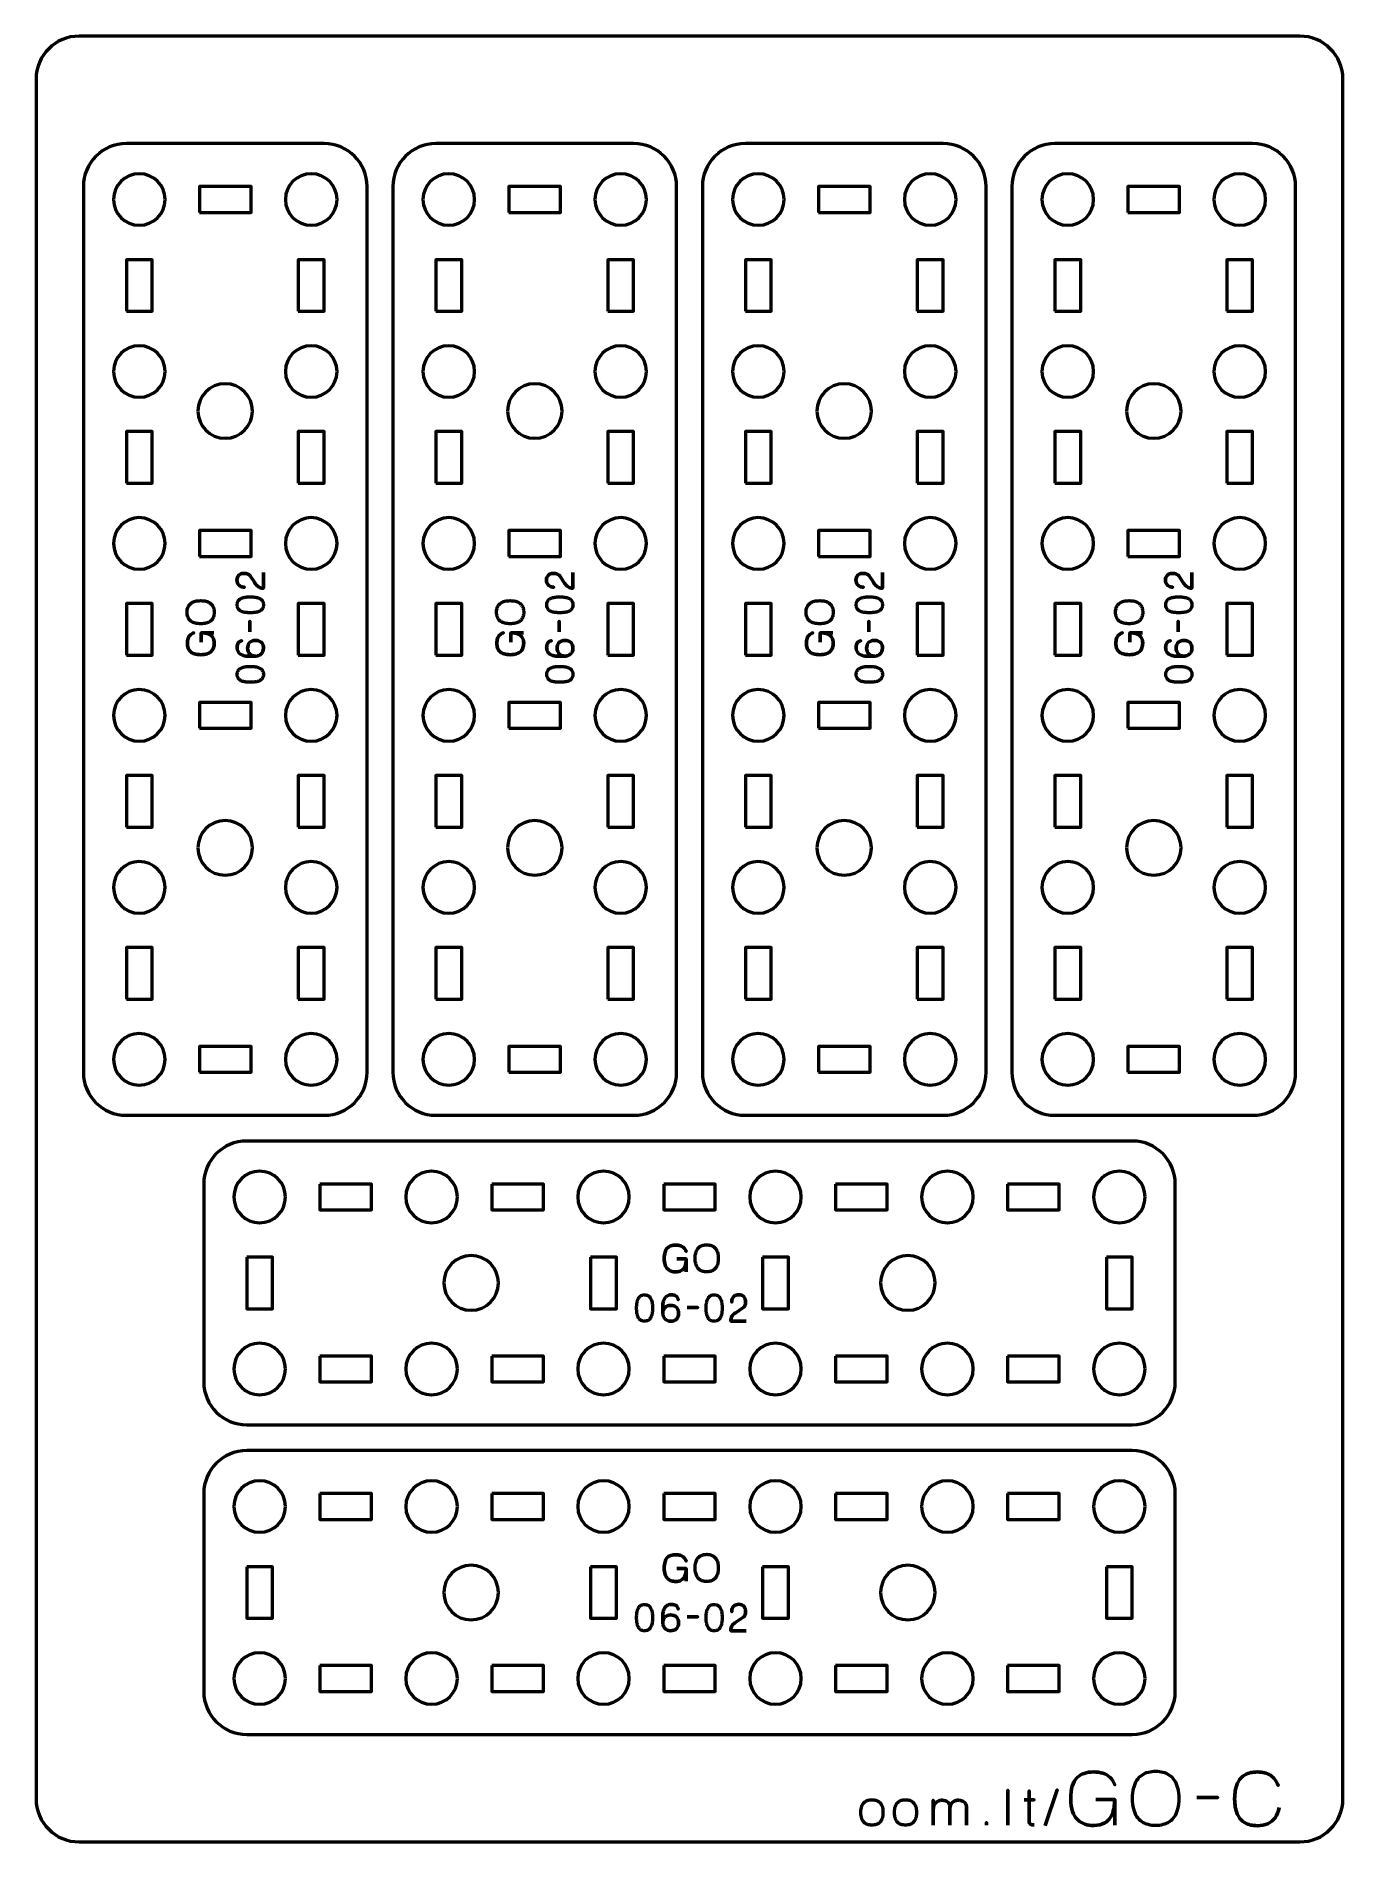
# Model space of a CAD drawing. Header units: centimetres. Extents: x -18.1 to -2.9, y -25.3 to -4.3.
import ezdxf

# ---------------------------------------------------------------- set-up
doc = ezdxf.new("R2010")
doc.units = ezdxf.units.CM
doc.header["$MEASUREMENT"] = 0
doc.layers.add('Layer 1', color=7, linetype='Continuous')

msp = doc.modelspace()

# ---------------------------------------------------------------- linework, layer by layer
at = {"layer": 'Layer 1', "color": 22, "lineweight": 53}
msp.add_open_spline([(-18.10003, -24.8499), (-18.10003, -24.8499), (-18.10003, -4.84994), (-18.10003, -4.84994), (-18.10003, -4.84994), (-18.10003, -4.57297), (-17.87694, -4.34998), (-17.59994, -4.34998), (-17.59994, -4.34998), (-17.59994, -4.34998), (-3.40007, -4.34998), (-3.40007, -4.34998), (-3.40007, -4.34998), (-3.12293, -4.34998), (-2.89997, -4.57297), (-2.89997, -4.84994), (-2.89997, -4.84994), (-2.89997, -4.84994), (-2.89997, -24.8499), (-2.89997, -24.8499), (-2.89997, -24.8499), (-2.89997, -25.1269), (-3.12293, -25.34999), (-3.40007, -25.34999), (-3.40007, -25.34999), (-3.40007, -25.34999), (-17.59994, -25.34999), (-17.59994, -25.34999), (-17.59994, -25.34999), (-17.87694, -25.34999), (-18.10003, -25.1269), (-18.10003, -24.8499)], degree=3, knots=[0, 0, 0, 0, 0.125, 0.125, 0.125, 0.125, 0.25, 0.25, 0.25, 0.25, 0.375, 0.375, 0.375, 0.375, 0.5, 0.5, 0.5, 0.5, 0.625, 0.625, 0.625, 0.625, 0.75, 0.75, 0.75, 0.75, 0.875, 0.875, 0.875, 0.875, 1, 1, 1, 1], dxfattribs=at)
at = {"layer": 'Layer 1', "color": 2, "lineweight": 53}
for points in [[(-17.54998, -16.39987), (-17.54998, -16.39987), (-17.54998, -6.09991), (-17.54998, -6.09991), (-17.54998, -6.09991), (-17.54998, -5.82294), (-17.32688, -5.59995), (-17.04988, -5.59995), (-17.04988, -5.59995), (-17.04988, -5.59995), (-14.74996, -5.59995), (-14.74996, -5.59995), (-14.74996, -5.59995), (-14.47295, -5.59995), (-14.25, -5.82294), (-14.25, -6.09991), (-14.25, -6.09991), (-14.25, -6.09991), (-14.25, -16.39987), (-14.25, -16.39987), (-14.25, -16.39987), (-14.25, -16.67686), (-14.47295, -16.89995), (-14.74996, -16.89995), (-14.74996, -16.89995), (-14.74996, -16.89995), (-17.04988, -16.89995), (-17.04988, -16.89995), (-17.04988, -16.89995), (-17.32688, -16.89995), (-17.54998, -16.67686), (-17.54998, -16.39987)], [(-13.94998, -16.39987), (-13.94998, -16.39987), (-13.94998, -6.09991), (-13.94998, -6.09991), (-13.94998, -6.09991), (-13.94998, -5.82294), (-13.72688, -5.59995), (-13.44988, -5.59995), (-13.44988, -5.59995), (-13.44988, -5.59995), (-11.14996, -5.59995), (-11.14996, -5.59995), (-11.14996, -5.59995), (-10.87295, -5.59995), (-10.65, -5.82294), (-10.65, -6.09991), (-10.65, -6.09991), (-10.65, -6.09991), (-10.65, -16.39987), (-10.65, -16.39987), (-10.65, -16.39987), (-10.65, -16.67686), (-10.87295, -16.89995), (-11.14996, -16.89995), (-11.14996, -16.89995), (-11.14996, -16.89995), (-13.44988, -16.89995), (-13.44988, -16.89995), (-13.44988, -16.89995), (-13.72688, -16.89995), (-13.94998, -16.67686), (-13.94998, -16.39987)], [(-10.34998, -16.39987), (-10.34998, -16.39987), (-10.34998, -6.09991), (-10.34998, -6.09991), (-10.34998, -6.09991), (-10.34998, -5.82294), (-10.12688, -5.59995), (-9.84988, -5.59995), (-9.84988, -5.59995), (-9.84988, -5.59995), (-7.54996, -5.59995), (-7.54996, -5.59995), (-7.54996, -5.59995), (-7.27295, -5.59995), (-7.05, -5.82294), (-7.05, -6.09991), (-7.05, -6.09991), (-7.05, -6.09991), (-7.05, -16.39987), (-7.05, -16.39987), (-7.05, -16.39987), (-7.05, -16.67686), (-7.27295, -16.89995), (-7.54996, -16.89995), (-7.54996, -16.89995), (-7.54996, -16.89995), (-9.84988, -16.89995), (-9.84988, -16.89995), (-9.84988, -16.89995), (-10.12688, -16.89995), (-10.34998, -16.67686), (-10.34998, -16.39987)], [(-6.74998, -16.39987), (-6.74998, -16.39987), (-6.74998, -6.09991), (-6.74998, -6.09991), (-6.74998, -6.09991), (-6.74998, -5.82294), (-6.52688, -5.59995), (-6.24988, -5.59995), (-6.24988, -5.59995), (-6.24988, -5.59995), (-3.94996, -5.59995), (-3.94996, -5.59995), (-3.94996, -5.59995), (-3.67295, -5.59995), (-3.45, -5.82294), (-3.45, -6.09991), (-3.45, -6.09991), (-3.45, -6.09991), (-3.45, -16.39987), (-3.45, -16.39987), (-3.45, -16.39987), (-3.45, -16.67686), (-3.67295, -16.89995), (-3.94996, -16.89995), (-3.94996, -16.89995), (-3.94996, -16.89995), (-6.24988, -16.89995), (-6.24988, -16.89995), (-6.24988, -16.89995), (-6.52688, -16.89995), (-6.74998, -16.67686), (-6.74998, -16.39987)], [(-15.64991, -17.19996), (-15.64991, -17.19996), (-5.34995, -17.19996), (-5.34995, -17.19996), (-5.34995, -17.19996), (-5.07298, -17.19996), (-4.84999, -17.42306), (-4.84999, -17.70006), (-4.84999, -17.70006), (-4.84999, -17.70006), (-4.84999, -19.99998), (-4.84999, -19.99998), (-4.84999, -19.99998), (-4.84999, -20.27699), (-5.07298, -20.49994), (-5.34995, -20.49994), (-5.34995, -20.49994), (-5.34995, -20.49994), (-15.64991, -20.49994), (-15.64991, -20.49994), (-15.64991, -20.49994), (-15.9269, -20.49994), (-16.14999, -20.27699), (-16.14999, -19.99998), (-16.14999, -19.99998), (-16.14999, -19.99998), (-16.14999, -17.70006), (-16.14999, -17.70006), (-16.14999, -17.70006), (-16.14999, -17.42306), (-15.9269, -17.19996), (-15.64991, -17.19996)], [(-15.64991, -20.79996), (-15.64991, -20.79996), (-5.34995, -20.79996), (-5.34995, -20.79996), (-5.34995, -20.79996), (-5.07298, -20.79996), (-4.84999, -21.02306), (-4.84999, -21.30006), (-4.84999, -21.30006), (-4.84999, -21.30006), (-4.84999, -23.59998), (-4.84999, -23.59998), (-4.84999, -23.59998), (-4.84999, -23.87699), (-5.07298, -24.09994), (-5.34995, -24.09994), (-5.34995, -24.09994), (-5.34995, -24.09994), (-15.64991, -24.09994), (-15.64991, -24.09994), (-15.64991, -24.09994), (-15.9269, -24.09994), (-16.14999, -23.87699), (-16.14999, -23.59998), (-16.14999, -23.59998), (-16.14999, -23.59998), (-16.14999, -21.30006), (-16.14999, -21.30006), (-16.14999, -21.30006), (-16.14999, -21.02306), (-15.9269, -20.79996), (-15.64991, -20.79996)]]:
    msp.add_open_spline(points, degree=3, knots=[0, 0, 0, 0, 0.125, 0.125, 0.125, 0.125, 0.25, 0.25, 0.25, 0.25, 0.375, 0.375, 0.375, 0.375, 0.5, 0.5, 0.5, 0.5, 0.625, 0.625, 0.625, 0.625, 0.75, 0.75, 0.75, 0.75, 0.875, 0.875, 0.875, 0.875, 1, 1, 1, 1], dxfattribs=at)
at = {"layer": 'Layer 1', "color": 250, "lineweight": 53}
for points in [[(-16.89995, -5.94998), (-16.73418, -5.94998), (-16.59995, -6.08421), (-16.59995, -6.24998), (-16.59995, -6.24998), (-16.59995, -6.41565), (-16.73418, -6.54998), (-16.89995, -6.54998), (-16.89995, -6.54998), (-17.06561, -6.54998), (-17.19995, -6.41565), (-17.19995, -6.24998), (-17.19995, -6.24998), (-17.19995, -6.08421), (-17.06561, -5.94998), (-16.89995, -5.94998)], [(-14.89989, -5.94998), (-14.73426, -5.94998), (-14.59988, -6.08421), (-14.59988, -6.24998), (-14.59988, -6.24998), (-14.59988, -6.41565), (-14.73426, -6.54998), (-14.89989, -6.54998), (-14.89989, -6.54998), (-15.06566, -6.54998), (-15.19989, -6.41565), (-15.19989, -6.24998), (-15.19989, -6.24998), (-15.19989, -6.08421), (-15.06566, -5.94998), (-14.89989, -5.94998)], [(-13.29995, -5.94998), (-13.13418, -5.94998), (-12.99995, -6.08421), (-12.99995, -6.24998), (-12.99995, -6.24998), (-12.99995, -6.41565), (-13.13418, -6.54998), (-13.29995, -6.54998), (-13.29995, -6.54998), (-13.46561, -6.54998), (-13.59995, -6.41565), (-13.59995, -6.24998), (-13.59995, -6.24998), (-13.59995, -6.08421), (-13.46561, -5.94998), (-13.29995, -5.94998)], [(-11.29989, -5.94998), (-11.13426, -5.94998), (-10.99988, -6.08421), (-10.99988, -6.24998), (-10.99988, -6.24998), (-10.99988, -6.41565), (-11.13426, -6.54998), (-11.29989, -6.54998), (-11.29989, -6.54998), (-11.46566, -6.54998), (-11.59989, -6.41565), (-11.59989, -6.24998), (-11.59989, -6.24998), (-11.59989, -6.08421), (-11.46566, -5.94998), (-11.29989, -5.94998)], [(-9.69995, -5.94998), (-9.53418, -5.94998), (-9.39995, -6.08421), (-9.39995, -6.24998), (-9.39995, -6.24998), (-9.39995, -6.41565), (-9.53418, -6.54998), (-9.69995, -6.54998), (-9.69995, -6.54998), (-9.86561, -6.54998), (-9.99995, -6.41565), (-9.99995, -6.24998), (-9.99995, -6.24998), (-9.99995, -6.08421), (-9.86561, -5.94998), (-9.69995, -5.94998)], [(-7.69989, -5.94998), (-7.53426, -5.94998), (-7.39988, -6.08421), (-7.39988, -6.24998), (-7.39988, -6.24998), (-7.39988, -6.41565), (-7.53426, -6.54998), (-7.69989, -6.54998), (-7.69989, -6.54998), (-7.86566, -6.54998), (-7.99989, -6.41565), (-7.99989, -6.24998), (-7.99989, -6.24998), (-7.99989, -6.08421), (-7.86566, -5.94998), (-7.69989, -5.94998)], [(-6.09995, -5.94998), (-5.93418, -5.94998), (-5.79995, -6.08421), (-5.79995, -6.24998), (-5.79995, -6.24998), (-5.79995, -6.41565), (-5.93418, -6.54998), (-6.09995, -6.54998), (-6.09995, -6.54998), (-6.26561, -6.54998), (-6.39995, -6.41565), (-6.39995, -6.24998), (-6.39995, -6.24998), (-6.39995, -6.08421), (-6.26561, -5.94998), (-6.09995, -5.94998)], [(-4.09989, -5.94998), (-3.93426, -5.94998), (-3.79988, -6.08421), (-3.79988, -6.24998), (-3.79988, -6.24998), (-3.79988, -6.41565), (-3.93426, -6.54998), (-4.09989, -6.54998), (-4.09989, -6.54998), (-4.26566, -6.54998), (-4.39989, -6.41565), (-4.39989, -6.24998), (-4.39989, -6.24998), (-4.39989, -6.08421), (-4.26566, -5.94998), (-4.09989, -5.94998)], [(-16.19993, -6.39994), (-16.19993, -6.39994), (-16.19993, -6.09994), (-16.19993, -6.09994), (-16.19993, -6.09994), (-16.19993, -6.09994), (-15.59994, -6.09994), (-15.59994, -6.09994), (-15.59994, -6.09994), (-15.59994, -6.09994), (-15.59994, -6.39994), (-15.59994, -6.39994), (-15.59994, -6.39994), (-15.59994, -6.39994), (-16.19993, -6.39994), (-16.19993, -6.39994)], [(-12.59993, -6.39994), (-12.59993, -6.39994), (-12.59993, -6.09994), (-12.59993, -6.09994), (-12.59993, -6.09994), (-12.59993, -6.09994), (-11.99994, -6.09994), (-11.99994, -6.09994), (-11.99994, -6.09994), (-11.99994, -6.09994), (-11.99994, -6.39994), (-11.99994, -6.39994), (-11.99994, -6.39994), (-11.99994, -6.39994), (-12.59993, -6.39994), (-12.59993, -6.39994)], [(-8.99993, -6.39994), (-8.99993, -6.39994), (-8.99993, -6.09994), (-8.99993, -6.09994), (-8.99993, -6.09994), (-8.99993, -6.09994), (-8.39994, -6.09994), (-8.39994, -6.09994), (-8.39994, -6.09994), (-8.39994, -6.09994), (-8.39994, -6.39994), (-8.39994, -6.39994), (-8.39994, -6.39994), (-8.39994, -6.39994), (-8.99993, -6.39994), (-8.99993, -6.39994)], [(-5.39993, -6.39994), (-5.39993, -6.39994), (-5.39993, -6.09994), (-5.39993, -6.09994), (-5.39993, -6.09994), (-5.39993, -6.09994), (-4.79994, -6.09994), (-4.79994, -6.09994), (-4.79994, -6.09994), (-4.79994, -6.09994), (-4.79994, -6.39994), (-4.79994, -6.39994), (-4.79994, -6.39994), (-4.79994, -6.39994), (-5.39993, -6.39994), (-5.39993, -6.39994)], [(-17.04988, -7.5499), (-17.04988, -7.5499), (-17.04988, -6.94989), (-17.04988, -6.94989), (-17.04988, -6.94989), (-17.04988, -6.94989), (-16.74988, -6.94989), (-16.74988, -6.94989), (-16.74988, -6.94989), (-16.74988, -6.94989), (-16.74988, -7.5499), (-16.74988, -7.5499), (-16.74988, -7.5499), (-16.74988, -7.5499), (-17.04988, -7.5499), (-17.04988, -7.5499)], [(-15.04996, -7.5499), (-15.04996, -7.5499), (-15.04996, -6.94989), (-15.04996, -6.94989), (-15.04996, -6.94989), (-15.04996, -6.94989), (-14.74996, -6.94989), (-14.74996, -6.94989), (-14.74996, -6.94989), (-14.74996, -6.94989), (-14.74996, -7.5499), (-14.74996, -7.5499), (-14.74996, -7.5499), (-14.74996, -7.5499), (-15.04996, -7.5499), (-15.04996, -7.5499)], [(-13.44988, -7.5499), (-13.44988, -7.5499), (-13.44988, -6.94989), (-13.44988, -6.94989), (-13.44988, -6.94989), (-13.44988, -6.94989), (-13.14988, -6.94989), (-13.14988, -6.94989), (-13.14988, -6.94989), (-13.14988, -6.94989), (-13.14988, -7.5499), (-13.14988, -7.5499), (-13.14988, -7.5499), (-13.14988, -7.5499), (-13.44988, -7.5499), (-13.44988, -7.5499)], [(-11.44996, -7.5499), (-11.44996, -7.5499), (-11.44996, -6.94989), (-11.44996, -6.94989), (-11.44996, -6.94989), (-11.44996, -6.94989), (-11.14996, -6.94989), (-11.14996, -6.94989), (-11.14996, -6.94989), (-11.14996, -6.94989), (-11.14996, -7.5499), (-11.14996, -7.5499), (-11.14996, -7.5499), (-11.14996, -7.5499), (-11.44996, -7.5499), (-11.44996, -7.5499)], [(-9.84988, -7.5499), (-9.84988, -7.5499), (-9.84988, -6.94989), (-9.84988, -6.94989), (-9.84988, -6.94989), (-9.84988, -6.94989), (-9.54988, -6.94989), (-9.54988, -6.94989), (-9.54988, -6.94989), (-9.54988, -6.94989), (-9.54988, -7.5499), (-9.54988, -7.5499), (-9.54988, -7.5499), (-9.54988, -7.5499), (-9.84988, -7.5499), (-9.84988, -7.5499)], [(-7.84996, -7.5499), (-7.84996, -7.5499), (-7.84996, -6.94989), (-7.84996, -6.94989), (-7.84996, -6.94989), (-7.84996, -6.94989), (-7.54996, -6.94989), (-7.54996, -6.94989), (-7.54996, -6.94989), (-7.54996, -6.94989), (-7.54996, -7.5499), (-7.54996, -7.5499), (-7.54996, -7.5499), (-7.54996, -7.5499), (-7.84996, -7.5499), (-7.84996, -7.5499)], [(-6.24988, -7.5499), (-6.24988, -7.5499), (-6.24988, -6.94989), (-6.24988, -6.94989), (-6.24988, -6.94989), (-6.24988, -6.94989), (-5.94988, -6.94989), (-5.94988, -6.94989), (-5.94988, -6.94989), (-5.94988, -6.94989), (-5.94988, -7.5499), (-5.94988, -7.5499), (-5.94988, -7.5499), (-5.94988, -7.5499), (-6.24988, -7.5499), (-6.24988, -7.5499)], [(-4.24996, -7.5499), (-4.24996, -7.5499), (-4.24996, -6.94989), (-4.24996, -6.94989), (-4.24996, -6.94989), (-4.24996, -6.94989), (-3.94996, -6.94989), (-3.94996, -6.94989), (-3.94996, -6.94989), (-3.94996, -6.94989), (-3.94996, -7.5499), (-3.94996, -7.5499), (-3.94996, -7.5499), (-3.94996, -7.5499), (-4.24996, -7.5499), (-4.24996, -7.5499)], [(-16.89995, -7.94998), (-16.73418, -7.94998), (-16.59995, -8.08421), (-16.59995, -8.24998), (-16.59995, -8.24998), (-16.59995, -8.41565), (-16.73418, -8.54998), (-16.89995, -8.54998), (-16.89995, -8.54998), (-17.06561, -8.54998), (-17.19995, -8.41565), (-17.19995, -8.24998), (-17.19995, -8.24998), (-17.19995, -8.08421), (-17.06561, -7.94998), (-16.89995, -7.94998)], [(-14.89989, -7.94998), (-14.73426, -7.94998), (-14.59988, -8.08421), (-14.59988, -8.24998), (-14.59988, -8.24998), (-14.59988, -8.41565), (-14.73426, -8.54998), (-14.89989, -8.54998), (-14.89989, -8.54998), (-15.06566, -8.54998), (-15.19989, -8.41565), (-15.19989, -8.24998), (-15.19989, -8.24998), (-15.19989, -8.08421), (-15.06566, -7.94998), (-14.89989, -7.94998)], [(-13.29995, -7.94998), (-13.13418, -7.94998), (-12.99995, -8.08421), (-12.99995, -8.24998), (-12.99995, -8.24998), (-12.99995, -8.41565), (-13.13418, -8.54998), (-13.29995, -8.54998), (-13.29995, -8.54998), (-13.46561, -8.54998), (-13.59995, -8.41565), (-13.59995, -8.24998), (-13.59995, -8.24998), (-13.59995, -8.08421), (-13.46561, -7.94998), (-13.29995, -7.94998)], [(-11.29989, -7.94998), (-11.13426, -7.94998), (-10.99988, -8.08421), (-10.99988, -8.24998), (-10.99988, -8.24998), (-10.99988, -8.41565), (-11.13426, -8.54998), (-11.29989, -8.54998), (-11.29989, -8.54998), (-11.46566, -8.54998), (-11.59989, -8.41565), (-11.59989, -8.24998), (-11.59989, -8.24998), (-11.59989, -8.08421), (-11.46566, -7.94998), (-11.29989, -7.94998)], [(-9.69995, -7.94998), (-9.53418, -7.94998), (-9.39995, -8.08421), (-9.39995, -8.24998), (-9.39995, -8.24998), (-9.39995, -8.41565), (-9.53418, -8.54998), (-9.69995, -8.54998), (-9.69995, -8.54998), (-9.86561, -8.54998), (-9.99995, -8.41565), (-9.99995, -8.24998), (-9.99995, -8.24998), (-9.99995, -8.08421), (-9.86561, -7.94998), (-9.69995, -7.94998)], [(-7.69989, -7.94998), (-7.53426, -7.94998), (-7.39988, -8.08421), (-7.39988, -8.24998), (-7.39988, -8.24998), (-7.39988, -8.41565), (-7.53426, -8.54998), (-7.69989, -8.54998), (-7.69989, -8.54998), (-7.86566, -8.54998), (-7.99989, -8.41565), (-7.99989, -8.24998), (-7.99989, -8.24998), (-7.99989, -8.08421), (-7.86566, -7.94998), (-7.69989, -7.94998)], [(-6.09995, -7.94998), (-5.93418, -7.94998), (-5.79995, -8.08421), (-5.79995, -8.24998), (-5.79995, -8.24998), (-5.79995, -8.41565), (-5.93418, -8.54998), (-6.09995, -8.54998), (-6.09995, -8.54998), (-6.26561, -8.54998), (-6.39995, -8.41565), (-6.39995, -8.24998), (-6.39995, -8.24998), (-6.39995, -8.08421), (-6.26561, -7.94998), (-6.09995, -7.94998)], [(-4.09989, -7.94998), (-3.93426, -7.94998), (-3.79988, -8.08421), (-3.79988, -8.24998), (-3.79988, -8.24998), (-3.79988, -8.41565), (-3.93426, -8.54998), (-4.09989, -8.54998), (-4.09989, -8.54998), (-4.26566, -8.54998), (-4.39989, -8.41565), (-4.39989, -8.24998), (-4.39989, -8.24998), (-4.39989, -8.08421), (-4.26566, -7.94998), (-4.09989, -7.94998)], [(-16.21749, -8.70993), (-16.21749, -8.53461), (-16.07531, -8.39243), (-15.89999, -8.39243), (-15.89999, -8.39243), (-15.72467, -8.39243), (-15.58249, -8.53461), (-15.58249, -8.70993), (-15.58249, -8.70993), (-15.58249, -8.88525), (-15.72467, -9.02743), (-15.89999, -9.02743), (-15.89999, -9.02743), (-16.07531, -9.02743), (-16.21749, -8.88525), (-16.21749, -8.70993)], [(-12.61749, -8.70993), (-12.61749, -8.53461), (-12.47531, -8.39243), (-12.29999, -8.39243), (-12.29999, -8.39243), (-12.12467, -8.39243), (-11.98249, -8.53461), (-11.98249, -8.70993), (-11.98249, -8.70993), (-11.98249, -8.88525), (-12.12467, -9.02743), (-12.29999, -9.02743), (-12.29999, -9.02743), (-12.47531, -9.02743), (-12.61749, -8.88525), (-12.61749, -8.70993)], [(-9.01749, -8.70993), (-9.01749, -8.53461), (-8.87531, -8.39243), (-8.69999, -8.39243), (-8.69999, -8.39243), (-8.52467, -8.39243), (-8.38249, -8.53461), (-8.38249, -8.70993), (-8.38249, -8.70993), (-8.38249, -8.88525), (-8.52467, -9.02743), (-8.69999, -9.02743), (-8.69999, -9.02743), (-8.87531, -9.02743), (-9.01749, -8.88525), (-9.01749, -8.70993)], [(-5.41749, -8.70993), (-5.41749, -8.53461), (-5.27531, -8.39243), (-5.09999, -8.39243), (-5.09999, -8.39243), (-4.92467, -8.39243), (-4.78249, -8.53461), (-4.78249, -8.70993), (-4.78249, -8.70993), (-4.78249, -8.88525), (-4.92467, -9.02743), (-5.09999, -9.02743), (-5.09999, -9.02743), (-5.27531, -9.02743), (-5.41749, -8.88525), (-5.41749, -8.70993)], [(-17.04988, -9.5499), (-17.04988, -9.5499), (-17.04988, -8.94989), (-17.04988, -8.94989), (-17.04988, -8.94989), (-17.04988, -8.94989), (-16.74988, -8.94989), (-16.74988, -8.94989), (-16.74988, -8.94989), (-16.74988, -8.94989), (-16.74988, -9.5499), (-16.74988, -9.5499), (-16.74988, -9.5499), (-16.74988, -9.5499), (-17.04988, -9.5499), (-17.04988, -9.5499)], [(-15.04996, -9.5499), (-15.04996, -9.5499), (-15.04996, -8.94989), (-15.04996, -8.94989), (-15.04996, -8.94989), (-15.04996, -8.94989), (-14.74996, -8.94989), (-14.74996, -8.94989), (-14.74996, -8.94989), (-14.74996, -8.94989), (-14.74996, -9.5499), (-14.74996, -9.5499), (-14.74996, -9.5499), (-14.74996, -9.5499), (-15.04996, -9.5499), (-15.04996, -9.5499)], [(-13.44988, -9.5499), (-13.44988, -9.5499), (-13.44988, -8.94989), (-13.44988, -8.94989), (-13.44988, -8.94989), (-13.44988, -8.94989), (-13.14988, -8.94989), (-13.14988, -8.94989), (-13.14988, -8.94989), (-13.14988, -8.94989), (-13.14988, -9.5499), (-13.14988, -9.5499), (-13.14988, -9.5499), (-13.14988, -9.5499), (-13.44988, -9.5499), (-13.44988, -9.5499)], [(-11.44996, -9.5499), (-11.44996, -9.5499), (-11.44996, -8.94989), (-11.44996, -8.94989), (-11.44996, -8.94989), (-11.44996, -8.94989), (-11.14996, -8.94989), (-11.14996, -8.94989), (-11.14996, -8.94989), (-11.14996, -8.94989), (-11.14996, -9.5499), (-11.14996, -9.5499), (-11.14996, -9.5499), (-11.14996, -9.5499), (-11.44996, -9.5499), (-11.44996, -9.5499)], [(-9.84988, -9.5499), (-9.84988, -9.5499), (-9.84988, -8.94989), (-9.84988, -8.94989), (-9.84988, -8.94989), (-9.84988, -8.94989), (-9.54988, -8.94989), (-9.54988, -8.94989), (-9.54988, -8.94989), (-9.54988, -8.94989), (-9.54988, -9.5499), (-9.54988, -9.5499), (-9.54988, -9.5499), (-9.54988, -9.5499), (-9.84988, -9.5499), (-9.84988, -9.5499)], [(-7.84996, -9.5499), (-7.84996, -9.5499), (-7.84996, -8.94989), (-7.84996, -8.94989), (-7.84996, -8.94989), (-7.84996, -8.94989), (-7.54996, -8.94989), (-7.54996, -8.94989), (-7.54996, -8.94989), (-7.54996, -8.94989), (-7.54996, -9.5499), (-7.54996, -9.5499), (-7.54996, -9.5499), (-7.54996, -9.5499), (-7.84996, -9.5499), (-7.84996, -9.5499)], [(-6.24988, -9.5499), (-6.24988, -9.5499), (-6.24988, -8.94989), (-6.24988, -8.94989), (-6.24988, -8.94989), (-6.24988, -8.94989), (-5.94988, -8.94989), (-5.94988, -8.94989), (-5.94988, -8.94989), (-5.94988, -8.94989), (-5.94988, -9.5499), (-5.94988, -9.5499), (-5.94988, -9.5499), (-5.94988, -9.5499), (-6.24988, -9.5499), (-6.24988, -9.5499)], [(-4.24996, -9.5499), (-4.24996, -9.5499), (-4.24996, -8.94989), (-4.24996, -8.94989), (-4.24996, -8.94989), (-4.24996, -8.94989), (-3.94996, -8.94989), (-3.94996, -8.94989), (-3.94996, -8.94989), (-3.94996, -8.94989), (-3.94996, -9.5499), (-3.94996, -9.5499), (-3.94996, -9.5499), (-3.94996, -9.5499), (-4.24996, -9.5499), (-4.24996, -9.5499)], [(-16.89995, -9.94995), (-16.73418, -9.94995), (-16.59995, -10.08427), (-16.59995, -10.24994), (-16.59995, -10.24994), (-16.59995, -10.41557), (-16.73418, -10.54994), (-16.89995, -10.54994), (-16.89995, -10.54994), (-17.06561, -10.54994), (-17.19995, -10.41557), (-17.19995, -10.24994), (-17.19995, -10.24994), (-17.19995, -10.08427), (-17.06561, -9.94995), (-16.89995, -9.94995)], [(-14.89989, -9.94995), (-14.73426, -9.94995), (-14.59988, -10.08427), (-14.59988, -10.24994), (-14.59988, -10.24994), (-14.59988, -10.41557), (-14.73426, -10.54994), (-14.89989, -10.54994), (-14.89989, -10.54994), (-15.06566, -10.54994), (-15.19989, -10.41557), (-15.19989, -10.24994), (-15.19989, -10.24994), (-15.19989, -10.08427), (-15.06566, -9.94995), (-14.89989, -9.94995)], [(-13.29995, -9.94995), (-13.13418, -9.94995), (-12.99995, -10.08427), (-12.99995, -10.24994), (-12.99995, -10.24994), (-12.99995, -10.41557), (-13.13418, -10.54994), (-13.29995, -10.54994), (-13.29995, -10.54994), (-13.46561, -10.54994), (-13.59995, -10.41557), (-13.59995, -10.24994), (-13.59995, -10.24994), (-13.59995, -10.08427), (-13.46561, -9.94995), (-13.29995, -9.94995)], [(-11.29989, -9.94995), (-11.13426, -9.94995), (-10.99988, -10.08427), (-10.99988, -10.24994), (-10.99988, -10.24994), (-10.99988, -10.41557), (-11.13426, -10.54994), (-11.29989, -10.54994), (-11.29989, -10.54994), (-11.46566, -10.54994), (-11.59989, -10.41557), (-11.59989, -10.24994), (-11.59989, -10.24994), (-11.59989, -10.08427), (-11.46566, -9.94995), (-11.29989, -9.94995)], [(-9.69995, -9.94995), (-9.53418, -9.94995), (-9.39995, -10.08427), (-9.39995, -10.24994), (-9.39995, -10.24994), (-9.39995, -10.41557), (-9.53418, -10.54994), (-9.69995, -10.54994), (-9.69995, -10.54994), (-9.86561, -10.54994), (-9.99995, -10.41557), (-9.99995, -10.24994), (-9.99995, -10.24994), (-9.99995, -10.08427), (-9.86561, -9.94995), (-9.69995, -9.94995)], [(-7.69989, -9.94995), (-7.53426, -9.94995), (-7.39988, -10.08427), (-7.39988, -10.24994), (-7.39988, -10.24994), (-7.39988, -10.41557), (-7.53426, -10.54994), (-7.69989, -10.54994), (-7.69989, -10.54994), (-7.86566, -10.54994), (-7.99989, -10.41557), (-7.99989, -10.24994), (-7.99989, -10.24994), (-7.99989, -10.08427), (-7.86566, -9.94995), (-7.69989, -9.94995)], [(-6.09995, -9.94995), (-5.93418, -9.94995), (-5.79995, -10.08427), (-5.79995, -10.24994), (-5.79995, -10.24994), (-5.79995, -10.41557), (-5.93418, -10.54994), (-6.09995, -10.54994), (-6.09995, -10.54994), (-6.26561, -10.54994), (-6.39995, -10.41557), (-6.39995, -10.24994), (-6.39995, -10.24994), (-6.39995, -10.08427), (-6.26561, -9.94995), (-6.09995, -9.94995)], [(-4.09989, -9.94995), (-3.93426, -9.94995), (-3.79988, -10.08427), (-3.79988, -10.24994), (-3.79988, -10.24994), (-3.79988, -10.41557), (-3.93426, -10.54994), (-4.09989, -10.54994), (-4.09989, -10.54994), (-4.26566, -10.54994), (-4.39989, -10.41557), (-4.39989, -10.24994), (-4.39989, -10.24994), (-4.39989, -10.08427), (-4.26566, -9.94995), (-4.09989, -9.94995)], [(-16.19993, -10.40001), (-16.19993, -10.40001), (-16.19993, -10.10001), (-16.19993, -10.10001), (-16.19993, -10.10001), (-16.19993, -10.10001), (-15.59994, -10.10001), (-15.59994, -10.10001), (-15.59994, -10.10001), (-15.59994, -10.10001), (-15.59994, -10.40001), (-15.59994, -10.40001), (-15.59994, -10.40001), (-15.59994, -10.40001), (-16.19993, -10.40001), (-16.19993, -10.40001)], [(-12.59993, -10.40001), (-12.59993, -10.40001), (-12.59993, -10.10001), (-12.59993, -10.10001), (-12.59993, -10.10001), (-12.59993, -10.10001), (-11.99994, -10.10001), (-11.99994, -10.10001), (-11.99994, -10.10001), (-11.99994, -10.10001), (-11.99994, -10.40001), (-11.99994, -10.40001), (-11.99994, -10.40001), (-11.99994, -10.40001), (-12.59993, -10.40001), (-12.59993, -10.40001)], [(-8.99993, -10.40001), (-8.99993, -10.40001), (-8.99993, -10.10001), (-8.99993, -10.10001), (-8.99993, -10.10001), (-8.99993, -10.10001), (-8.39994, -10.10001), (-8.39994, -10.10001), (-8.39994, -10.10001), (-8.39994, -10.10001), (-8.39994, -10.40001), (-8.39994, -10.40001), (-8.39994, -10.40001), (-8.39994, -10.40001), (-8.99993, -10.40001), (-8.99993, -10.40001)], [(-5.39993, -10.40001), (-5.39993, -10.40001), (-5.39993, -10.10001), (-5.39993, -10.10001), (-5.39993, -10.10001), (-5.39993, -10.10001), (-4.79994, -10.10001), (-4.79994, -10.10001), (-4.79994, -10.10001), (-4.79994, -10.10001), (-4.79994, -10.40001), (-4.79994, -10.40001), (-4.79994, -10.40001), (-4.79994, -10.40001), (-5.39993, -10.40001), (-5.39993, -10.40001)], [(-17.04988, -11.54996), (-17.04988, -11.54996), (-17.04988, -10.94996), (-17.04988, -10.94996), (-17.04988, -10.94996), (-17.04988, -10.94996), (-16.74988, -10.94996), (-16.74988, -10.94996), (-16.74988, -10.94996), (-16.74988, -10.94996), (-16.74988, -11.54996), (-16.74988, -11.54996), (-16.74988, -11.54996), (-16.74988, -11.54996), (-17.04988, -11.54996), (-17.04988, -11.54996)], [(-15.04996, -11.54996), (-15.04996, -11.54996), (-15.04996, -10.94996), (-15.04996, -10.94996), (-15.04996, -10.94996), (-15.04996, -10.94996), (-14.74996, -10.94996), (-14.74996, -10.94996), (-14.74996, -10.94996), (-14.74996, -10.94996), (-14.74996, -11.54996), (-14.74996, -11.54996), (-14.74996, -11.54996), (-14.74996, -11.54996), (-15.04996, -11.54996), (-15.04996, -11.54996)], [(-13.44988, -11.54996), (-13.44988, -11.54996), (-13.44988, -10.94996), (-13.44988, -10.94996), (-13.44988, -10.94996), (-13.44988, -10.94996), (-13.14988, -10.94996), (-13.14988, -10.94996), (-13.14988, -10.94996), (-13.14988, -10.94996), (-13.14988, -11.54996), (-13.14988, -11.54996), (-13.14988, -11.54996), (-13.14988, -11.54996), (-13.44988, -11.54996), (-13.44988, -11.54996)], [(-11.44996, -11.54996), (-11.44996, -11.54996), (-11.44996, -10.94996), (-11.44996, -10.94996), (-11.44996, -10.94996), (-11.44996, -10.94996), (-11.14996, -10.94996), (-11.14996, -10.94996), (-11.14996, -10.94996), (-11.14996, -10.94996), (-11.14996, -11.54996), (-11.14996, -11.54996), (-11.14996, -11.54996), (-11.14996, -11.54996), (-11.44996, -11.54996), (-11.44996, -11.54996)], [(-9.84988, -11.54996), (-9.84988, -11.54996), (-9.84988, -10.94996), (-9.84988, -10.94996), (-9.84988, -10.94996), (-9.84988, -10.94996), (-9.54988, -10.94996), (-9.54988, -10.94996), (-9.54988, -10.94996), (-9.54988, -10.94996), (-9.54988, -11.54996), (-9.54988, -11.54996), (-9.54988, -11.54996), (-9.54988, -11.54996), (-9.84988, -11.54996), (-9.84988, -11.54996)], [(-7.84996, -11.54996), (-7.84996, -11.54996), (-7.84996, -10.94996), (-7.84996, -10.94996), (-7.84996, -10.94996), (-7.84996, -10.94996), (-7.54996, -10.94996), (-7.54996, -10.94996), (-7.54996, -10.94996), (-7.54996, -10.94996), (-7.54996, -11.54996), (-7.54996, -11.54996), (-7.54996, -11.54996), (-7.54996, -11.54996), (-7.84996, -11.54996), (-7.84996, -11.54996)], [(-6.24988, -11.54996), (-6.24988, -11.54996), (-6.24988, -10.94996), (-6.24988, -10.94996), (-6.24988, -10.94996), (-6.24988, -10.94996), (-5.94988, -10.94996), (-5.94988, -10.94996), (-5.94988, -10.94996), (-5.94988, -10.94996), (-5.94988, -11.54996), (-5.94988, -11.54996), (-5.94988, -11.54996), (-5.94988, -11.54996), (-6.24988, -11.54996), (-6.24988, -11.54996)], [(-4.24996, -11.54996), (-4.24996, -11.54996), (-4.24996, -10.94996), (-4.24996, -10.94996), (-4.24996, -10.94996), (-4.24996, -10.94996), (-3.94996, -10.94996), (-3.94996, -10.94996), (-3.94996, -10.94996), (-3.94996, -10.94996), (-3.94996, -11.54996), (-3.94996, -11.54996), (-3.94996, -11.54996), (-3.94996, -11.54996), (-4.24996, -11.54996), (-4.24996, -11.54996)], [(-16.89995, -11.94987), (-16.73418, -11.94987), (-16.59995, -12.08424), (-16.59995, -12.24987), (-16.59995, -12.24987), (-16.59995, -12.41564), (-16.73418, -12.54987), (-16.89995, -12.54987), (-16.89995, -12.54987), (-17.06561, -12.54987), (-17.19995, -12.41564), (-17.19995, -12.24987), (-17.19995, -12.24987), (-17.19995, -12.08424), (-17.06561, -11.94987), (-16.89995, -11.94987)], [(-14.89989, -11.94987), (-14.73426, -11.94987), (-14.59988, -12.08424), (-14.59988, -12.24987), (-14.59988, -12.24987), (-14.59988, -12.41564), (-14.73426, -12.54987), (-14.89989, -12.54987), (-14.89989, -12.54987), (-15.06566, -12.54987), (-15.19989, -12.41564), (-15.19989, -12.24987), (-15.19989, -12.24987), (-15.19989, -12.08424), (-15.06566, -11.94987), (-14.89989, -11.94987)], [(-13.29995, -11.94987), (-13.13418, -11.94987), (-12.99995, -12.08424), (-12.99995, -12.24987), (-12.99995, -12.24987), (-12.99995, -12.41564), (-13.13418, -12.54987), (-13.29995, -12.54987), (-13.29995, -12.54987), (-13.46561, -12.54987), (-13.59995, -12.41564), (-13.59995, -12.24987), (-13.59995, -12.24987), (-13.59995, -12.08424), (-13.46561, -11.94987), (-13.29995, -11.94987)], [(-11.29989, -11.94987), (-11.13426, -11.94987), (-10.99988, -12.08424), (-10.99988, -12.24987), (-10.99988, -12.24987), (-10.99988, -12.41564), (-11.13426, -12.54987), (-11.29989, -12.54987), (-11.29989, -12.54987), (-11.46566, -12.54987), (-11.59989, -12.41564), (-11.59989, -12.24987), (-11.59989, -12.24987), (-11.59989, -12.08424), (-11.46566, -11.94987), (-11.29989, -11.94987)], [(-9.69995, -11.94987), (-9.53418, -11.94987), (-9.39995, -12.08424), (-9.39995, -12.24987), (-9.39995, -12.24987), (-9.39995, -12.41564), (-9.53418, -12.54987), (-9.69995, -12.54987), (-9.69995, -12.54987), (-9.86561, -12.54987), (-9.99995, -12.41564), (-9.99995, -12.24987), (-9.99995, -12.24987), (-9.99995, -12.08424), (-9.86561, -11.94987), (-9.69995, -11.94987)], [(-7.69989, -11.94987), (-7.53426, -11.94987), (-7.39988, -12.08424), (-7.39988, -12.24987), (-7.39988, -12.24987), (-7.39988, -12.41564), (-7.53426, -12.54987), (-7.69989, -12.54987), (-7.69989, -12.54987), (-7.86566, -12.54987), (-7.99989, -12.41564), (-7.99989, -12.24987), (-7.99989, -12.24987), (-7.99989, -12.08424), (-7.86566, -11.94987), (-7.69989, -11.94987)], [(-6.09995, -11.94987), (-5.93418, -11.94987), (-5.79995, -12.08424), (-5.79995, -12.24987), (-5.79995, -12.24987), (-5.79995, -12.41564), (-5.93418, -12.54987), (-6.09995, -12.54987), (-6.09995, -12.54987), (-6.26561, -12.54987), (-6.39995, -12.41564), (-6.39995, -12.24987), (-6.39995, -12.24987), (-6.39995, -12.08424), (-6.26561, -11.94987), (-6.09995, -11.94987)], [(-4.09989, -11.94987), (-3.93426, -11.94987), (-3.79988, -12.08424), (-3.79988, -12.24987), (-3.79988, -12.24987), (-3.79988, -12.41564), (-3.93426, -12.54987), (-4.09989, -12.54987), (-4.09989, -12.54987), (-4.26566, -12.54987), (-4.39989, -12.41564), (-4.39989, -12.24987), (-4.39989, -12.24987), (-4.39989, -12.08424), (-4.26566, -11.94987), (-4.09989, -11.94987)], [(-16.19993, -12.39994), (-16.19993, -12.39994), (-16.19993, -12.09994), (-16.19993, -12.09994), (-16.19993, -12.09994), (-16.19993, -12.09994), (-15.59994, -12.09994), (-15.59994, -12.09994), (-15.59994, -12.09994), (-15.59994, -12.09994), (-15.59994, -12.39994), (-15.59994, -12.39994), (-15.59994, -12.39994), (-15.59994, -12.39994), (-16.19993, -12.39994), (-16.19993, -12.39994)], [(-12.59993, -12.39994), (-12.59993, -12.39994), (-12.59993, -12.09994), (-12.59993, -12.09994), (-12.59993, -12.09994), (-12.59993, -12.09994), (-11.99994, -12.09994), (-11.99994, -12.09994), (-11.99994, -12.09994), (-11.99994, -12.09994), (-11.99994, -12.39994), (-11.99994, -12.39994), (-11.99994, -12.39994), (-11.99994, -12.39994), (-12.59993, -12.39994), (-12.59993, -12.39994)], [(-8.99993, -12.39994), (-8.99993, -12.39994), (-8.99993, -12.09994), (-8.99993, -12.09994), (-8.99993, -12.09994), (-8.99993, -12.09994), (-8.39994, -12.09994), (-8.39994, -12.09994), (-8.39994, -12.09994), (-8.39994, -12.09994), (-8.39994, -12.39994), (-8.39994, -12.39994), (-8.39994, -12.39994), (-8.39994, -12.39994), (-8.99993, -12.39994), (-8.99993, -12.39994)], [(-5.39993, -12.39994), (-5.39993, -12.39994), (-5.39993, -12.09994), (-5.39993, -12.09994), (-5.39993, -12.09994), (-5.39993, -12.09994), (-4.79994, -12.09994), (-4.79994, -12.09994), (-4.79994, -12.09994), (-4.79994, -12.09994), (-4.79994, -12.39994), (-4.79994, -12.39994), (-4.79994, -12.39994), (-4.79994, -12.39994), (-5.39993, -12.39994), (-5.39993, -12.39994)], [(-17.04988, -13.54992), (-17.04988, -13.54992), (-17.04988, -12.94992), (-17.04988, -12.94992), (-17.04988, -12.94992), (-17.04988, -12.94992), (-16.74988, -12.94992), (-16.74988, -12.94992), (-16.74988, -12.94992), (-16.74988, -12.94992), (-16.74988, -13.54992), (-16.74988, -13.54992), (-16.74988, -13.54992), (-16.74988, -13.54992), (-17.04988, -13.54992), (-17.04988, -13.54992)], [(-15.04996, -13.54992), (-15.04996, -13.54992), (-15.04996, -12.94992), (-15.04996, -12.94992), (-15.04996, -12.94992), (-15.04996, -12.94992), (-14.74996, -12.94992), (-14.74996, -12.94992), (-14.74996, -12.94992), (-14.74996, -12.94992), (-14.74996, -13.54992), (-14.74996, -13.54992), (-14.74996, -13.54992), (-14.74996, -13.54992), (-15.04996, -13.54992), (-15.04996, -13.54992)], [(-13.44988, -13.54992), (-13.44988, -13.54992), (-13.44988, -12.94992), (-13.44988, -12.94992), (-13.44988, -12.94992), (-13.44988, -12.94992), (-13.14988, -12.94992), (-13.14988, -12.94992), (-13.14988, -12.94992), (-13.14988, -12.94992), (-13.14988, -13.54992), (-13.14988, -13.54992), (-13.14988, -13.54992), (-13.14988, -13.54992), (-13.44988, -13.54992), (-13.44988, -13.54992)], [(-11.44996, -13.54992), (-11.44996, -13.54992), (-11.44996, -12.94992), (-11.44996, -12.94992), (-11.44996, -12.94992), (-11.44996, -12.94992), (-11.14996, -12.94992), (-11.14996, -12.94992), (-11.14996, -12.94992), (-11.14996, -12.94992), (-11.14996, -13.54992), (-11.14996, -13.54992), (-11.14996, -13.54992), (-11.14996, -13.54992), (-11.44996, -13.54992), (-11.44996, -13.54992)], [(-9.84988, -13.54992), (-9.84988, -13.54992), (-9.84988, -12.94992), (-9.84988, -12.94992), (-9.84988, -12.94992), (-9.84988, -12.94992), (-9.54988, -12.94992), (-9.54988, -12.94992), (-9.54988, -12.94992), (-9.54988, -12.94992), (-9.54988, -13.54992), (-9.54988, -13.54992), (-9.54988, -13.54992), (-9.54988, -13.54992), (-9.84988, -13.54992), (-9.84988, -13.54992)], [(-7.84996, -13.54992), (-7.84996, -13.54992), (-7.84996, -12.94992), (-7.84996, -12.94992), (-7.84996, -12.94992), (-7.84996, -12.94992), (-7.54996, -12.94992), (-7.54996, -12.94992), (-7.54996, -12.94992), (-7.54996, -12.94992), (-7.54996, -13.54992), (-7.54996, -13.54992), (-7.54996, -13.54992), (-7.54996, -13.54992), (-7.84996, -13.54992), (-7.84996, -13.54992)], [(-6.24988, -13.54992), (-6.24988, -13.54992), (-6.24988, -12.94992), (-6.24988, -12.94992), (-6.24988, -12.94992), (-6.24988, -12.94992), (-5.94988, -12.94992), (-5.94988, -12.94992), (-5.94988, -12.94992), (-5.94988, -12.94992), (-5.94988, -13.54992), (-5.94988, -13.54992), (-5.94988, -13.54992), (-5.94988, -13.54992), (-6.24988, -13.54992), (-6.24988, -13.54992)], [(-4.24996, -13.54992), (-4.24996, -13.54992), (-4.24996, -12.94992), (-4.24996, -12.94992), (-4.24996, -12.94992), (-4.24996, -12.94992), (-3.94996, -12.94992), (-3.94996, -12.94992), (-3.94996, -12.94992), (-3.94996, -12.94992), (-3.94996, -13.54992), (-3.94996, -13.54992), (-3.94996, -13.54992), (-3.94996, -13.54992), (-4.24996, -13.54992), (-4.24996, -13.54992)], [(-16.21749, -13.78993), (-16.21749, -13.61461), (-16.07531, -13.47243), (-15.89999, -13.47243), (-15.89999, -13.47243), (-15.72467, -13.47243), (-15.58249, -13.61461), (-15.58249, -13.78993), (-15.58249, -13.78993), (-15.58249, -13.96525), (-15.72467, -14.10743), (-15.89999, -14.10743), (-15.89999, -14.10743), (-16.07531, -14.10743), (-16.21749, -13.96525), (-16.21749, -13.78993)], [(-12.61749, -13.78993), (-12.61749, -13.61461), (-12.47531, -13.47243), (-12.29999, -13.47243), (-12.29999, -13.47243), (-12.12467, -13.47243), (-11.98249, -13.61461), (-11.98249, -13.78993), (-11.98249, -13.78993), (-11.98249, -13.96525), (-12.12467, -14.10743), (-12.29999, -14.10743), (-12.29999, -14.10743), (-12.47531, -14.10743), (-12.61749, -13.96525), (-12.61749, -13.78993)], [(-9.01749, -13.78993), (-9.01749, -13.61461), (-8.87531, -13.47243), (-8.69999, -13.47243), (-8.69999, -13.47243), (-8.52467, -13.47243), (-8.38249, -13.61461), (-8.38249, -13.78993), (-8.38249, -13.78993), (-8.38249, -13.96525), (-8.52467, -14.10743), (-8.69999, -14.10743), (-8.69999, -14.10743), (-8.87531, -14.10743), (-9.01749, -13.96525), (-9.01749, -13.78993)], [(-5.41749, -13.78993), (-5.41749, -13.61461), (-5.27531, -13.47243), (-5.09999, -13.47243), (-5.09999, -13.47243), (-4.92467, -13.47243), (-4.78249, -13.61461), (-4.78249, -13.78993), (-4.78249, -13.78993), (-4.78249, -13.96525), (-4.92467, -14.10743), (-5.09999, -14.10743), (-5.09999, -14.10743), (-5.27531, -14.10743), (-5.41749, -13.96525), (-5.41749, -13.78993)], [(-16.89995, -13.94993), (-16.73418, -13.94993), (-16.59995, -14.08416), (-16.59995, -14.24994), (-16.59995, -14.24994), (-16.59995, -14.4156), (-16.73418, -14.54994), (-16.89995, -14.54994), (-16.89995, -14.54994), (-17.06561, -14.54994), (-17.19995, -14.4156), (-17.19995, -14.24994), (-17.19995, -14.24994), (-17.19995, -14.08416), (-17.06561, -13.94993), (-16.89995, -13.94993)], [(-14.89989, -13.94993), (-14.73426, -13.94993), (-14.59988, -14.08416), (-14.59988, -14.24994), (-14.59988, -14.24994), (-14.59988, -14.4156), (-14.73426, -14.54994), (-14.89989, -14.54994), (-14.89989, -14.54994), (-15.06566, -14.54994), (-15.19989, -14.4156), (-15.19989, -14.24994), (-15.19989, -14.24994), (-15.19989, -14.08416), (-15.06566, -13.94993), (-14.89989, -13.94993)], [(-13.29995, -13.94993), (-13.13418, -13.94993), (-12.99995, -14.08416), (-12.99995, -14.24994), (-12.99995, -14.24994), (-12.99995, -14.4156), (-13.13418, -14.54994), (-13.29995, -14.54994), (-13.29995, -14.54994), (-13.46561, -14.54994), (-13.59995, -14.4156), (-13.59995, -14.24994), (-13.59995, -14.24994), (-13.59995, -14.08416), (-13.46561, -13.94993), (-13.29995, -13.94993)], [(-11.29989, -13.94993), (-11.13426, -13.94993), (-10.99988, -14.08416), (-10.99988, -14.24994), (-10.99988, -14.24994), (-10.99988, -14.4156), (-11.13426, -14.54994), (-11.29989, -14.54994), (-11.29989, -14.54994), (-11.46566, -14.54994), (-11.59989, -14.4156), (-11.59989, -14.24994), (-11.59989, -14.24994), (-11.59989, -14.08416), (-11.46566, -13.94993), (-11.29989, -13.94993)], [(-9.69995, -13.94993), (-9.53418, -13.94993), (-9.39995, -14.08416), (-9.39995, -14.24994), (-9.39995, -14.24994), (-9.39995, -14.4156), (-9.53418, -14.54994), (-9.69995, -14.54994), (-9.69995, -14.54994), (-9.86561, -14.54994), (-9.99995, -14.4156), (-9.99995, -14.24994), (-9.99995, -14.24994), (-9.99995, -14.08416), (-9.86561, -13.94993), (-9.69995, -13.94993)], [(-7.69989, -13.94993), (-7.53426, -13.94993), (-7.39988, -14.08416), (-7.39988, -14.24994), (-7.39988, -14.24994), (-7.39988, -14.4156), (-7.53426, -14.54994), (-7.69989, -14.54994), (-7.69989, -14.54994), (-7.86566, -14.54994), (-7.99989, -14.4156), (-7.99989, -14.24994), (-7.99989, -14.24994), (-7.99989, -14.08416), (-7.86566, -13.94993), (-7.69989, -13.94993)], [(-6.09995, -13.94993), (-5.93418, -13.94993), (-5.79995, -14.08416), (-5.79995, -14.24994), (-5.79995, -14.24994), (-5.79995, -14.4156), (-5.93418, -14.54994), (-6.09995, -14.54994), (-6.09995, -14.54994), (-6.26561, -14.54994), (-6.39995, -14.4156), (-6.39995, -14.24994), (-6.39995, -14.24994), (-6.39995, -14.08416), (-6.26561, -13.94993), (-6.09995, -13.94993)], [(-4.09989, -13.94993), (-3.93426, -13.94993), (-3.79988, -14.08416), (-3.79988, -14.24994), (-3.79988, -14.24994), (-3.79988, -14.4156), (-3.93426, -14.54994), (-4.09989, -14.54994), (-4.09989, -14.54994), (-4.26566, -14.54994), (-4.39989, -14.4156), (-4.39989, -14.24994), (-4.39989, -14.24994), (-4.39989, -14.08416), (-4.26566, -13.94993), (-4.09989, -13.94993)], [(-17.04988, -15.5499), (-17.04988, -15.5499), (-17.04988, -14.94989), (-17.04988, -14.94989), (-17.04988, -14.94989), (-17.04988, -14.94989), (-16.74988, -14.94989), (-16.74988, -14.94989), (-16.74988, -14.94989), (-16.74988, -14.94989), (-16.74988, -15.5499), (-16.74988, -15.5499), (-16.74988, -15.5499), (-16.74988, -15.5499), (-17.04988, -15.5499), (-17.04988, -15.5499)], [(-15.04996, -15.5499), (-15.04996, -15.5499), (-15.04996, -14.94989), (-15.04996, -14.94989), (-15.04996, -14.94989), (-15.04996, -14.94989), (-14.74996, -14.94989), (-14.74996, -14.94989), (-14.74996, -14.94989), (-14.74996, -14.94989), (-14.74996, -15.5499), (-14.74996, -15.5499), (-14.74996, -15.5499), (-14.74996, -15.5499), (-15.04996, -15.5499), (-15.04996, -15.5499)], [(-13.44988, -15.5499), (-13.44988, -15.5499), (-13.44988, -14.94989), (-13.44988, -14.94989), (-13.44988, -14.94989), (-13.44988, -14.94989), (-13.14988, -14.94989), (-13.14988, -14.94989), (-13.14988, -14.94989), (-13.14988, -14.94989), (-13.14988, -15.5499), (-13.14988, -15.5499), (-13.14988, -15.5499), (-13.14988, -15.5499), (-13.44988, -15.5499), (-13.44988, -15.5499)], [(-11.44996, -15.5499), (-11.44996, -15.5499), (-11.44996, -14.94989), (-11.44996, -14.94989), (-11.44996, -14.94989), (-11.44996, -14.94989), (-11.14996, -14.94989), (-11.14996, -14.94989), (-11.14996, -14.94989), (-11.14996, -14.94989), (-11.14996, -15.5499), (-11.14996, -15.5499), (-11.14996, -15.5499), (-11.14996, -15.5499), (-11.44996, -15.5499), (-11.44996, -15.5499)], [(-9.84988, -15.5499), (-9.84988, -15.5499), (-9.84988, -14.94989), (-9.84988, -14.94989), (-9.84988, -14.94989), (-9.84988, -14.94989), (-9.54988, -14.94989), (-9.54988, -14.94989), (-9.54988, -14.94989), (-9.54988, -14.94989), (-9.54988, -15.5499), (-9.54988, -15.5499), (-9.54988, -15.5499), (-9.54988, -15.5499), (-9.84988, -15.5499), (-9.84988, -15.5499)], [(-7.84996, -15.5499), (-7.84996, -15.5499), (-7.84996, -14.94989), (-7.84996, -14.94989), (-7.84996, -14.94989), (-7.84996, -14.94989), (-7.54996, -14.94989), (-7.54996, -14.94989), (-7.54996, -14.94989), (-7.54996, -14.94989), (-7.54996, -15.5499), (-7.54996, -15.5499), (-7.54996, -15.5499), (-7.54996, -15.5499), (-7.84996, -15.5499), (-7.84996, -15.5499)], [(-6.24988, -15.5499), (-6.24988, -15.5499), (-6.24988, -14.94989), (-6.24988, -14.94989), (-6.24988, -14.94989), (-6.24988, -14.94989), (-5.94988, -14.94989), (-5.94988, -14.94989), (-5.94988, -14.94989), (-5.94988, -14.94989), (-5.94988, -15.5499), (-5.94988, -15.5499), (-5.94988, -15.5499), (-5.94988, -15.5499), (-6.24988, -15.5499), (-6.24988, -15.5499)], [(-4.24996, -15.5499), (-4.24996, -15.5499), (-4.24996, -14.94989), (-4.24996, -14.94989), (-4.24996, -14.94989), (-4.24996, -14.94989), (-3.94996, -14.94989), (-3.94996, -14.94989), (-3.94996, -14.94989), (-3.94996, -14.94989), (-3.94996, -15.5499), (-3.94996, -15.5499), (-3.94996, -15.5499), (-3.94996, -15.5499), (-4.24996, -15.5499), (-4.24996, -15.5499)], [(-16.89995, -15.94998), (-16.73418, -15.94998), (-16.59995, -16.08421), (-16.59995, -16.24998), (-16.59995, -16.24998), (-16.59995, -16.41565), (-16.73418, -16.54998), (-16.89995, -16.54998), (-16.89995, -16.54998), (-17.06561, -16.54998), (-17.19995, -16.41565), (-17.19995, -16.24998), (-17.19995, -16.24998), (-17.19995, -16.08421), (-17.06561, -15.94998), (-16.89995, -15.94998)], [(-14.89989, -15.94998), (-14.73426, -15.94998), (-14.59988, -16.08421), (-14.59988, -16.24998), (-14.59988, -16.24998), (-14.59988, -16.41565), (-14.73426, -16.54998), (-14.89989, -16.54998), (-14.89989, -16.54998), (-15.06566, -16.54998), (-15.19989, -16.41565), (-15.19989, -16.24998), (-15.19989, -16.24998), (-15.19989, -16.08421), (-15.06566, -15.94998), (-14.89989, -15.94998)], [(-13.29995, -15.94998), (-13.13418, -15.94998), (-12.99995, -16.08421), (-12.99995, -16.24998), (-12.99995, -16.24998), (-12.99995, -16.41565), (-13.13418, -16.54998), (-13.29995, -16.54998), (-13.29995, -16.54998), (-13.46561, -16.54998), (-13.59995, -16.41565), (-13.59995, -16.24998), (-13.59995, -16.24998), (-13.59995, -16.08421), (-13.46561, -15.94998), (-13.29995, -15.94998)], [(-11.29989, -15.94998), (-11.13426, -15.94998), (-10.99988, -16.08421), (-10.99988, -16.24998), (-10.99988, -16.24998), (-10.99988, -16.41565), (-11.13426, -16.54998), (-11.29989, -16.54998), (-11.29989, -16.54998), (-11.46566, -16.54998), (-11.59989, -16.41565), (-11.59989, -16.24998), (-11.59989, -16.24998), (-11.59989, -16.08421), (-11.46566, -15.94998), (-11.29989, -15.94998)], [(-9.69995, -15.94998), (-9.53418, -15.94998), (-9.39995, -16.08421), (-9.39995, -16.24998), (-9.39995, -16.24998), (-9.39995, -16.41565), (-9.53418, -16.54998), (-9.69995, -16.54998), (-9.69995, -16.54998), (-9.86561, -16.54998), (-9.99995, -16.41565), (-9.99995, -16.24998), (-9.99995, -16.24998), (-9.99995, -16.08421), (-9.86561, -15.94998), (-9.69995, -15.94998)], [(-7.69989, -15.94998), (-7.53426, -15.94998), (-7.39988, -16.08421), (-7.39988, -16.24998), (-7.39988, -16.24998), (-7.39988, -16.41565), (-7.53426, -16.54998), (-7.69989, -16.54998), (-7.69989, -16.54998), (-7.86566, -16.54998), (-7.99989, -16.41565), (-7.99989, -16.24998), (-7.99989, -16.24998), (-7.99989, -16.08421), (-7.86566, -15.94998), (-7.69989, -15.94998)], [(-6.09995, -15.94998), (-5.93418, -15.94998), (-5.79995, -16.08421), (-5.79995, -16.24998), (-5.79995, -16.24998), (-5.79995, -16.41565), (-5.93418, -16.54998), (-6.09995, -16.54998), (-6.09995, -16.54998), (-6.26561, -16.54998), (-6.39995, -16.41565), (-6.39995, -16.24998), (-6.39995, -16.24998), (-6.39995, -16.08421), (-6.26561, -15.94998), (-6.09995, -15.94998)], [(-4.09989, -15.94998), (-3.93426, -15.94998), (-3.79988, -16.08421), (-3.79988, -16.24998), (-3.79988, -16.24998), (-3.79988, -16.41565), (-3.93426, -16.54998), (-4.09989, -16.54998), (-4.09989, -16.54998), (-4.26566, -16.54998), (-4.39989, -16.41565), (-4.39989, -16.24998), (-4.39989, -16.24998), (-4.39989, -16.08421), (-4.26566, -15.94998), (-4.09989, -15.94998)], [(-16.19993, -16.39994), (-16.19993, -16.39994), (-16.19993, -16.09994), (-16.19993, -16.09994), (-16.19993, -16.09994), (-16.19993, -16.09994), (-15.59994, -16.09994), (-15.59994, -16.09994), (-15.59994, -16.09994), (-15.59994, -16.09994), (-15.59994, -16.39994), (-15.59994, -16.39994), (-15.59994, -16.39994), (-15.59994, -16.39994), (-16.19993, -16.39994), (-16.19993, -16.39994)], [(-12.59993, -16.39994), (-12.59993, -16.39994), (-12.59993, -16.09994), (-12.59993, -16.09994), (-12.59993, -16.09994), (-12.59993, -16.09994), (-11.99994, -16.09994), (-11.99994, -16.09994), (-11.99994, -16.09994), (-11.99994, -16.09994), (-11.99994, -16.39994), (-11.99994, -16.39994), (-11.99994, -16.39994), (-11.99994, -16.39994), (-12.59993, -16.39994), (-12.59993, -16.39994)], [(-8.99993, -16.39994), (-8.99993, -16.39994), (-8.99993, -16.09994), (-8.99993, -16.09994), (-8.99993, -16.09994), (-8.99993, -16.09994), (-8.39994, -16.09994), (-8.39994, -16.09994), (-8.39994, -16.09994), (-8.39994, -16.09994), (-8.39994, -16.39994), (-8.39994, -16.39994), (-8.39994, -16.39994), (-8.39994, -16.39994), (-8.99993, -16.39994), (-8.99993, -16.39994)], [(-5.39993, -16.39994), (-5.39993, -16.39994), (-5.39993, -16.09994), (-5.39993, -16.09994), (-5.39993, -16.09994), (-5.39993, -16.09994), (-4.79994, -16.09994), (-4.79994, -16.09994), (-4.79994, -16.09994), (-4.79994, -16.09994), (-4.79994, -16.39994), (-4.79994, -16.39994), (-4.79994, -16.39994), (-4.79994, -16.39994), (-5.39993, -16.39994), (-5.39993, -16.39994)], [(-15.20002, -17.84999), (-15.20002, -18.01576), (-15.33425, -18.14999), (-15.50002, -18.14999), (-15.50002, -18.14999), (-15.66569, -18.14999), (-15.80002, -18.01576), (-15.80002, -17.84999), (-15.80002, -17.84999), (-15.80002, -17.68433), (-15.66569, -17.54999), (-15.50002, -17.54999), (-15.50002, -17.54999), (-15.33425, -17.54999), (-15.20002, -17.68433), (-15.20002, -17.84999)], [(-13.19997, -17.84999), (-13.19997, -18.01576), (-13.3342, -18.14999), (-13.49998, -18.14999), (-13.49998, -18.14999), (-13.66564, -18.14999), (-13.79998, -18.01576), (-13.79998, -17.84999), (-13.79998, -17.84999), (-13.79998, -17.68433), (-13.66564, -17.54999), (-13.49998, -17.54999), (-13.49998, -17.54999), (-13.3342, -17.54999), (-13.19997, -17.68433), (-13.19997, -17.84999)], [(-11.19991, -17.84999), (-11.19991, -18.01576), (-11.33428, -18.14999), (-11.49991, -18.14999), (-11.49991, -18.14999), (-11.66568, -18.14999), (-11.79991, -18.01576), (-11.79991, -17.84999), (-11.79991, -17.84999), (-11.79991, -17.68433), (-11.66568, -17.54999), (-11.49991, -17.54999), (-11.49991, -17.54999), (-11.33428, -17.54999), (-11.19991, -17.68433), (-11.19991, -17.84999)], [(-9.19999, -17.84999), (-9.19999, -18.01576), (-9.33431, -18.14999), (-9.49998, -18.14999), (-9.49998, -18.14999), (-9.66561, -18.14999), (-9.79998, -18.01576), (-9.79998, -17.84999), (-9.79998, -17.84999), (-9.79998, -17.68433), (-9.66561, -17.54999), (-9.49998, -17.54999), (-9.49998, -17.54999), (-9.33431, -17.54999), (-9.19999, -17.68433), (-9.19999, -17.84999)], [(-7.20002, -17.84999), (-7.20002, -18.01576), (-7.33425, -18.14999), (-7.50002, -18.14999), (-7.50002, -18.14999), (-7.66569, -18.14999), (-7.80002, -18.01576), (-7.80002, -17.84999), (-7.80002, -17.84999), (-7.80002, -17.68433), (-7.66569, -17.54999), (-7.50002, -17.54999), (-7.50002, -17.54999), (-7.33425, -17.54999), (-7.20002, -17.68433), (-7.20002, -17.84999)], [(-5.20002, -17.84999), (-5.20002, -18.01576), (-5.33425, -18.14999), (-5.50002, -18.14999), (-5.50002, -18.14999), (-5.66569, -18.14999), (-5.80002, -18.01576), (-5.80002, -17.84999), (-5.80002, -17.84999), (-5.80002, -17.68433), (-5.66569, -17.54999), (-5.50002, -17.54999), (-5.50002, -17.54999), (-5.33425, -17.54999), (-5.20002, -17.68433), (-5.20002, -17.84999)], [(-14.79994, -17.70006), (-14.79994, -17.70006), (-14.19993, -17.70006), (-14.19993, -17.70006), (-14.19993, -17.70006), (-14.19993, -17.70006), (-14.19993, -18.00006), (-14.19993, -18.00006), (-14.19993, -18.00006), (-14.19993, -18.00006), (-14.79994, -18.00006), (-14.79994, -18.00006), (-14.79994, -18.00006), (-14.79994, -18.00006), (-14.79994, -17.70006), (-14.79994, -17.70006)], [(-12.79996, -17.70006), (-12.79996, -17.70006), (-12.19996, -17.70006), (-12.19996, -17.70006), (-12.19996, -17.70006), (-12.19996, -17.70006), (-12.19996, -18.00006), (-12.19996, -18.00006), (-12.19996, -18.00006), (-12.19996, -18.00006), (-12.79996, -18.00006), (-12.79996, -18.00006), (-12.79996, -18.00006), (-12.79996, -18.00006), (-12.79996, -17.70006), (-12.79996, -17.70006)], [(-10.8, -17.70006), (-10.8, -17.70006), (-10.2, -17.70006), (-10.2, -17.70006), (-10.2, -17.70006), (-10.2, -17.70006), (-10.2, -18.00006), (-10.2, -18.00006), (-10.2, -18.00006), (-10.2, -18.00006), (-10.8, -18.00006), (-10.8, -18.00006), (-10.8, -18.00006), (-10.8, -18.00006), (-10.8, -17.70006), (-10.8, -17.70006)], [(-8.79994, -17.70006), (-8.79994, -17.70006), (-8.19993, -17.70006), (-8.19993, -17.70006), (-8.19993, -17.70006), (-8.19993, -17.70006), (-8.19993, -18.00006), (-8.19993, -18.00006), (-8.19993, -18.00006), (-8.19993, -18.00006), (-8.79994, -18.00006), (-8.79994, -18.00006), (-8.79994, -18.00006), (-8.79994, -18.00006), (-8.79994, -17.70006), (-8.79994, -17.70006)], [(-6.79994, -17.70006), (-6.79994, -17.70006), (-6.19993, -17.70006), (-6.19993, -17.70006), (-6.19993, -17.70006), (-6.19993, -17.70006), (-6.19993, -18.00006), (-6.19993, -18.00006), (-6.19993, -18.00006), (-6.19993, -18.00006), (-6.79994, -18.00006), (-6.79994, -18.00006), (-6.79994, -18.00006), (-6.79994, -18.00006), (-6.79994, -17.70006), (-6.79994, -17.70006)], [(-15.64998, -18.55001), (-15.64998, -18.55001), (-15.34998, -18.55001), (-15.34998, -18.55001), (-15.34998, -18.55001), (-15.34998, -18.55001), (-15.34998, -19.15), (-15.34998, -19.15), (-15.34998, -19.15), (-15.34998, -19.15), (-15.64998, -19.15), (-15.64998, -19.15), (-15.64998, -19.15), (-15.64998, -19.15), (-15.64998, -18.55001), (-15.64998, -18.55001)], [(-13.03997, -18.53245), (-12.86465, -18.53245), (-12.72247, -18.67463), (-12.72247, -18.84995), (-12.72247, -18.84995), (-12.72247, -19.02527), (-12.86465, -19.16745), (-13.03997, -19.16745), (-13.03997, -19.16745), (-13.21529, -19.16745), (-13.35747, -19.02527), (-13.35747, -18.84995), (-13.35747, -18.84995), (-13.35747, -18.67463), (-13.21529, -18.53245), (-13.03997, -18.53245)], [(-11.64998, -18.55001), (-11.64998, -18.55001), (-11.34998, -18.55001), (-11.34998, -18.55001), (-11.34998, -18.55001), (-11.34998, -18.55001), (-11.34998, -19.15), (-11.34998, -19.15), (-11.34998, -19.15), (-11.34998, -19.15), (-11.64998, -19.15), (-11.64998, -19.15), (-11.64998, -19.15), (-11.64998, -19.15), (-11.64998, -18.55001), (-11.64998, -18.55001)], [(-9.65005, -18.55001), (-9.65005, -18.55001), (-9.35005, -18.55001), (-9.35005, -18.55001), (-9.35005, -18.55001), (-9.35005, -18.55001), (-9.35005, -19.15), (-9.35005, -19.15), (-9.35005, -19.15), (-9.35005, -19.15), (-9.65005, -19.15), (-9.65005, -19.15), (-9.65005, -19.15), (-9.65005, -19.15), (-9.65005, -18.55001), (-9.65005, -18.55001)], [(-7.95997, -18.53245), (-7.78465, -18.53245), (-7.64247, -18.67463), (-7.64247, -18.84995), (-7.64247, -18.84995), (-7.64247, -19.02527), (-7.78465, -19.16745), (-7.95997, -19.16745), (-7.95997, -19.16745), (-8.13529, -19.16745), (-8.27747, -19.02527), (-8.27747, -18.84995), (-8.27747, -18.84995), (-8.27747, -18.67463), (-8.13529, -18.53245), (-7.95997, -18.53245)], [(-5.64998, -18.55001), (-5.64998, -18.55001), (-5.34998, -18.55001), (-5.34998, -18.55001), (-5.34998, -18.55001), (-5.34998, -18.55001), (-5.34998, -19.15), (-5.34998, -19.15), (-5.34998, -19.15), (-5.34998, -19.15), (-5.64998, -19.15), (-5.64998, -19.15), (-5.64998, -19.15), (-5.64998, -19.15), (-5.64998, -18.55001), (-5.64998, -18.55001)], [(-15.20002, -19.85005), (-15.20002, -20.01568), (-15.33425, -20.15006), (-15.50002, -20.15006), (-15.50002, -20.15006), (-15.66569, -20.15006), (-15.80002, -20.01568), (-15.80002, -19.85005), (-15.80002, -19.85005), (-15.80002, -19.68428), (-15.66569, -19.55005), (-15.50002, -19.55005), (-15.50002, -19.55005), (-15.33425, -19.55005), (-15.20002, -19.68428), (-15.20002, -19.85005)], [(-14.79994, -19.69998), (-14.79994, -19.69998), (-14.19993, -19.69998), (-14.19993, -19.69998), (-14.19993, -19.69998), (-14.19993, -19.69998), (-14.19993, -19.99998), (-14.19993, -19.99998), (-14.19993, -19.99998), (-14.19993, -19.99998), (-14.79994, -19.99998), (-14.79994, -19.99998), (-14.79994, -19.99998), (-14.79994, -19.99998), (-14.79994, -19.69998), (-14.79994, -19.69998)], [(-13.19997, -19.85005), (-13.19997, -20.01568), (-13.3342, -20.15006), (-13.49998, -20.15006), (-13.49998, -20.15006), (-13.66564, -20.15006), (-13.79998, -20.01568), (-13.79998, -19.85005), (-13.79998, -19.85005), (-13.79998, -19.68428), (-13.66564, -19.55005), (-13.49998, -19.55005), (-13.49998, -19.55005), (-13.3342, -19.55005), (-13.19997, -19.68428), (-13.19997, -19.85005)], [(-12.79996, -19.69998), (-12.79996, -19.69998), (-12.19996, -19.69998), (-12.19996, -19.69998), (-12.19996, -19.69998), (-12.19996, -19.69998), (-12.19996, -19.99998), (-12.19996, -19.99998), (-12.19996, -19.99998), (-12.19996, -19.99998), (-12.79996, -19.99998), (-12.79996, -19.99998), (-12.79996, -19.99998), (-12.79996, -19.99998), (-12.79996, -19.69998), (-12.79996, -19.69998)], [(-11.19991, -19.85005), (-11.19991, -20.01568), (-11.33428, -20.15006), (-11.49991, -20.15006), (-11.49991, -20.15006), (-11.66568, -20.15006), (-11.79991, -20.01568), (-11.79991, -19.85005), (-11.79991, -19.85005), (-11.79991, -19.68428), (-11.66568, -19.55005), (-11.49991, -19.55005), (-11.49991, -19.55005), (-11.33428, -19.55005), (-11.19991, -19.68428), (-11.19991, -19.85005)], [(-10.8, -19.69998), (-10.8, -19.69998), (-10.2, -19.69998), (-10.2, -19.69998), (-10.2, -19.69998), (-10.2, -19.69998), (-10.2, -19.99998), (-10.2, -19.99998), (-10.2, -19.99998), (-10.2, -19.99998), (-10.8, -19.99998), (-10.8, -19.99998), (-10.8, -19.99998), (-10.8, -19.99998), (-10.8, -19.69998), (-10.8, -19.69998)], [(-9.19999, -19.85005), (-9.19999, -20.01568), (-9.33431, -20.15006), (-9.49998, -20.15006), (-9.49998, -20.15006), (-9.66561, -20.15006), (-9.79998, -20.01568), (-9.79998, -19.85005), (-9.79998, -19.85005), (-9.79998, -19.68428), (-9.66561, -19.55005), (-9.49998, -19.55005), (-9.49998, -19.55005), (-9.33431, -19.55005), (-9.19999, -19.68428), (-9.19999, -19.85005)], [(-8.79994, -19.69998), (-8.79994, -19.69998), (-8.19993, -19.69998), (-8.19993, -19.69998), (-8.19993, -19.69998), (-8.19993, -19.69998), (-8.19993, -19.99998), (-8.19993, -19.99998), (-8.19993, -19.99998), (-8.19993, -19.99998), (-8.79994, -19.99998), (-8.79994, -19.99998), (-8.79994, -19.99998), (-8.79994, -19.99998), (-8.79994, -19.69998), (-8.79994, -19.69998)], [(-7.20002, -19.85005), (-7.20002, -20.01568), (-7.33425, -20.15006), (-7.50002, -20.15006), (-7.50002, -20.15006), (-7.66569, -20.15006), (-7.80002, -20.01568), (-7.80002, -19.85005), (-7.80002, -19.85005), (-7.80002, -19.68428), (-7.66569, -19.55005), (-7.50002, -19.55005), (-7.50002, -19.55005), (-7.33425, -19.55005), (-7.20002, -19.68428), (-7.20002, -19.85005)], [(-6.79994, -19.69998), (-6.79994, -19.69998), (-6.19993, -19.69998), (-6.19993, -19.69998), (-6.19993, -19.69998), (-6.19993, -19.69998), (-6.19993, -19.99998), (-6.19993, -19.99998), (-6.19993, -19.99998), (-6.19993, -19.99998), (-6.79994, -19.99998), (-6.79994, -19.99998), (-6.79994, -19.99998), (-6.79994, -19.99998), (-6.79994, -19.69998), (-6.79994, -19.69998)], [(-5.20002, -19.85005), (-5.20002, -20.01568), (-5.33425, -20.15006), (-5.50002, -20.15006), (-5.50002, -20.15006), (-5.66569, -20.15006), (-5.80002, -20.01568), (-5.80002, -19.85005), (-5.80002, -19.85005), (-5.80002, -19.68428), (-5.66569, -19.55005), (-5.50002, -19.55005), (-5.50002, -19.55005), (-5.33425, -19.55005), (-5.20002, -19.68428), (-5.20002, -19.85005)], [(-15.20002, -21.44999), (-15.20002, -21.61576), (-15.33425, -21.74999), (-15.50002, -21.74999), (-15.50002, -21.74999), (-15.66569, -21.74999), (-15.80002, -21.61576), (-15.80002, -21.44999), (-15.80002, -21.44999), (-15.80002, -21.28433), (-15.66569, -21.14999), (-15.50002, -21.14999), (-15.50002, -21.14999), (-15.33425, -21.14999), (-15.20002, -21.28433), (-15.20002, -21.44999)], [(-13.19997, -21.44999), (-13.19997, -21.61576), (-13.3342, -21.74999), (-13.49998, -21.74999), (-13.49998, -21.74999), (-13.66564, -21.74999), (-13.79998, -21.61576), (-13.79998, -21.44999), (-13.79998, -21.44999), (-13.79998, -21.28433), (-13.66564, -21.14999), (-13.49998, -21.14999), (-13.49998, -21.14999), (-13.3342, -21.14999), (-13.19997, -21.28433), (-13.19997, -21.44999)], [(-11.19991, -21.44999), (-11.19991, -21.61576), (-11.33428, -21.74999), (-11.49991, -21.74999), (-11.49991, -21.74999), (-11.66568, -21.74999), (-11.79991, -21.61576), (-11.79991, -21.44999), (-11.79991, -21.44999), (-11.79991, -21.28433), (-11.66568, -21.14999), (-11.49991, -21.14999), (-11.49991, -21.14999), (-11.33428, -21.14999), (-11.19991, -21.28433), (-11.19991, -21.44999)], [(-9.19999, -21.44999), (-9.19999, -21.61576), (-9.33431, -21.74999), (-9.49998, -21.74999), (-9.49998, -21.74999), (-9.66561, -21.74999), (-9.79998, -21.61576), (-9.79998, -21.44999), (-9.79998, -21.44999), (-9.79998, -21.28433), (-9.66561, -21.14999), (-9.49998, -21.14999), (-9.49998, -21.14999), (-9.33431, -21.14999), (-9.19999, -21.28433), (-9.19999, -21.44999)], [(-7.20002, -21.44999), (-7.20002, -21.61576), (-7.33425, -21.74999), (-7.50002, -21.74999), (-7.50002, -21.74999), (-7.66569, -21.74999), (-7.80002, -21.61576), (-7.80002, -21.44999), (-7.80002, -21.44999), (-7.80002, -21.28433), (-7.66569, -21.14999), (-7.50002, -21.14999), (-7.50002, -21.14999), (-7.33425, -21.14999), (-7.20002, -21.28433), (-7.20002, -21.44999)], [(-5.20002, -21.44999), (-5.20002, -21.61576), (-5.33425, -21.74999), (-5.50002, -21.74999), (-5.50002, -21.74999), (-5.66569, -21.74999), (-5.80002, -21.61576), (-5.80002, -21.44999), (-5.80002, -21.44999), (-5.80002, -21.28433), (-5.66569, -21.14999), (-5.50002, -21.14999), (-5.50002, -21.14999), (-5.33425, -21.14999), (-5.20002, -21.28433), (-5.20002, -21.44999)], [(-14.79994, -21.30006), (-14.79994, -21.30006), (-14.19993, -21.30006), (-14.19993, -21.30006), (-14.19993, -21.30006), (-14.19993, -21.30006), (-14.19993, -21.60006), (-14.19993, -21.60006), (-14.19993, -21.60006), (-14.19993, -21.60006), (-14.79994, -21.60006), (-14.79994, -21.60006), (-14.79994, -21.60006), (-14.79994, -21.60006), (-14.79994, -21.30006), (-14.79994, -21.30006)], [(-12.79996, -21.30006), (-12.79996, -21.30006), (-12.19996, -21.30006), (-12.19996, -21.30006), (-12.19996, -21.30006), (-12.19996, -21.30006), (-12.19996, -21.60006), (-12.19996, -21.60006), (-12.19996, -21.60006), (-12.19996, -21.60006), (-12.79996, -21.60006), (-12.79996, -21.60006), (-12.79996, -21.60006), (-12.79996, -21.60006), (-12.79996, -21.30006), (-12.79996, -21.30006)], [(-10.8, -21.30006), (-10.8, -21.30006), (-10.2, -21.30006), (-10.2, -21.30006), (-10.2, -21.30006), (-10.2, -21.30006), (-10.2, -21.60006), (-10.2, -21.60006), (-10.2, -21.60006), (-10.2, -21.60006), (-10.8, -21.60006), (-10.8, -21.60006), (-10.8, -21.60006), (-10.8, -21.60006), (-10.8, -21.30006), (-10.8, -21.30006)], [(-8.79994, -21.30006), (-8.79994, -21.30006), (-8.19993, -21.30006), (-8.19993, -21.30006), (-8.19993, -21.30006), (-8.19993, -21.30006), (-8.19993, -21.60006), (-8.19993, -21.60006), (-8.19993, -21.60006), (-8.19993, -21.60006), (-8.79994, -21.60006), (-8.79994, -21.60006), (-8.79994, -21.60006), (-8.79994, -21.60006), (-8.79994, -21.30006), (-8.79994, -21.30006)], [(-6.79994, -21.30006), (-6.79994, -21.30006), (-6.19993, -21.30006), (-6.19993, -21.30006), (-6.19993, -21.30006), (-6.19993, -21.30006), (-6.19993, -21.60006), (-6.19993, -21.60006), (-6.19993, -21.60006), (-6.19993, -21.60006), (-6.79994, -21.60006), (-6.79994, -21.60006), (-6.79994, -21.60006), (-6.79994, -21.60006), (-6.79994, -21.30006), (-6.79994, -21.30006)], [(-15.64998, -22.15001), (-15.64998, -22.15001), (-15.34998, -22.15001), (-15.34998, -22.15001), (-15.34998, -22.15001), (-15.34998, -22.15001), (-15.34998, -22.75), (-15.34998, -22.75), (-15.34998, -22.75), (-15.34998, -22.75), (-15.64998, -22.75), (-15.64998, -22.75), (-15.64998, -22.75), (-15.64998, -22.75), (-15.64998, -22.15001), (-15.64998, -22.15001)], [(-13.03997, -22.13245), (-12.86465, -22.13245), (-12.72247, -22.27463), (-12.72247, -22.44995), (-12.72247, -22.44995), (-12.72247, -22.62527), (-12.86465, -22.76745), (-13.03997, -22.76745), (-13.03997, -22.76745), (-13.21529, -22.76745), (-13.35747, -22.62527), (-13.35747, -22.44995), (-13.35747, -22.44995), (-13.35747, -22.27463), (-13.21529, -22.13245), (-13.03997, -22.13245)], [(-11.64998, -22.15001), (-11.64998, -22.15001), (-11.34998, -22.15001), (-11.34998, -22.15001), (-11.34998, -22.15001), (-11.34998, -22.15001), (-11.34998, -22.75), (-11.34998, -22.75), (-11.34998, -22.75), (-11.34998, -22.75), (-11.64998, -22.75), (-11.64998, -22.75), (-11.64998, -22.75), (-11.64998, -22.75), (-11.64998, -22.15001), (-11.64998, -22.15001)], [(-9.65005, -22.15001), (-9.65005, -22.15001), (-9.35005, -22.15001), (-9.35005, -22.15001), (-9.35005, -22.15001), (-9.35005, -22.15001), (-9.35005, -22.75), (-9.35005, -22.75), (-9.35005, -22.75), (-9.35005, -22.75), (-9.65005, -22.75), (-9.65005, -22.75), (-9.65005, -22.75), (-9.65005, -22.75), (-9.65005, -22.15001), (-9.65005, -22.15001)], [(-7.95997, -22.13245), (-7.78465, -22.13245), (-7.64247, -22.27463), (-7.64247, -22.44995), (-7.64247, -22.44995), (-7.64247, -22.62527), (-7.78465, -22.76745), (-7.95997, -22.76745), (-7.95997, -22.76745), (-8.13529, -22.76745), (-8.27747, -22.62527), (-8.27747, -22.44995), (-8.27747, -22.44995), (-8.27747, -22.27463), (-8.13529, -22.13245), (-7.95997, -22.13245)], [(-5.64998, -22.15001), (-5.64998, -22.15001), (-5.34998, -22.15001), (-5.34998, -22.15001), (-5.34998, -22.15001), (-5.34998, -22.15001), (-5.34998, -22.75), (-5.34998, -22.75), (-5.34998, -22.75), (-5.34998, -22.75), (-5.64998, -22.75), (-5.64998, -22.75), (-5.64998, -22.75), (-5.64998, -22.75), (-5.64998, -22.15001), (-5.64998, -22.15001)], [(-15.20002, -23.45005), (-15.20002, -23.61568), (-15.33425, -23.75006), (-15.50002, -23.75006), (-15.50002, -23.75006), (-15.66569, -23.75006), (-15.80002, -23.61568), (-15.80002, -23.45005), (-15.80002, -23.45005), (-15.80002, -23.28428), (-15.66569, -23.15005), (-15.50002, -23.15005), (-15.50002, -23.15005), (-15.33425, -23.15005), (-15.20002, -23.28428), (-15.20002, -23.45005)], [(-14.79994, -23.29998), (-14.79994, -23.29998), (-14.19993, -23.29998), (-14.19993, -23.29998), (-14.19993, -23.29998), (-14.19993, -23.29998), (-14.19993, -23.59998), (-14.19993, -23.59998), (-14.19993, -23.59998), (-14.19993, -23.59998), (-14.79994, -23.59998), (-14.79994, -23.59998), (-14.79994, -23.59998), (-14.79994, -23.59998), (-14.79994, -23.29998), (-14.79994, -23.29998)], [(-13.19997, -23.45005), (-13.19997, -23.61568), (-13.3342, -23.75006), (-13.49998, -23.75006), (-13.49998, -23.75006), (-13.66564, -23.75006), (-13.79998, -23.61568), (-13.79998, -23.45005), (-13.79998, -23.45005), (-13.79998, -23.28428), (-13.66564, -23.15005), (-13.49998, -23.15005), (-13.49998, -23.15005), (-13.3342, -23.15005), (-13.19997, -23.28428), (-13.19997, -23.45005)], [(-12.79996, -23.29998), (-12.79996, -23.29998), (-12.19996, -23.29998), (-12.19996, -23.29998), (-12.19996, -23.29998), (-12.19996, -23.29998), (-12.19996, -23.59998), (-12.19996, -23.59998), (-12.19996, -23.59998), (-12.19996, -23.59998), (-12.79996, -23.59998), (-12.79996, -23.59998), (-12.79996, -23.59998), (-12.79996, -23.59998), (-12.79996, -23.29998), (-12.79996, -23.29998)], [(-11.19991, -23.45005), (-11.19991, -23.61568), (-11.33428, -23.75006), (-11.49991, -23.75006), (-11.49991, -23.75006), (-11.66568, -23.75006), (-11.79991, -23.61568), (-11.79991, -23.45005), (-11.79991, -23.45005), (-11.79991, -23.28428), (-11.66568, -23.15005), (-11.49991, -23.15005), (-11.49991, -23.15005), (-11.33428, -23.15005), (-11.19991, -23.28428), (-11.19991, -23.45005)], [(-10.8, -23.29998), (-10.8, -23.29998), (-10.2, -23.29998), (-10.2, -23.29998), (-10.2, -23.29998), (-10.2, -23.29998), (-10.2, -23.59998), (-10.2, -23.59998), (-10.2, -23.59998), (-10.2, -23.59998), (-10.8, -23.59998), (-10.8, -23.59998), (-10.8, -23.59998), (-10.8, -23.59998), (-10.8, -23.29998), (-10.8, -23.29998)], [(-9.19999, -23.45005), (-9.19999, -23.61568), (-9.33431, -23.75006), (-9.49998, -23.75006), (-9.49998, -23.75006), (-9.66561, -23.75006), (-9.79998, -23.61568), (-9.79998, -23.45005), (-9.79998, -23.45005), (-9.79998, -23.28428), (-9.66561, -23.15005), (-9.49998, -23.15005), (-9.49998, -23.15005), (-9.33431, -23.15005), (-9.19999, -23.28428), (-9.19999, -23.45005)], [(-8.79994, -23.29998), (-8.79994, -23.29998), (-8.19993, -23.29998), (-8.19993, -23.29998), (-8.19993, -23.29998), (-8.19993, -23.29998), (-8.19993, -23.59998), (-8.19993, -23.59998), (-8.19993, -23.59998), (-8.19993, -23.59998), (-8.79994, -23.59998), (-8.79994, -23.59998), (-8.79994, -23.59998), (-8.79994, -23.59998), (-8.79994, -23.29998), (-8.79994, -23.29998)], [(-7.20002, -23.45005), (-7.20002, -23.61568), (-7.33425, -23.75006), (-7.50002, -23.75006), (-7.50002, -23.75006), (-7.66569, -23.75006), (-7.80002, -23.61568), (-7.80002, -23.45005), (-7.80002, -23.45005), (-7.80002, -23.28428), (-7.66569, -23.15005), (-7.50002, -23.15005), (-7.50002, -23.15005), (-7.33425, -23.15005), (-7.20002, -23.28428), (-7.20002, -23.45005)], [(-6.79994, -23.29998), (-6.79994, -23.29998), (-6.19993, -23.29998), (-6.19993, -23.29998), (-6.19993, -23.29998), (-6.19993, -23.29998), (-6.19993, -23.59998), (-6.19993, -23.59998), (-6.19993, -23.59998), (-6.19993, -23.59998), (-6.79994, -23.59998), (-6.79994, -23.59998), (-6.79994, -23.59998), (-6.79994, -23.59998), (-6.79994, -23.29998), (-6.79994, -23.29998)], [(-5.20002, -23.45005), (-5.20002, -23.61568), (-5.33425, -23.75006), (-5.50002, -23.75006), (-5.50002, -23.75006), (-5.66569, -23.75006), (-5.80002, -23.61568), (-5.80002, -23.45005), (-5.80002, -23.45005), (-5.80002, -23.28428), (-5.66569, -23.15005), (-5.50002, -23.15005), (-5.50002, -23.15005), (-5.33425, -23.15005), (-5.20002, -23.28428), (-5.20002, -23.45005)]]:
    msp.add_open_spline(points, degree=3, knots=[0, 0, 0, 0, 0.25, 0.25, 0.25, 0.25, 0.5, 0.5, 0.5, 0.5, 0.75, 0.75, 0.75, 0.75, 1, 1, 1, 1], dxfattribs=at)
at = {"layer": 'Layer 1', "color": 30, "lineweight": 53}
for points, knots in [([(-15.45567, -10.58935), (-15.45567, -10.58935), (-15.45567, -10.77096), (-15.45567, -10.77096), (-15.45567, -10.77096), (-15.46795, -10.77061), (-15.47881, -10.76906), (-15.48813, -10.76644), (-15.48813, -10.76644), (-15.49744, -10.76376), (-15.50562, -10.76017), (-15.51268, -10.75572), (-15.51268, -10.75572), (-15.51973, -10.7512), (-15.52601, -10.74605), (-15.53152, -10.7402), (-15.53152, -10.7402), (-15.53709, -10.73434), (-15.54217, -10.72806), (-15.54697, -10.72129), (-15.54697, -10.72129), (-15.5517, -10.71452), (-15.55642, -10.70753), (-15.56108, -10.70026), (-15.56108, -10.70026), (-15.56108, -10.70026), (-15.60934, -10.62787), (-15.60934, -10.62787), (-15.60934, -10.62787), (-15.61456, -10.62047), (-15.6202, -10.61468), (-15.62641, -10.61059), (-15.62641, -10.61059), (-15.63255, -10.60643), (-15.63904, -10.60353), (-15.64582, -10.60177), (-15.64582, -10.60177), (-15.65266, -10.60008), (-15.65957, -10.59902), (-15.6667, -10.59867), (-15.6667, -10.59867), (-15.67383, -10.59831), (-15.68095, -10.59817), (-15.68808, -10.59824), (-15.68808, -10.59824), (-15.69393, -10.59824), (-15.70021, -10.59902), (-15.70699, -10.60057), (-15.70699, -10.60057), (-15.71369, -10.60219), (-15.72039, -10.60473), (-15.72702, -10.60833), (-15.72702, -10.60833), (-15.73366, -10.61193), (-15.73972, -10.61673), (-15.74523, -10.62272), (-15.74523, -10.62272), (-15.75066, -10.62872), (-15.75503, -10.63613), (-15.75835, -10.64495), (-15.75835, -10.64495), (-15.76167, -10.65377), (-15.76336, -10.66414), (-15.76343, -10.67613), (-15.76343, -10.67613), (-15.76336, -10.6882), (-15.76167, -10.69885), (-15.75842, -10.70803), (-15.75842, -10.70803), (-15.75518, -10.7172), (-15.75066, -10.72503), (-15.74495, -10.73152), (-15.74495, -10.73152), (-15.73923, -10.73801), (-15.7326, -10.74323), (-15.72519, -10.74732), (-15.72519, -10.74732), (-15.71778, -10.75142), (-15.70988, -10.75438), (-15.70155, -10.75628), (-15.70155, -10.75628), (-15.69323, -10.75819), (-15.68476, -10.75911), (-15.67622, -10.75911), (-15.67622, -10.75911), (-15.68476, -10.75911), (-15.69323, -10.75819), (-15.70155, -10.75628), (-15.70155, -10.75628), (-15.70988, -10.75438), (-15.71778, -10.75142), (-15.72519, -10.74732), (-15.72519, -10.74732), (-15.7326, -10.74323), (-15.73923, -10.73801), (-15.74495, -10.73152), (-15.74495, -10.73152), (-15.75066, -10.72503), (-15.75518, -10.7172), (-15.75842, -10.70803), (-15.75842, -10.70803), (-15.76167, -10.69885), (-15.76336, -10.6882), (-15.76343, -10.67613), (-15.76343, -10.67613), (-15.76336, -10.66414), (-15.76167, -10.65377), (-15.75835, -10.64495), (-15.75835, -10.64495), (-15.75503, -10.63613), (-15.75066, -10.62872), (-15.74523, -10.62272), (-15.74523, -10.62272), (-15.73972, -10.61673), (-15.73366, -10.61193), (-15.72702, -10.60833), (-15.72702, -10.60833), (-15.72039, -10.60473), (-15.71369, -10.60219), (-15.70699, -10.60057), (-15.70699, -10.60057), (-15.70021, -10.59902), (-15.69393, -10.59824), (-15.68808, -10.59824), (-15.68808, -10.59824), (-15.68095, -10.59817), (-15.67383, -10.59831), (-15.6667, -10.59867), (-15.6667, -10.59867), (-15.65957, -10.59902), (-15.65266, -10.60008), (-15.64582, -10.60177), (-15.64582, -10.60177), (-15.63904, -10.60353), (-15.63255, -10.60643), (-15.62641, -10.61059), (-15.62641, -10.61059), (-15.6202, -10.61468), (-15.61456, -10.62047), (-15.60934, -10.62787), (-15.60934, -10.62787), (-15.60934, -10.62787), (-15.56108, -10.70026), (-15.56108, -10.70026), (-15.56108, -10.70026), (-15.55642, -10.70753), (-15.5517, -10.71452), (-15.54697, -10.72129), (-15.54697, -10.72129), (-15.54217, -10.72806), (-15.53709, -10.73434), (-15.53152, -10.7402), (-15.53152, -10.7402), (-15.52601, -10.74605), (-15.51973, -10.7512), (-15.51268, -10.75572), (-15.51268, -10.75572), (-15.50562, -10.76017), (-15.49744, -10.76376), (-15.48813, -10.76644), (-15.48813, -10.76644), (-15.47881, -10.76906), (-15.46795, -10.77061), (-15.45567, -10.77096), (-15.45567, -10.77096), (-15.45567, -10.77096), (-15.45567, -10.58935), (-15.45567, -10.58935)], [0, 0, 0, 0, 0.02380952, 0.02380952, 0.02380952, 0.02380952, 0.04761905, 0.04761905, 0.04761905, 0.04761905, 0.07142857, 0.07142857, 0.07142857, 0.07142857, 0.0952381, 0.0952381, 0.0952381, 0.0952381, 0.11904762, 0.11904762, 0.11904762, 0.11904762, 0.14285714, 0.14285714, 0.14285714, 0.14285714, 0.16666667, 0.16666667, 0.16666667, 0.16666667, 0.19047619, 0.19047619, 0.19047619, 0.19047619, 0.21428571, 0.21428571, 0.21428571, 0.21428571, 0.23809524, 0.23809524, 0.23809524, 0.23809524, 0.26190476, 0.26190476, 0.26190476, 0.26190476, 0.28571429, 0.28571429, 0.28571429, 0.28571429, 0.30952381, 0.30952381, 0.30952381, 0.30952381, 0.33333333, 0.33333333, 0.33333333, 0.33333333, 0.35714286, 0.35714286, 0.35714286, 0.35714286, 0.38095238, 0.38095238, 0.38095238, 0.38095238, 0.4047619, 0.4047619, 0.4047619, 0.4047619, 0.42857143, 0.42857143, 0.42857143, 0.42857143, 0.45238095, 0.45238095, 0.45238095, 0.45238095, 0.47619048, 0.47619048, 0.47619048, 0.47619048, 0.5, 0.5, 0.5, 0.5, 0.52380952, 0.52380952, 0.52380952, 0.52380952, 0.54761905, 0.54761905, 0.54761905, 0.54761905, 0.57142857, 0.57142857, 0.57142857, 0.57142857, 0.5952381, 0.5952381, 0.5952381, 0.5952381, 0.61904762, 0.61904762, 0.61904762, 0.61904762, 0.64285714, 0.64285714, 0.64285714, 0.64285714, 0.66666667, 0.66666667, 0.66666667, 0.66666667, 0.69047619, 0.69047619, 0.69047619, 0.69047619, 0.71428571, 0.71428571, 0.71428571, 0.71428571, 0.73809524, 0.73809524, 0.73809524, 0.73809524, 0.76190476, 0.76190476, 0.76190476, 0.76190476, 0.78571429, 0.78571429, 0.78571429, 0.78571429, 0.80952381, 0.80952381, 0.80952381, 0.80952381, 0.83333333, 0.83333333, 0.83333333, 0.83333333, 0.85714286, 0.85714286, 0.85714286, 0.85714286, 0.88095238, 0.88095238, 0.88095238, 0.88095238, 0.9047619, 0.9047619, 0.9047619, 0.9047619, 0.92857143, 0.92857143, 0.92857143, 0.92857143, 0.95238095, 0.95238095, 0.95238095, 0.95238095, 0.97619048, 0.97619048, 0.97619048, 0.97619048, 1, 1, 1, 1]), ([(-11.85567, -10.58935), (-11.85567, -10.58935), (-11.85567, -10.77096), (-11.85567, -10.77096), (-11.85567, -10.77096), (-11.86795, -10.77061), (-11.87881, -10.76906), (-11.88813, -10.76644), (-11.88813, -10.76644), (-11.89744, -10.76376), (-11.90562, -10.76017), (-11.91268, -10.75572), (-11.91268, -10.75572), (-11.91973, -10.7512), (-11.92601, -10.74605), (-11.93152, -10.7402), (-11.93152, -10.7402), (-11.93709, -10.73434), (-11.94217, -10.72806), (-11.94697, -10.72129), (-11.94697, -10.72129), (-11.9517, -10.71452), (-11.95642, -10.70753), (-11.96108, -10.70026), (-11.96108, -10.70026), (-11.96108, -10.70026), (-12.00934, -10.62787), (-12.00934, -10.62787), (-12.00934, -10.62787), (-12.01456, -10.62047), (-12.0202, -10.61468), (-12.02641, -10.61059), (-12.02641, -10.61059), (-12.03255, -10.60643), (-12.03904, -10.60353), (-12.04582, -10.60177), (-12.04582, -10.60177), (-12.05266, -10.60008), (-12.05957, -10.59902), (-12.0667, -10.59867), (-12.0667, -10.59867), (-12.07383, -10.59831), (-12.08095, -10.59817), (-12.08808, -10.59824), (-12.08808, -10.59824), (-12.09393, -10.59824), (-12.10021, -10.59902), (-12.10699, -10.60057), (-12.10699, -10.60057), (-12.11369, -10.60219), (-12.12039, -10.60473), (-12.12702, -10.60833), (-12.12702, -10.60833), (-12.13366, -10.61193), (-12.13972, -10.61673), (-12.14523, -10.62272), (-12.14523, -10.62272), (-12.15066, -10.62872), (-12.15503, -10.63613), (-12.15835, -10.64495), (-12.15835, -10.64495), (-12.16167, -10.65377), (-12.16336, -10.66414), (-12.16343, -10.67613), (-12.16343, -10.67613), (-12.16336, -10.6882), (-12.16167, -10.69885), (-12.15842, -10.70803), (-12.15842, -10.70803), (-12.15518, -10.7172), (-12.15066, -10.72503), (-12.14495, -10.73152), (-12.14495, -10.73152), (-12.13923, -10.73801), (-12.1326, -10.74323), (-12.12519, -10.74732), (-12.12519, -10.74732), (-12.11778, -10.75142), (-12.10988, -10.75438), (-12.10155, -10.75628), (-12.10155, -10.75628), (-12.09323, -10.75819), (-12.08476, -10.75911), (-12.07622, -10.75911), (-12.07622, -10.75911), (-12.08476, -10.75911), (-12.09323, -10.75819), (-12.10155, -10.75628), (-12.10155, -10.75628), (-12.10988, -10.75438), (-12.11778, -10.75142), (-12.12519, -10.74732), (-12.12519, -10.74732), (-12.1326, -10.74323), (-12.13923, -10.73801), (-12.14495, -10.73152), (-12.14495, -10.73152), (-12.15066, -10.72503), (-12.15518, -10.7172), (-12.15842, -10.70803), (-12.15842, -10.70803), (-12.16167, -10.69885), (-12.16336, -10.6882), (-12.16343, -10.67613), (-12.16343, -10.67613), (-12.16336, -10.66414), (-12.16167, -10.65377), (-12.15835, -10.64495), (-12.15835, -10.64495), (-12.15503, -10.63613), (-12.15066, -10.62872), (-12.14523, -10.62272), (-12.14523, -10.62272), (-12.13972, -10.61673), (-12.13366, -10.61193), (-12.12702, -10.60833), (-12.12702, -10.60833), (-12.12039, -10.60473), (-12.11369, -10.60219), (-12.10699, -10.60057), (-12.10699, -10.60057), (-12.10021, -10.59902), (-12.09393, -10.59824), (-12.08808, -10.59824), (-12.08808, -10.59824), (-12.08095, -10.59817), (-12.07383, -10.59831), (-12.0667, -10.59867), (-12.0667, -10.59867), (-12.05957, -10.59902), (-12.05266, -10.60008), (-12.04582, -10.60177), (-12.04582, -10.60177), (-12.03904, -10.60353), (-12.03255, -10.60643), (-12.02641, -10.61059), (-12.02641, -10.61059), (-12.0202, -10.61468), (-12.01456, -10.62047), (-12.00934, -10.62787), (-12.00934, -10.62787), (-12.00934, -10.62787), (-11.96108, -10.70026), (-11.96108, -10.70026), (-11.96108, -10.70026), (-11.95642, -10.70753), (-11.9517, -10.71452), (-11.94697, -10.72129), (-11.94697, -10.72129), (-11.94217, -10.72806), (-11.93709, -10.73434), (-11.93152, -10.7402), (-11.93152, -10.7402), (-11.92601, -10.74605), (-11.91973, -10.7512), (-11.91268, -10.75572), (-11.91268, -10.75572), (-11.90562, -10.76017), (-11.89744, -10.76376), (-11.88813, -10.76644), (-11.88813, -10.76644), (-11.87881, -10.76906), (-11.86795, -10.77061), (-11.85567, -10.77096), (-11.85567, -10.77096), (-11.85567, -10.77096), (-11.85567, -10.58935), (-11.85567, -10.58935)], [0, 0, 0, 0, 0.02380952, 0.02380952, 0.02380952, 0.02380952, 0.04761905, 0.04761905, 0.04761905, 0.04761905, 0.07142857, 0.07142857, 0.07142857, 0.07142857, 0.0952381, 0.0952381, 0.0952381, 0.0952381, 0.11904762, 0.11904762, 0.11904762, 0.11904762, 0.14285714, 0.14285714, 0.14285714, 0.14285714, 0.16666667, 0.16666667, 0.16666667, 0.16666667, 0.19047619, 0.19047619, 0.19047619, 0.19047619, 0.21428571, 0.21428571, 0.21428571, 0.21428571, 0.23809524, 0.23809524, 0.23809524, 0.23809524, 0.26190476, 0.26190476, 0.26190476, 0.26190476, 0.28571429, 0.28571429, 0.28571429, 0.28571429, 0.30952381, 0.30952381, 0.30952381, 0.30952381, 0.33333333, 0.33333333, 0.33333333, 0.33333333, 0.35714286, 0.35714286, 0.35714286, 0.35714286, 0.38095238, 0.38095238, 0.38095238, 0.38095238, 0.4047619, 0.4047619, 0.4047619, 0.4047619, 0.42857143, 0.42857143, 0.42857143, 0.42857143, 0.45238095, 0.45238095, 0.45238095, 0.45238095, 0.47619048, 0.47619048, 0.47619048, 0.47619048, 0.5, 0.5, 0.5, 0.5, 0.52380952, 0.52380952, 0.52380952, 0.52380952, 0.54761905, 0.54761905, 0.54761905, 0.54761905, 0.57142857, 0.57142857, 0.57142857, 0.57142857, 0.5952381, 0.5952381, 0.5952381, 0.5952381, 0.61904762, 0.61904762, 0.61904762, 0.61904762, 0.64285714, 0.64285714, 0.64285714, 0.64285714, 0.66666667, 0.66666667, 0.66666667, 0.66666667, 0.69047619, 0.69047619, 0.69047619, 0.69047619, 0.71428571, 0.71428571, 0.71428571, 0.71428571, 0.73809524, 0.73809524, 0.73809524, 0.73809524, 0.76190476, 0.76190476, 0.76190476, 0.76190476, 0.78571429, 0.78571429, 0.78571429, 0.78571429, 0.80952381, 0.80952381, 0.80952381, 0.80952381, 0.83333333, 0.83333333, 0.83333333, 0.83333333, 0.85714286, 0.85714286, 0.85714286, 0.85714286, 0.88095238, 0.88095238, 0.88095238, 0.88095238, 0.9047619, 0.9047619, 0.9047619, 0.9047619, 0.92857143, 0.92857143, 0.92857143, 0.92857143, 0.95238095, 0.95238095, 0.95238095, 0.95238095, 0.97619048, 0.97619048, 0.97619048, 0.97619048, 1, 1, 1, 1]), ([(-8.25567, -10.58935), (-8.25567, -10.58935), (-8.25567, -10.77096), (-8.25567, -10.77096), (-8.25567, -10.77096), (-8.26795, -10.77061), (-8.27881, -10.76906), (-8.28813, -10.76644), (-8.28813, -10.76644), (-8.29744, -10.76376), (-8.30562, -10.76017), (-8.31268, -10.75572), (-8.31268, -10.75572), (-8.31973, -10.7512), (-8.32601, -10.74605), (-8.33152, -10.7402), (-8.33152, -10.7402), (-8.33709, -10.73434), (-8.34217, -10.72806), (-8.34697, -10.72129), (-8.34697, -10.72129), (-8.3517, -10.71452), (-8.35642, -10.70753), (-8.36108, -10.70026), (-8.36108, -10.70026), (-8.36108, -10.70026), (-8.40934, -10.62787), (-8.40934, -10.62787), (-8.40934, -10.62787), (-8.41456, -10.62047), (-8.4202, -10.61468), (-8.42641, -10.61059), (-8.42641, -10.61059), (-8.43255, -10.60643), (-8.43904, -10.60353), (-8.44582, -10.60177), (-8.44582, -10.60177), (-8.45266, -10.60008), (-8.45957, -10.59902), (-8.4667, -10.59867), (-8.4667, -10.59867), (-8.47383, -10.59831), (-8.48095, -10.59817), (-8.48808, -10.59824), (-8.48808, -10.59824), (-8.49393, -10.59824), (-8.50021, -10.59902), (-8.50699, -10.60057), (-8.50699, -10.60057), (-8.51369, -10.60219), (-8.52039, -10.60473), (-8.52702, -10.60833), (-8.52702, -10.60833), (-8.53366, -10.61193), (-8.53972, -10.61673), (-8.54523, -10.62272), (-8.54523, -10.62272), (-8.55066, -10.62872), (-8.55503, -10.63613), (-8.55835, -10.64495), (-8.55835, -10.64495), (-8.56167, -10.65377), (-8.56336, -10.66414), (-8.56343, -10.67613), (-8.56343, -10.67613), (-8.56336, -10.6882), (-8.56167, -10.69885), (-8.55842, -10.70803), (-8.55842, -10.70803), (-8.55518, -10.7172), (-8.55066, -10.72503), (-8.54495, -10.73152), (-8.54495, -10.73152), (-8.53923, -10.73801), (-8.5326, -10.74323), (-8.52519, -10.74732), (-8.52519, -10.74732), (-8.51778, -10.75142), (-8.50988, -10.75438), (-8.50155, -10.75628), (-8.50155, -10.75628), (-8.49323, -10.75819), (-8.48476, -10.75911), (-8.47622, -10.75911), (-8.47622, -10.75911), (-8.48476, -10.75911), (-8.49323, -10.75819), (-8.50155, -10.75628), (-8.50155, -10.75628), (-8.50988, -10.75438), (-8.51778, -10.75142), (-8.52519, -10.74732), (-8.52519, -10.74732), (-8.5326, -10.74323), (-8.53923, -10.73801), (-8.54495, -10.73152), (-8.54495, -10.73152), (-8.55066, -10.72503), (-8.55518, -10.7172), (-8.55842, -10.70803), (-8.55842, -10.70803), (-8.56167, -10.69885), (-8.56336, -10.6882), (-8.56343, -10.67613), (-8.56343, -10.67613), (-8.56336, -10.66414), (-8.56167, -10.65377), (-8.55835, -10.64495), (-8.55835, -10.64495), (-8.55503, -10.63613), (-8.55066, -10.62872), (-8.54523, -10.62272), (-8.54523, -10.62272), (-8.53972, -10.61673), (-8.53366, -10.61193), (-8.52702, -10.60833), (-8.52702, -10.60833), (-8.52039, -10.60473), (-8.51369, -10.60219), (-8.50699, -10.60057), (-8.50699, -10.60057), (-8.50021, -10.59902), (-8.49393, -10.59824), (-8.48808, -10.59824), (-8.48808, -10.59824), (-8.48095, -10.59817), (-8.47383, -10.59831), (-8.4667, -10.59867), (-8.4667, -10.59867), (-8.45957, -10.59902), (-8.45266, -10.60008), (-8.44582, -10.60177), (-8.44582, -10.60177), (-8.43904, -10.60353), (-8.43255, -10.60643), (-8.42641, -10.61059), (-8.42641, -10.61059), (-8.4202, -10.61468), (-8.41456, -10.62047), (-8.40934, -10.62787), (-8.40934, -10.62787), (-8.40934, -10.62787), (-8.36108, -10.70026), (-8.36108, -10.70026), (-8.36108, -10.70026), (-8.35642, -10.70753), (-8.3517, -10.71452), (-8.34697, -10.72129), (-8.34697, -10.72129), (-8.34217, -10.72806), (-8.33709, -10.73434), (-8.33152, -10.7402), (-8.33152, -10.7402), (-8.32601, -10.74605), (-8.31973, -10.7512), (-8.31268, -10.75572), (-8.31268, -10.75572), (-8.30562, -10.76017), (-8.29744, -10.76376), (-8.28813, -10.76644), (-8.28813, -10.76644), (-8.27881, -10.76906), (-8.26795, -10.77061), (-8.25567, -10.77096), (-8.25567, -10.77096), (-8.25567, -10.77096), (-8.25567, -10.58935), (-8.25567, -10.58935)], [0, 0, 0, 0, 0.02380952, 0.02380952, 0.02380952, 0.02380952, 0.04761905, 0.04761905, 0.04761905, 0.04761905, 0.07142857, 0.07142857, 0.07142857, 0.07142857, 0.0952381, 0.0952381, 0.0952381, 0.0952381, 0.11904762, 0.11904762, 0.11904762, 0.11904762, 0.14285714, 0.14285714, 0.14285714, 0.14285714, 0.16666667, 0.16666667, 0.16666667, 0.16666667, 0.19047619, 0.19047619, 0.19047619, 0.19047619, 0.21428571, 0.21428571, 0.21428571, 0.21428571, 0.23809524, 0.23809524, 0.23809524, 0.23809524, 0.26190476, 0.26190476, 0.26190476, 0.26190476, 0.28571429, 0.28571429, 0.28571429, 0.28571429, 0.30952381, 0.30952381, 0.30952381, 0.30952381, 0.33333333, 0.33333333, 0.33333333, 0.33333333, 0.35714286, 0.35714286, 0.35714286, 0.35714286, 0.38095238, 0.38095238, 0.38095238, 0.38095238, 0.4047619, 0.4047619, 0.4047619, 0.4047619, 0.42857143, 0.42857143, 0.42857143, 0.42857143, 0.45238095, 0.45238095, 0.45238095, 0.45238095, 0.47619048, 0.47619048, 0.47619048, 0.47619048, 0.5, 0.5, 0.5, 0.5, 0.52380952, 0.52380952, 0.52380952, 0.52380952, 0.54761905, 0.54761905, 0.54761905, 0.54761905, 0.57142857, 0.57142857, 0.57142857, 0.57142857, 0.5952381, 0.5952381, 0.5952381, 0.5952381, 0.61904762, 0.61904762, 0.61904762, 0.61904762, 0.64285714, 0.64285714, 0.64285714, 0.64285714, 0.66666667, 0.66666667, 0.66666667, 0.66666667, 0.69047619, 0.69047619, 0.69047619, 0.69047619, 0.71428571, 0.71428571, 0.71428571, 0.71428571, 0.73809524, 0.73809524, 0.73809524, 0.73809524, 0.76190476, 0.76190476, 0.76190476, 0.76190476, 0.78571429, 0.78571429, 0.78571429, 0.78571429, 0.80952381, 0.80952381, 0.80952381, 0.80952381, 0.83333333, 0.83333333, 0.83333333, 0.83333333, 0.85714286, 0.85714286, 0.85714286, 0.85714286, 0.88095238, 0.88095238, 0.88095238, 0.88095238, 0.9047619, 0.9047619, 0.9047619, 0.9047619, 0.92857143, 0.92857143, 0.92857143, 0.92857143, 0.95238095, 0.95238095, 0.95238095, 0.95238095, 0.97619048, 0.97619048, 0.97619048, 0.97619048, 1, 1, 1, 1]), ([(-4.65567, -10.58935), (-4.65567, -10.58935), (-4.65567, -10.77096), (-4.65567, -10.77096), (-4.65567, -10.77096), (-4.66795, -10.77061), (-4.67881, -10.76906), (-4.68813, -10.76644), (-4.68813, -10.76644), (-4.69744, -10.76376), (-4.70562, -10.76017), (-4.71268, -10.75572), (-4.71268, -10.75572), (-4.71973, -10.7512), (-4.72601, -10.74605), (-4.73152, -10.7402), (-4.73152, -10.7402), (-4.73709, -10.73434), (-4.74217, -10.72806), (-4.74697, -10.72129), (-4.74697, -10.72129), (-4.7517, -10.71452), (-4.75642, -10.70753), (-4.76108, -10.70026), (-4.76108, -10.70026), (-4.76108, -10.70026), (-4.80934, -10.62787), (-4.80934, -10.62787), (-4.80934, -10.62787), (-4.81456, -10.62047), (-4.8202, -10.61468), (-4.82641, -10.61059), (-4.82641, -10.61059), (-4.83255, -10.60643), (-4.83904, -10.60353), (-4.84582, -10.60177), (-4.84582, -10.60177), (-4.85266, -10.60008), (-4.85957, -10.59902), (-4.8667, -10.59867), (-4.8667, -10.59867), (-4.87383, -10.59831), (-4.88095, -10.59817), (-4.88808, -10.59824), (-4.88808, -10.59824), (-4.89393, -10.59824), (-4.90021, -10.59902), (-4.90699, -10.60057), (-4.90699, -10.60057), (-4.91369, -10.60219), (-4.92039, -10.60473), (-4.92702, -10.60833), (-4.92702, -10.60833), (-4.93366, -10.61193), (-4.93972, -10.61673), (-4.94523, -10.62272), (-4.94523, -10.62272), (-4.95066, -10.62872), (-4.95503, -10.63613), (-4.95835, -10.64495), (-4.95835, -10.64495), (-4.96167, -10.65377), (-4.96336, -10.66414), (-4.96343, -10.67613), (-4.96343, -10.67613), (-4.96336, -10.6882), (-4.96167, -10.69885), (-4.95842, -10.70803), (-4.95842, -10.70803), (-4.95518, -10.7172), (-4.95066, -10.72503), (-4.94495, -10.73152), (-4.94495, -10.73152), (-4.93923, -10.73801), (-4.9326, -10.74323), (-4.92519, -10.74732), (-4.92519, -10.74732), (-4.91778, -10.75142), (-4.90988, -10.75438), (-4.90155, -10.75628), (-4.90155, -10.75628), (-4.89323, -10.75819), (-4.88476, -10.75911), (-4.87622, -10.75911), (-4.87622, -10.75911), (-4.88476, -10.75911), (-4.89323, -10.75819), (-4.90155, -10.75628), (-4.90155, -10.75628), (-4.90988, -10.75438), (-4.91778, -10.75142), (-4.92519, -10.74732), (-4.92519, -10.74732), (-4.9326, -10.74323), (-4.93923, -10.73801), (-4.94495, -10.73152), (-4.94495, -10.73152), (-4.95066, -10.72503), (-4.95518, -10.7172), (-4.95842, -10.70803), (-4.95842, -10.70803), (-4.96167, -10.69885), (-4.96336, -10.6882), (-4.96343, -10.67613), (-4.96343, -10.67613), (-4.96336, -10.66414), (-4.96167, -10.65377), (-4.95835, -10.64495), (-4.95835, -10.64495), (-4.95503, -10.63613), (-4.95066, -10.62872), (-4.94523, -10.62272), (-4.94523, -10.62272), (-4.93972, -10.61673), (-4.93366, -10.61193), (-4.92702, -10.60833), (-4.92702, -10.60833), (-4.92039, -10.60473), (-4.91369, -10.60219), (-4.90699, -10.60057), (-4.90699, -10.60057), (-4.90021, -10.59902), (-4.89393, -10.59824), (-4.88808, -10.59824), (-4.88808, -10.59824), (-4.88095, -10.59817), (-4.87383, -10.59831), (-4.8667, -10.59867), (-4.8667, -10.59867), (-4.85957, -10.59902), (-4.85266, -10.60008), (-4.84582, -10.60177), (-4.84582, -10.60177), (-4.83904, -10.60353), (-4.83255, -10.60643), (-4.82641, -10.61059), (-4.82641, -10.61059), (-4.8202, -10.61468), (-4.81456, -10.62047), (-4.80934, -10.62787), (-4.80934, -10.62787), (-4.80934, -10.62787), (-4.76108, -10.70026), (-4.76108, -10.70026), (-4.76108, -10.70026), (-4.75642, -10.70753), (-4.7517, -10.71452), (-4.74697, -10.72129), (-4.74697, -10.72129), (-4.74217, -10.72806), (-4.73709, -10.73434), (-4.73152, -10.7402), (-4.73152, -10.7402), (-4.72601, -10.74605), (-4.71973, -10.7512), (-4.71268, -10.75572), (-4.71268, -10.75572), (-4.70562, -10.76017), (-4.69744, -10.76376), (-4.68813, -10.76644), (-4.68813, -10.76644), (-4.67881, -10.76906), (-4.66795, -10.77061), (-4.65567, -10.77096), (-4.65567, -10.77096), (-4.65567, -10.77096), (-4.65567, -10.58935), (-4.65567, -10.58935)], [0, 0, 0, 0, 0.02380952, 0.02380952, 0.02380952, 0.02380952, 0.04761905, 0.04761905, 0.04761905, 0.04761905, 0.07142857, 0.07142857, 0.07142857, 0.07142857, 0.0952381, 0.0952381, 0.0952381, 0.0952381, 0.11904762, 0.11904762, 0.11904762, 0.11904762, 0.14285714, 0.14285714, 0.14285714, 0.14285714, 0.16666667, 0.16666667, 0.16666667, 0.16666667, 0.19047619, 0.19047619, 0.19047619, 0.19047619, 0.21428571, 0.21428571, 0.21428571, 0.21428571, 0.23809524, 0.23809524, 0.23809524, 0.23809524, 0.26190476, 0.26190476, 0.26190476, 0.26190476, 0.28571429, 0.28571429, 0.28571429, 0.28571429, 0.30952381, 0.30952381, 0.30952381, 0.30952381, 0.33333333, 0.33333333, 0.33333333, 0.33333333, 0.35714286, 0.35714286, 0.35714286, 0.35714286, 0.38095238, 0.38095238, 0.38095238, 0.38095238, 0.4047619, 0.4047619, 0.4047619, 0.4047619, 0.42857143, 0.42857143, 0.42857143, 0.42857143, 0.45238095, 0.45238095, 0.45238095, 0.45238095, 0.47619048, 0.47619048, 0.47619048, 0.47619048, 0.5, 0.5, 0.5, 0.5, 0.52380952, 0.52380952, 0.52380952, 0.52380952, 0.54761905, 0.54761905, 0.54761905, 0.54761905, 0.57142857, 0.57142857, 0.57142857, 0.57142857, 0.5952381, 0.5952381, 0.5952381, 0.5952381, 0.61904762, 0.61904762, 0.61904762, 0.61904762, 0.64285714, 0.64285714, 0.64285714, 0.64285714, 0.66666667, 0.66666667, 0.66666667, 0.66666667, 0.69047619, 0.69047619, 0.69047619, 0.69047619, 0.71428571, 0.71428571, 0.71428571, 0.71428571, 0.73809524, 0.73809524, 0.73809524, 0.73809524, 0.76190476, 0.76190476, 0.76190476, 0.76190476, 0.78571429, 0.78571429, 0.78571429, 0.78571429, 0.80952381, 0.80952381, 0.80952381, 0.80952381, 0.83333333, 0.83333333, 0.83333333, 0.83333333, 0.85714286, 0.85714286, 0.85714286, 0.85714286, 0.88095238, 0.88095238, 0.88095238, 0.88095238, 0.9047619, 0.9047619, 0.9047619, 0.9047619, 0.92857143, 0.92857143, 0.92857143, 0.92857143, 0.95238095, 0.95238095, 0.95238095, 0.95238095, 0.97619048, 0.97619048, 0.97619048, 0.97619048, 1, 1, 1, 1]), ([(-16.02844, -11.04972), (-16.02837, -11.03483), (-16.03013, -11.02072), (-16.03359, -11.00725), (-16.03359, -11.00725), (-16.03712, -10.99384), (-16.04262, -10.98157), (-16.05024, -10.97035), (-16.05024, -10.97035), (-16.05779, -10.95913), (-16.06774, -10.94939), (-16.08002, -10.94114), (-16.08002, -10.94114), (-16.09229, -10.93288), (-16.10718, -10.92653), (-16.12468, -10.92202), (-16.12468, -10.92202), (-16.14217, -10.91743), (-16.16257, -10.91517), (-16.18592, -10.9151), (-16.18592, -10.9151), (-16.20927, -10.91517), (-16.22966, -10.91743), (-16.24723, -10.92202), (-16.24723, -10.92202), (-16.2648, -10.92653), (-16.27976, -10.93288), (-16.2921, -10.94114), (-16.2921, -10.94114), (-16.30445, -10.94939), (-16.31447, -10.95913), (-16.32216, -10.97035), (-16.32216, -10.97035), (-16.32985, -10.98157), (-16.33542, -10.99384), (-16.33902, -11.00725), (-16.33902, -11.00725), (-16.34255, -11.02072), (-16.34431, -11.03483), (-16.34424, -11.04972), (-16.34424, -11.04972), (-16.34431, -11.06461), (-16.34255, -11.07872), (-16.33902, -11.0922), (-16.33902, -11.0922), (-16.33542, -11.1056), (-16.32985, -11.11788), (-16.32216, -11.1291), (-16.32216, -11.1291), (-16.31447, -11.14031), (-16.30445, -11.15005), (-16.2921, -11.15831), (-16.2921, -11.15831), (-16.27976, -11.16656), (-16.2648, -11.17291), (-16.24723, -11.17743), (-16.24723, -11.17743), (-16.22966, -11.18201), (-16.20927, -11.18427), (-16.18592, -11.18434), (-16.18592, -11.18434), (-16.16257, -11.18427), (-16.14217, -11.18201), (-16.12468, -11.17743), (-16.12468, -11.17743), (-16.10718, -11.17291), (-16.09229, -11.16656), (-16.08002, -11.15831), (-16.08002, -11.15831), (-16.06774, -11.15005), (-16.05779, -11.14031), (-16.05024, -11.1291), (-16.05024, -11.1291), (-16.04262, -11.11788), (-16.03712, -11.1056), (-16.03359, -11.0922), (-16.03359, -11.0922), (-16.03013, -11.07872), (-16.02837, -11.06461), (-16.02844, -11.04972)], [0, 0, 0, 0, 0.05, 0.05, 0.05, 0.05, 0.1, 0.1, 0.1, 0.1, 0.15, 0.15, 0.15, 0.15, 0.2, 0.2, 0.2, 0.2, 0.25, 0.25, 0.25, 0.25, 0.3, 0.3, 0.3, 0.3, 0.35, 0.35, 0.35, 0.35, 0.4, 0.4, 0.4, 0.4, 0.45, 0.45, 0.45, 0.45, 0.5, 0.5, 0.5, 0.5, 0.55, 0.55, 0.55, 0.55, 0.6, 0.6, 0.6, 0.6, 0.65, 0.65, 0.65, 0.65, 0.7, 0.7, 0.7, 0.7, 0.75, 0.75, 0.75, 0.75, 0.8, 0.8, 0.8, 0.8, 0.85, 0.85, 0.85, 0.85, 0.9, 0.9, 0.9, 0.9, 0.95, 0.95, 0.95, 0.95, 1, 1, 1, 1]), ([(-16.02844, -11.04972), (-16.02837, -11.03483), (-16.03013, -11.02072), (-16.03359, -11.00725), (-16.03359, -11.00725), (-16.03712, -10.99384), (-16.04262, -10.98157), (-16.05024, -10.97035), (-16.05024, -10.97035), (-16.05779, -10.95913), (-16.06774, -10.94939), (-16.08002, -10.94114), (-16.08002, -10.94114), (-16.09229, -10.93288), (-16.10718, -10.92653), (-16.12468, -10.92202), (-16.12468, -10.92202), (-16.14217, -10.91743), (-16.16257, -10.91517), (-16.18592, -10.9151), (-16.18592, -10.9151), (-16.20927, -10.91517), (-16.22966, -10.91743), (-16.24723, -10.92202), (-16.24723, -10.92202), (-16.2648, -10.92653), (-16.27976, -10.93288), (-16.2921, -10.94114), (-16.2921, -10.94114), (-16.30445, -10.94939), (-16.31447, -10.95913), (-16.32216, -10.97035), (-16.32216, -10.97035), (-16.32985, -10.98157), (-16.33542, -10.99384), (-16.33902, -11.00725), (-16.33902, -11.00725), (-16.34255, -11.02072), (-16.34431, -11.03483), (-16.34424, -11.04972), (-16.34424, -11.04972), (-16.34431, -11.06461), (-16.34255, -11.07872), (-16.33902, -11.0922), (-16.33902, -11.0922), (-16.33542, -11.1056), (-16.32985, -11.11788), (-16.32216, -11.1291), (-16.32216, -11.1291), (-16.31447, -11.14031), (-16.30445, -11.15005), (-16.2921, -11.15831), (-16.2921, -11.15831), (-16.27976, -11.16656), (-16.2648, -11.17291), (-16.24723, -11.17743), (-16.24723, -11.17743), (-16.22966, -11.18201), (-16.20927, -11.18427), (-16.18592, -11.18434), (-16.18592, -11.18434), (-16.16257, -11.18427), (-16.14217, -11.18201), (-16.12468, -11.17743), (-16.12468, -11.17743), (-16.10718, -11.17291), (-16.09229, -11.16656), (-16.08002, -11.15831), (-16.08002, -11.15831), (-16.06774, -11.15005), (-16.05779, -11.14031), (-16.05024, -11.1291), (-16.05024, -11.1291), (-16.04262, -11.11788), (-16.03712, -11.1056), (-16.03359, -11.0922), (-16.03359, -11.0922), (-16.03013, -11.07872), (-16.02837, -11.06461), (-16.02844, -11.04972)], [0, 0, 0, 0, 0.05, 0.05, 0.05, 0.05, 0.1, 0.1, 0.1, 0.1, 0.15, 0.15, 0.15, 0.15, 0.2, 0.2, 0.2, 0.2, 0.25, 0.25, 0.25, 0.25, 0.3, 0.3, 0.3, 0.3, 0.35, 0.35, 0.35, 0.35, 0.4, 0.4, 0.4, 0.4, 0.45, 0.45, 0.45, 0.45, 0.5, 0.5, 0.5, 0.5, 0.55, 0.55, 0.55, 0.55, 0.6, 0.6, 0.6, 0.6, 0.65, 0.65, 0.65, 0.65, 0.7, 0.7, 0.7, 0.7, 0.75, 0.75, 0.75, 0.75, 0.8, 0.8, 0.8, 0.8, 0.85, 0.85, 0.85, 0.85, 0.9, 0.9, 0.9, 0.9, 0.95, 0.95, 0.95, 0.95, 1, 1, 1, 1]), ([(-15.45567, -10.96357), (-15.45574, -10.94876), (-15.45835, -10.93599), (-15.46343, -10.92533), (-15.46343, -10.92533), (-15.46851, -10.91475), (-15.47578, -10.90593), (-15.48502, -10.89888), (-15.48502, -10.89888), (-15.49433, -10.89189), (-15.50534, -10.88639), (-15.51804, -10.8823), (-15.51804, -10.8823), (-15.53074, -10.87827), (-15.54464, -10.87538), (-15.55988, -10.87376), (-15.55988, -10.87376), (-15.57512, -10.87206), (-15.59114, -10.87122), (-15.60807, -10.87129), (-15.60807, -10.87129), (-15.62493, -10.87122), (-15.64095, -10.87206), (-15.65612, -10.87376), (-15.65612, -10.87376), (-15.67129, -10.87538), (-15.68526, -10.87827), (-15.69796, -10.8823), (-15.69796, -10.8823), (-15.71059, -10.88639), (-15.72159, -10.89189), (-15.73098, -10.89888), (-15.73098, -10.89888), (-15.74029, -10.90593), (-15.74756, -10.91475), (-15.75264, -10.92533), (-15.75264, -10.92533), (-15.75779, -10.93599), (-15.7604, -10.94876), (-15.76047, -10.96357), (-15.76047, -10.96357), (-15.7604, -10.97839), (-15.75779, -10.99116), (-15.75264, -11.00182), (-15.75264, -11.00182), (-15.74756, -11.0124), (-15.74029, -11.02122), (-15.73098, -11.02827), (-15.73098, -11.02827), (-15.72159, -11.03526), (-15.71059, -11.04076), (-15.69796, -11.04485), (-15.69796, -11.04485), (-15.68526, -11.04888), (-15.67129, -11.05177), (-15.65612, -11.05339), (-15.65612, -11.05339), (-15.64095, -11.05508), (-15.62493, -11.05593), (-15.60807, -11.05586), (-15.60807, -11.05586), (-15.59114, -11.05593), (-15.57512, -11.05508), (-15.55988, -11.05339), (-15.55988, -11.05339), (-15.54464, -11.05177), (-15.53074, -11.04888), (-15.51804, -11.04485), (-15.51804, -11.04485), (-15.50534, -11.04076), (-15.49433, -11.03526), (-15.48502, -11.02827), (-15.48502, -11.02827), (-15.47578, -11.02122), (-15.46851, -11.0124), (-15.46343, -11.00182), (-15.46343, -11.00182), (-15.45835, -10.99116), (-15.45574, -10.97839), (-15.45567, -10.96357)], [0, 0, 0, 0, 0.05, 0.05, 0.05, 0.05, 0.1, 0.1, 0.1, 0.1, 0.15, 0.15, 0.15, 0.15, 0.2, 0.2, 0.2, 0.2, 0.25, 0.25, 0.25, 0.25, 0.3, 0.3, 0.3, 0.3, 0.35, 0.35, 0.35, 0.35, 0.4, 0.4, 0.4, 0.4, 0.45, 0.45, 0.45, 0.45, 0.5, 0.5, 0.5, 0.5, 0.55, 0.55, 0.55, 0.55, 0.6, 0.6, 0.6, 0.6, 0.65, 0.65, 0.65, 0.65, 0.7, 0.7, 0.7, 0.7, 0.75, 0.75, 0.75, 0.75, 0.8, 0.8, 0.8, 0.8, 0.85, 0.85, 0.85, 0.85, 0.9, 0.9, 0.9, 0.9, 0.95, 0.95, 0.95, 0.95, 1, 1, 1, 1]), ([(-15.45567, -10.96357), (-15.45574, -10.94876), (-15.45835, -10.93599), (-15.46343, -10.92533), (-15.46343, -10.92533), (-15.46851, -10.91475), (-15.47578, -10.90593), (-15.48502, -10.89888), (-15.48502, -10.89888), (-15.49433, -10.89189), (-15.50534, -10.88639), (-15.51804, -10.8823), (-15.51804, -10.8823), (-15.53074, -10.87827), (-15.54464, -10.87538), (-15.55988, -10.87376), (-15.55988, -10.87376), (-15.57512, -10.87206), (-15.59114, -10.87122), (-15.60807, -10.87129), (-15.60807, -10.87129), (-15.62493, -10.87122), (-15.64095, -10.87206), (-15.65612, -10.87376), (-15.65612, -10.87376), (-15.67129, -10.87538), (-15.68526, -10.87827), (-15.69796, -10.8823), (-15.69796, -10.8823), (-15.71059, -10.88639), (-15.72159, -10.89189), (-15.73098, -10.89888), (-15.73098, -10.89888), (-15.74029, -10.90593), (-15.74756, -10.91475), (-15.75264, -10.92533), (-15.75264, -10.92533), (-15.75779, -10.93599), (-15.7604, -10.94876), (-15.76047, -10.96357), (-15.76047, -10.96357), (-15.7604, -10.97839), (-15.75779, -10.99116), (-15.75264, -11.00182), (-15.75264, -11.00182), (-15.74756, -11.0124), (-15.74029, -11.02122), (-15.73098, -11.02827), (-15.73098, -11.02827), (-15.72159, -11.03526), (-15.71059, -11.04076), (-15.69796, -11.04485), (-15.69796, -11.04485), (-15.68526, -11.04888), (-15.67129, -11.05177), (-15.65612, -11.05339), (-15.65612, -11.05339), (-15.64095, -11.05508), (-15.62493, -11.05593), (-15.60807, -11.05586), (-15.60807, -11.05586), (-15.59114, -11.05593), (-15.57512, -11.05508), (-15.55988, -11.05339), (-15.55988, -11.05339), (-15.54464, -11.05177), (-15.53074, -11.04888), (-15.51804, -11.04485), (-15.51804, -11.04485), (-15.50534, -11.04076), (-15.49433, -11.03526), (-15.48502, -11.02827), (-15.48502, -11.02827), (-15.47578, -11.02122), (-15.46851, -11.0124), (-15.46343, -11.00182), (-15.46343, -11.00182), (-15.45835, -10.99116), (-15.45574, -10.97839), (-15.45567, -10.96357)], [0, 0, 0, 0, 0.05, 0.05, 0.05, 0.05, 0.1, 0.1, 0.1, 0.1, 0.15, 0.15, 0.15, 0.15, 0.2, 0.2, 0.2, 0.2, 0.25, 0.25, 0.25, 0.25, 0.3, 0.3, 0.3, 0.3, 0.35, 0.35, 0.35, 0.35, 0.4, 0.4, 0.4, 0.4, 0.45, 0.45, 0.45, 0.45, 0.5, 0.5, 0.5, 0.5, 0.55, 0.55, 0.55, 0.55, 0.6, 0.6, 0.6, 0.6, 0.65, 0.65, 0.65, 0.65, 0.7, 0.7, 0.7, 0.7, 0.75, 0.75, 0.75, 0.75, 0.8, 0.8, 0.8, 0.8, 0.85, 0.85, 0.85, 0.85, 0.9, 0.9, 0.9, 0.9, 0.95, 0.95, 0.95, 0.95, 1, 1, 1, 1]), ([(-12.42844, -11.04972), (-12.42837, -11.03483), (-12.43013, -11.02072), (-12.43359, -11.00725), (-12.43359, -11.00725), (-12.43712, -10.99384), (-12.44262, -10.98157), (-12.45024, -10.97035), (-12.45024, -10.97035), (-12.45779, -10.95913), (-12.46774, -10.94939), (-12.48002, -10.94114), (-12.48002, -10.94114), (-12.49229, -10.93288), (-12.50718, -10.92653), (-12.52468, -10.92202), (-12.52468, -10.92202), (-12.54217, -10.91743), (-12.56257, -10.91517), (-12.58592, -10.9151), (-12.58592, -10.9151), (-12.60927, -10.91517), (-12.62966, -10.91743), (-12.64723, -10.92202), (-12.64723, -10.92202), (-12.6648, -10.92653), (-12.67976, -10.93288), (-12.6921, -10.94114), (-12.6921, -10.94114), (-12.70445, -10.94939), (-12.71447, -10.95913), (-12.72216, -10.97035), (-12.72216, -10.97035), (-12.72985, -10.98157), (-12.73542, -10.99384), (-12.73902, -11.00725), (-12.73902, -11.00725), (-12.74255, -11.02072), (-12.74431, -11.03483), (-12.74424, -11.04972), (-12.74424, -11.04972), (-12.74431, -11.06461), (-12.74255, -11.07872), (-12.73902, -11.0922), (-12.73902, -11.0922), (-12.73542, -11.1056), (-12.72985, -11.11788), (-12.72216, -11.1291), (-12.72216, -11.1291), (-12.71447, -11.14031), (-12.70445, -11.15005), (-12.6921, -11.15831), (-12.6921, -11.15831), (-12.67976, -11.16656), (-12.6648, -11.17291), (-12.64723, -11.17743), (-12.64723, -11.17743), (-12.62966, -11.18201), (-12.60927, -11.18427), (-12.58592, -11.18434), (-12.58592, -11.18434), (-12.56257, -11.18427), (-12.54217, -11.18201), (-12.52468, -11.17743), (-12.52468, -11.17743), (-12.50718, -11.17291), (-12.49229, -11.16656), (-12.48002, -11.15831), (-12.48002, -11.15831), (-12.46774, -11.15005), (-12.45779, -11.14031), (-12.45024, -11.1291), (-12.45024, -11.1291), (-12.44262, -11.11788), (-12.43712, -11.1056), (-12.43359, -11.0922), (-12.43359, -11.0922), (-12.43013, -11.07872), (-12.42837, -11.06461), (-12.42844, -11.04972)], [0, 0, 0, 0, 0.05, 0.05, 0.05, 0.05, 0.1, 0.1, 0.1, 0.1, 0.15, 0.15, 0.15, 0.15, 0.2, 0.2, 0.2, 0.2, 0.25, 0.25, 0.25, 0.25, 0.3, 0.3, 0.3, 0.3, 0.35, 0.35, 0.35, 0.35, 0.4, 0.4, 0.4, 0.4, 0.45, 0.45, 0.45, 0.45, 0.5, 0.5, 0.5, 0.5, 0.55, 0.55, 0.55, 0.55, 0.6, 0.6, 0.6, 0.6, 0.65, 0.65, 0.65, 0.65, 0.7, 0.7, 0.7, 0.7, 0.75, 0.75, 0.75, 0.75, 0.8, 0.8, 0.8, 0.8, 0.85, 0.85, 0.85, 0.85, 0.9, 0.9, 0.9, 0.9, 0.95, 0.95, 0.95, 0.95, 1, 1, 1, 1]), ([(-12.42844, -11.04972), (-12.42837, -11.03483), (-12.43013, -11.02072), (-12.43359, -11.00725), (-12.43359, -11.00725), (-12.43712, -10.99384), (-12.44262, -10.98157), (-12.45024, -10.97035), (-12.45024, -10.97035), (-12.45779, -10.95913), (-12.46774, -10.94939), (-12.48002, -10.94114), (-12.48002, -10.94114), (-12.49229, -10.93288), (-12.50718, -10.92653), (-12.52468, -10.92202), (-12.52468, -10.92202), (-12.54217, -10.91743), (-12.56257, -10.91517), (-12.58592, -10.9151), (-12.58592, -10.9151), (-12.60927, -10.91517), (-12.62966, -10.91743), (-12.64723, -10.92202), (-12.64723, -10.92202), (-12.6648, -10.92653), (-12.67976, -10.93288), (-12.6921, -10.94114), (-12.6921, -10.94114), (-12.70445, -10.94939), (-12.71447, -10.95913), (-12.72216, -10.97035), (-12.72216, -10.97035), (-12.72985, -10.98157), (-12.73542, -10.99384), (-12.73902, -11.00725), (-12.73902, -11.00725), (-12.74255, -11.02072), (-12.74431, -11.03483), (-12.74424, -11.04972), (-12.74424, -11.04972), (-12.74431, -11.06461), (-12.74255, -11.07872), (-12.73902, -11.0922), (-12.73902, -11.0922), (-12.73542, -11.1056), (-12.72985, -11.11788), (-12.72216, -11.1291), (-12.72216, -11.1291), (-12.71447, -11.14031), (-12.70445, -11.15005), (-12.6921, -11.15831), (-12.6921, -11.15831), (-12.67976, -11.16656), (-12.6648, -11.17291), (-12.64723, -11.17743), (-12.64723, -11.17743), (-12.62966, -11.18201), (-12.60927, -11.18427), (-12.58592, -11.18434), (-12.58592, -11.18434), (-12.56257, -11.18427), (-12.54217, -11.18201), (-12.52468, -11.17743), (-12.52468, -11.17743), (-12.50718, -11.17291), (-12.49229, -11.16656), (-12.48002, -11.15831), (-12.48002, -11.15831), (-12.46774, -11.15005), (-12.45779, -11.14031), (-12.45024, -11.1291), (-12.45024, -11.1291), (-12.44262, -11.11788), (-12.43712, -11.1056), (-12.43359, -11.0922), (-12.43359, -11.0922), (-12.43013, -11.07872), (-12.42837, -11.06461), (-12.42844, -11.04972)], [0, 0, 0, 0, 0.05, 0.05, 0.05, 0.05, 0.1, 0.1, 0.1, 0.1, 0.15, 0.15, 0.15, 0.15, 0.2, 0.2, 0.2, 0.2, 0.25, 0.25, 0.25, 0.25, 0.3, 0.3, 0.3, 0.3, 0.35, 0.35, 0.35, 0.35, 0.4, 0.4, 0.4, 0.4, 0.45, 0.45, 0.45, 0.45, 0.5, 0.5, 0.5, 0.5, 0.55, 0.55, 0.55, 0.55, 0.6, 0.6, 0.6, 0.6, 0.65, 0.65, 0.65, 0.65, 0.7, 0.7, 0.7, 0.7, 0.75, 0.75, 0.75, 0.75, 0.8, 0.8, 0.8, 0.8, 0.85, 0.85, 0.85, 0.85, 0.9, 0.9, 0.9, 0.9, 0.95, 0.95, 0.95, 0.95, 1, 1, 1, 1]), ([(-11.85567, -10.96357), (-11.85574, -10.94876), (-11.85835, -10.93599), (-11.86343, -10.92533), (-11.86343, -10.92533), (-11.86851, -10.91475), (-11.87578, -10.90593), (-11.88502, -10.89888), (-11.88502, -10.89888), (-11.89433, -10.89189), (-11.90534, -10.88639), (-11.91804, -10.8823), (-11.91804, -10.8823), (-11.93074, -10.87827), (-11.94464, -10.87538), (-11.95988, -10.87376), (-11.95988, -10.87376), (-11.97512, -10.87206), (-11.99114, -10.87122), (-12.00807, -10.87129), (-12.00807, -10.87129), (-12.02493, -10.87122), (-12.04095, -10.87206), (-12.05612, -10.87376), (-12.05612, -10.87376), (-12.07129, -10.87538), (-12.08526, -10.87827), (-12.09796, -10.8823), (-12.09796, -10.8823), (-12.11059, -10.88639), (-12.12159, -10.89189), (-12.13098, -10.89888), (-12.13098, -10.89888), (-12.14029, -10.90593), (-12.14756, -10.91475), (-12.15264, -10.92533), (-12.15264, -10.92533), (-12.15779, -10.93599), (-12.1604, -10.94876), (-12.16047, -10.96357), (-12.16047, -10.96357), (-12.1604, -10.97839), (-12.15779, -10.99116), (-12.15264, -11.00182), (-12.15264, -11.00182), (-12.14756, -11.0124), (-12.14029, -11.02122), (-12.13098, -11.02827), (-12.13098, -11.02827), (-12.12159, -11.03526), (-12.11059, -11.04076), (-12.09796, -11.04485), (-12.09796, -11.04485), (-12.08526, -11.04888), (-12.07129, -11.05177), (-12.05612, -11.05339), (-12.05612, -11.05339), (-12.04095, -11.05508), (-12.02493, -11.05593), (-12.00807, -11.05586), (-12.00807, -11.05586), (-11.99114, -11.05593), (-11.97512, -11.05508), (-11.95988, -11.05339), (-11.95988, -11.05339), (-11.94464, -11.05177), (-11.93074, -11.04888), (-11.91804, -11.04485), (-11.91804, -11.04485), (-11.90534, -11.04076), (-11.89433, -11.03526), (-11.88502, -11.02827), (-11.88502, -11.02827), (-11.87578, -11.02122), (-11.86851, -11.0124), (-11.86343, -11.00182), (-11.86343, -11.00182), (-11.85835, -10.99116), (-11.85574, -10.97839), (-11.85567, -10.96357)], [0, 0, 0, 0, 0.05, 0.05, 0.05, 0.05, 0.1, 0.1, 0.1, 0.1, 0.15, 0.15, 0.15, 0.15, 0.2, 0.2, 0.2, 0.2, 0.25, 0.25, 0.25, 0.25, 0.3, 0.3, 0.3, 0.3, 0.35, 0.35, 0.35, 0.35, 0.4, 0.4, 0.4, 0.4, 0.45, 0.45, 0.45, 0.45, 0.5, 0.5, 0.5, 0.5, 0.55, 0.55, 0.55, 0.55, 0.6, 0.6, 0.6, 0.6, 0.65, 0.65, 0.65, 0.65, 0.7, 0.7, 0.7, 0.7, 0.75, 0.75, 0.75, 0.75, 0.8, 0.8, 0.8, 0.8, 0.85, 0.85, 0.85, 0.85, 0.9, 0.9, 0.9, 0.9, 0.95, 0.95, 0.95, 0.95, 1, 1, 1, 1]), ([(-11.85567, -10.96357), (-11.85574, -10.94876), (-11.85835, -10.93599), (-11.86343, -10.92533), (-11.86343, -10.92533), (-11.86851, -10.91475), (-11.87578, -10.90593), (-11.88502, -10.89888), (-11.88502, -10.89888), (-11.89433, -10.89189), (-11.90534, -10.88639), (-11.91804, -10.8823), (-11.91804, -10.8823), (-11.93074, -10.87827), (-11.94464, -10.87538), (-11.95988, -10.87376), (-11.95988, -10.87376), (-11.97512, -10.87206), (-11.99114, -10.87122), (-12.00807, -10.87129), (-12.00807, -10.87129), (-12.02493, -10.87122), (-12.04095, -10.87206), (-12.05612, -10.87376), (-12.05612, -10.87376), (-12.07129, -10.87538), (-12.08526, -10.87827), (-12.09796, -10.8823), (-12.09796, -10.8823), (-12.11059, -10.88639), (-12.12159, -10.89189), (-12.13098, -10.89888), (-12.13098, -10.89888), (-12.14029, -10.90593), (-12.14756, -10.91475), (-12.15264, -10.92533), (-12.15264, -10.92533), (-12.15779, -10.93599), (-12.1604, -10.94876), (-12.16047, -10.96357), (-12.16047, -10.96357), (-12.1604, -10.97839), (-12.15779, -10.99116), (-12.15264, -11.00182), (-12.15264, -11.00182), (-12.14756, -11.0124), (-12.14029, -11.02122), (-12.13098, -11.02827), (-12.13098, -11.02827), (-12.12159, -11.03526), (-12.11059, -11.04076), (-12.09796, -11.04485), (-12.09796, -11.04485), (-12.08526, -11.04888), (-12.07129, -11.05177), (-12.05612, -11.05339), (-12.05612, -11.05339), (-12.04095, -11.05508), (-12.02493, -11.05593), (-12.00807, -11.05586), (-12.00807, -11.05586), (-11.99114, -11.05593), (-11.97512, -11.05508), (-11.95988, -11.05339), (-11.95988, -11.05339), (-11.94464, -11.05177), (-11.93074, -11.04888), (-11.91804, -11.04485), (-11.91804, -11.04485), (-11.90534, -11.04076), (-11.89433, -11.03526), (-11.88502, -11.02827), (-11.88502, -11.02827), (-11.87578, -11.02122), (-11.86851, -11.0124), (-11.86343, -11.00182), (-11.86343, -11.00182), (-11.85835, -10.99116), (-11.85574, -10.97839), (-11.85567, -10.96357)], [0, 0, 0, 0, 0.05, 0.05, 0.05, 0.05, 0.1, 0.1, 0.1, 0.1, 0.15, 0.15, 0.15, 0.15, 0.2, 0.2, 0.2, 0.2, 0.25, 0.25, 0.25, 0.25, 0.3, 0.3, 0.3, 0.3, 0.35, 0.35, 0.35, 0.35, 0.4, 0.4, 0.4, 0.4, 0.45, 0.45, 0.45, 0.45, 0.5, 0.5, 0.5, 0.5, 0.55, 0.55, 0.55, 0.55, 0.6, 0.6, 0.6, 0.6, 0.65, 0.65, 0.65, 0.65, 0.7, 0.7, 0.7, 0.7, 0.75, 0.75, 0.75, 0.75, 0.8, 0.8, 0.8, 0.8, 0.85, 0.85, 0.85, 0.85, 0.9, 0.9, 0.9, 0.9, 0.95, 0.95, 0.95, 0.95, 1, 1, 1, 1]), ([(-8.82844, -11.04972), (-8.82837, -11.03483), (-8.83013, -11.02072), (-8.83359, -11.00725), (-8.83359, -11.00725), (-8.83712, -10.99384), (-8.84262, -10.98157), (-8.85024, -10.97035), (-8.85024, -10.97035), (-8.85779, -10.95913), (-8.86774, -10.94939), (-8.88002, -10.94114), (-8.88002, -10.94114), (-8.89229, -10.93288), (-8.90718, -10.92653), (-8.92468, -10.92202), (-8.92468, -10.92202), (-8.94217, -10.91743), (-8.96257, -10.91517), (-8.98592, -10.9151), (-8.98592, -10.9151), (-9.00927, -10.91517), (-9.02966, -10.91743), (-9.04723, -10.92202), (-9.04723, -10.92202), (-9.0648, -10.92653), (-9.07976, -10.93288), (-9.0921, -10.94114), (-9.0921, -10.94114), (-9.10445, -10.94939), (-9.11447, -10.95913), (-9.12216, -10.97035), (-9.12216, -10.97035), (-9.12985, -10.98157), (-9.13542, -10.99384), (-9.13902, -11.00725), (-9.13902, -11.00725), (-9.14255, -11.02072), (-9.14431, -11.03483), (-9.14424, -11.04972), (-9.14424, -11.04972), (-9.14431, -11.06461), (-9.14255, -11.07872), (-9.13902, -11.0922), (-9.13902, -11.0922), (-9.13542, -11.1056), (-9.12985, -11.11788), (-9.12216, -11.1291), (-9.12216, -11.1291), (-9.11447, -11.14031), (-9.10445, -11.15005), (-9.0921, -11.15831), (-9.0921, -11.15831), (-9.07976, -11.16656), (-9.0648, -11.17291), (-9.04723, -11.17743), (-9.04723, -11.17743), (-9.02966, -11.18201), (-9.00927, -11.18427), (-8.98592, -11.18434), (-8.98592, -11.18434), (-8.96257, -11.18427), (-8.94217, -11.18201), (-8.92468, -11.17743), (-8.92468, -11.17743), (-8.90718, -11.17291), (-8.89229, -11.16656), (-8.88002, -11.15831), (-8.88002, -11.15831), (-8.86774, -11.15005), (-8.85779, -11.14031), (-8.85024, -11.1291), (-8.85024, -11.1291), (-8.84262, -11.11788), (-8.83712, -11.1056), (-8.83359, -11.0922), (-8.83359, -11.0922), (-8.83013, -11.07872), (-8.82837, -11.06461), (-8.82844, -11.04972)], [0, 0, 0, 0, 0.05, 0.05, 0.05, 0.05, 0.1, 0.1, 0.1, 0.1, 0.15, 0.15, 0.15, 0.15, 0.2, 0.2, 0.2, 0.2, 0.25, 0.25, 0.25, 0.25, 0.3, 0.3, 0.3, 0.3, 0.35, 0.35, 0.35, 0.35, 0.4, 0.4, 0.4, 0.4, 0.45, 0.45, 0.45, 0.45, 0.5, 0.5, 0.5, 0.5, 0.55, 0.55, 0.55, 0.55, 0.6, 0.6, 0.6, 0.6, 0.65, 0.65, 0.65, 0.65, 0.7, 0.7, 0.7, 0.7, 0.75, 0.75, 0.75, 0.75, 0.8, 0.8, 0.8, 0.8, 0.85, 0.85, 0.85, 0.85, 0.9, 0.9, 0.9, 0.9, 0.95, 0.95, 0.95, 0.95, 1, 1, 1, 1]), ([(-8.82844, -11.04972), (-8.82837, -11.03483), (-8.83013, -11.02072), (-8.83359, -11.00725), (-8.83359, -11.00725), (-8.83712, -10.99384), (-8.84262, -10.98157), (-8.85024, -10.97035), (-8.85024, -10.97035), (-8.85779, -10.95913), (-8.86774, -10.94939), (-8.88002, -10.94114), (-8.88002, -10.94114), (-8.89229, -10.93288), (-8.90718, -10.92653), (-8.92468, -10.92202), (-8.92468, -10.92202), (-8.94217, -10.91743), (-8.96257, -10.91517), (-8.98592, -10.9151), (-8.98592, -10.9151), (-9.00927, -10.91517), (-9.02966, -10.91743), (-9.04723, -10.92202), (-9.04723, -10.92202), (-9.0648, -10.92653), (-9.07976, -10.93288), (-9.0921, -10.94114), (-9.0921, -10.94114), (-9.10445, -10.94939), (-9.11447, -10.95913), (-9.12216, -10.97035), (-9.12216, -10.97035), (-9.12985, -10.98157), (-9.13542, -10.99384), (-9.13902, -11.00725), (-9.13902, -11.00725), (-9.14255, -11.02072), (-9.14431, -11.03483), (-9.14424, -11.04972), (-9.14424, -11.04972), (-9.14431, -11.06461), (-9.14255, -11.07872), (-9.13902, -11.0922), (-9.13902, -11.0922), (-9.13542, -11.1056), (-9.12985, -11.11788), (-9.12216, -11.1291), (-9.12216, -11.1291), (-9.11447, -11.14031), (-9.10445, -11.15005), (-9.0921, -11.15831), (-9.0921, -11.15831), (-9.07976, -11.16656), (-9.0648, -11.17291), (-9.04723, -11.17743), (-9.04723, -11.17743), (-9.02966, -11.18201), (-9.00927, -11.18427), (-8.98592, -11.18434), (-8.98592, -11.18434), (-8.96257, -11.18427), (-8.94217, -11.18201), (-8.92468, -11.17743), (-8.92468, -11.17743), (-8.90718, -11.17291), (-8.89229, -11.16656), (-8.88002, -11.15831), (-8.88002, -11.15831), (-8.86774, -11.15005), (-8.85779, -11.14031), (-8.85024, -11.1291), (-8.85024, -11.1291), (-8.84262, -11.11788), (-8.83712, -11.1056), (-8.83359, -11.0922), (-8.83359, -11.0922), (-8.83013, -11.07872), (-8.82837, -11.06461), (-8.82844, -11.04972)], [0, 0, 0, 0, 0.05, 0.05, 0.05, 0.05, 0.1, 0.1, 0.1, 0.1, 0.15, 0.15, 0.15, 0.15, 0.2, 0.2, 0.2, 0.2, 0.25, 0.25, 0.25, 0.25, 0.3, 0.3, 0.3, 0.3, 0.35, 0.35, 0.35, 0.35, 0.4, 0.4, 0.4, 0.4, 0.45, 0.45, 0.45, 0.45, 0.5, 0.5, 0.5, 0.5, 0.55, 0.55, 0.55, 0.55, 0.6, 0.6, 0.6, 0.6, 0.65, 0.65, 0.65, 0.65, 0.7, 0.7, 0.7, 0.7, 0.75, 0.75, 0.75, 0.75, 0.8, 0.8, 0.8, 0.8, 0.85, 0.85, 0.85, 0.85, 0.9, 0.9, 0.9, 0.9, 0.95, 0.95, 0.95, 0.95, 1, 1, 1, 1]), ([(-8.25567, -10.96357), (-8.25574, -10.94876), (-8.25835, -10.93599), (-8.26343, -10.92533), (-8.26343, -10.92533), (-8.26851, -10.91475), (-8.27578, -10.90593), (-8.28502, -10.89888), (-8.28502, -10.89888), (-8.29433, -10.89189), (-8.30534, -10.88639), (-8.31804, -10.8823), (-8.31804, -10.8823), (-8.33074, -10.87827), (-8.34464, -10.87538), (-8.35988, -10.87376), (-8.35988, -10.87376), (-8.37512, -10.87206), (-8.39114, -10.87122), (-8.40807, -10.87129), (-8.40807, -10.87129), (-8.42493, -10.87122), (-8.44095, -10.87206), (-8.45612, -10.87376), (-8.45612, -10.87376), (-8.47129, -10.87538), (-8.48526, -10.87827), (-8.49796, -10.8823), (-8.49796, -10.8823), (-8.51059, -10.88639), (-8.52159, -10.89189), (-8.53098, -10.89888), (-8.53098, -10.89888), (-8.54029, -10.90593), (-8.54756, -10.91475), (-8.55264, -10.92533), (-8.55264, -10.92533), (-8.55779, -10.93599), (-8.5604, -10.94876), (-8.56047, -10.96357), (-8.56047, -10.96357), (-8.5604, -10.97839), (-8.55779, -10.99116), (-8.55264, -11.00182), (-8.55264, -11.00182), (-8.54756, -11.0124), (-8.54029, -11.02122), (-8.53098, -11.02827), (-8.53098, -11.02827), (-8.52159, -11.03526), (-8.51059, -11.04076), (-8.49796, -11.04485), (-8.49796, -11.04485), (-8.48526, -11.04888), (-8.47129, -11.05177), (-8.45612, -11.05339), (-8.45612, -11.05339), (-8.44095, -11.05508), (-8.42493, -11.05593), (-8.40807, -11.05586), (-8.40807, -11.05586), (-8.39114, -11.05593), (-8.37512, -11.05508), (-8.35988, -11.05339), (-8.35988, -11.05339), (-8.34464, -11.05177), (-8.33074, -11.04888), (-8.31804, -11.04485), (-8.31804, -11.04485), (-8.30534, -11.04076), (-8.29433, -11.03526), (-8.28502, -11.02827), (-8.28502, -11.02827), (-8.27578, -11.02122), (-8.26851, -11.0124), (-8.26343, -11.00182), (-8.26343, -11.00182), (-8.25835, -10.99116), (-8.25574, -10.97839), (-8.25567, -10.96357)], [0, 0, 0, 0, 0.05, 0.05, 0.05, 0.05, 0.1, 0.1, 0.1, 0.1, 0.15, 0.15, 0.15, 0.15, 0.2, 0.2, 0.2, 0.2, 0.25, 0.25, 0.25, 0.25, 0.3, 0.3, 0.3, 0.3, 0.35, 0.35, 0.35, 0.35, 0.4, 0.4, 0.4, 0.4, 0.45, 0.45, 0.45, 0.45, 0.5, 0.5, 0.5, 0.5, 0.55, 0.55, 0.55, 0.55, 0.6, 0.6, 0.6, 0.6, 0.65, 0.65, 0.65, 0.65, 0.7, 0.7, 0.7, 0.7, 0.75, 0.75, 0.75, 0.75, 0.8, 0.8, 0.8, 0.8, 0.85, 0.85, 0.85, 0.85, 0.9, 0.9, 0.9, 0.9, 0.95, 0.95, 0.95, 0.95, 1, 1, 1, 1]), ([(-8.25567, -10.96357), (-8.25574, -10.94876), (-8.25835, -10.93599), (-8.26343, -10.92533), (-8.26343, -10.92533), (-8.26851, -10.91475), (-8.27578, -10.90593), (-8.28502, -10.89888), (-8.28502, -10.89888), (-8.29433, -10.89189), (-8.30534, -10.88639), (-8.31804, -10.8823), (-8.31804, -10.8823), (-8.33074, -10.87827), (-8.34464, -10.87538), (-8.35988, -10.87376), (-8.35988, -10.87376), (-8.37512, -10.87206), (-8.39114, -10.87122), (-8.40807, -10.87129), (-8.40807, -10.87129), (-8.42493, -10.87122), (-8.44095, -10.87206), (-8.45612, -10.87376), (-8.45612, -10.87376), (-8.47129, -10.87538), (-8.48526, -10.87827), (-8.49796, -10.8823), (-8.49796, -10.8823), (-8.51059, -10.88639), (-8.52159, -10.89189), (-8.53098, -10.89888), (-8.53098, -10.89888), (-8.54029, -10.90593), (-8.54756, -10.91475), (-8.55264, -10.92533), (-8.55264, -10.92533), (-8.55779, -10.93599), (-8.5604, -10.94876), (-8.56047, -10.96357), (-8.56047, -10.96357), (-8.5604, -10.97839), (-8.55779, -10.99116), (-8.55264, -11.00182), (-8.55264, -11.00182), (-8.54756, -11.0124), (-8.54029, -11.02122), (-8.53098, -11.02827), (-8.53098, -11.02827), (-8.52159, -11.03526), (-8.51059, -11.04076), (-8.49796, -11.04485), (-8.49796, -11.04485), (-8.48526, -11.04888), (-8.47129, -11.05177), (-8.45612, -11.05339), (-8.45612, -11.05339), (-8.44095, -11.05508), (-8.42493, -11.05593), (-8.40807, -11.05586), (-8.40807, -11.05586), (-8.39114, -11.05593), (-8.37512, -11.05508), (-8.35988, -11.05339), (-8.35988, -11.05339), (-8.34464, -11.05177), (-8.33074, -11.04888), (-8.31804, -11.04485), (-8.31804, -11.04485), (-8.30534, -11.04076), (-8.29433, -11.03526), (-8.28502, -11.02827), (-8.28502, -11.02827), (-8.27578, -11.02122), (-8.26851, -11.0124), (-8.26343, -11.00182), (-8.26343, -11.00182), (-8.25835, -10.99116), (-8.25574, -10.97839), (-8.25567, -10.96357)], [0, 0, 0, 0, 0.05, 0.05, 0.05, 0.05, 0.1, 0.1, 0.1, 0.1, 0.15, 0.15, 0.15, 0.15, 0.2, 0.2, 0.2, 0.2, 0.25, 0.25, 0.25, 0.25, 0.3, 0.3, 0.3, 0.3, 0.35, 0.35, 0.35, 0.35, 0.4, 0.4, 0.4, 0.4, 0.45, 0.45, 0.45, 0.45, 0.5, 0.5, 0.5, 0.5, 0.55, 0.55, 0.55, 0.55, 0.6, 0.6, 0.6, 0.6, 0.65, 0.65, 0.65, 0.65, 0.7, 0.7, 0.7, 0.7, 0.75, 0.75, 0.75, 0.75, 0.8, 0.8, 0.8, 0.8, 0.85, 0.85, 0.85, 0.85, 0.9, 0.9, 0.9, 0.9, 0.95, 0.95, 0.95, 0.95, 1, 1, 1, 1]), ([(-5.22844, -11.04972), (-5.22837, -11.03483), (-5.23013, -11.02072), (-5.23359, -11.00725), (-5.23359, -11.00725), (-5.23712, -10.99384), (-5.24262, -10.98157), (-5.25024, -10.97035), (-5.25024, -10.97035), (-5.25779, -10.95913), (-5.26774, -10.94939), (-5.28002, -10.94114), (-5.28002, -10.94114), (-5.29229, -10.93288), (-5.30718, -10.92653), (-5.32468, -10.92202), (-5.32468, -10.92202), (-5.34217, -10.91743), (-5.36257, -10.91517), (-5.38592, -10.9151), (-5.38592, -10.9151), (-5.40927, -10.91517), (-5.42966, -10.91743), (-5.44723, -10.92202), (-5.44723, -10.92202), (-5.4648, -10.92653), (-5.47976, -10.93288), (-5.4921, -10.94114), (-5.4921, -10.94114), (-5.50445, -10.94939), (-5.51447, -10.95913), (-5.52216, -10.97035), (-5.52216, -10.97035), (-5.52985, -10.98157), (-5.53542, -10.99384), (-5.53902, -11.00725), (-5.53902, -11.00725), (-5.54255, -11.02072), (-5.54431, -11.03483), (-5.54424, -11.04972), (-5.54424, -11.04972), (-5.54431, -11.06461), (-5.54255, -11.07872), (-5.53902, -11.0922), (-5.53902, -11.0922), (-5.53542, -11.1056), (-5.52985, -11.11788), (-5.52216, -11.1291), (-5.52216, -11.1291), (-5.51447, -11.14031), (-5.50445, -11.15005), (-5.4921, -11.15831), (-5.4921, -11.15831), (-5.47976, -11.16656), (-5.4648, -11.17291), (-5.44723, -11.17743), (-5.44723, -11.17743), (-5.42966, -11.18201), (-5.40927, -11.18427), (-5.38592, -11.18434), (-5.38592, -11.18434), (-5.36257, -11.18427), (-5.34217, -11.18201), (-5.32468, -11.17743), (-5.32468, -11.17743), (-5.30718, -11.17291), (-5.29229, -11.16656), (-5.28002, -11.15831), (-5.28002, -11.15831), (-5.26774, -11.15005), (-5.25779, -11.14031), (-5.25024, -11.1291), (-5.25024, -11.1291), (-5.24262, -11.11788), (-5.23712, -11.1056), (-5.23359, -11.0922), (-5.23359, -11.0922), (-5.23013, -11.07872), (-5.22837, -11.06461), (-5.22844, -11.04972)], [0, 0, 0, 0, 0.05, 0.05, 0.05, 0.05, 0.1, 0.1, 0.1, 0.1, 0.15, 0.15, 0.15, 0.15, 0.2, 0.2, 0.2, 0.2, 0.25, 0.25, 0.25, 0.25, 0.3, 0.3, 0.3, 0.3, 0.35, 0.35, 0.35, 0.35, 0.4, 0.4, 0.4, 0.4, 0.45, 0.45, 0.45, 0.45, 0.5, 0.5, 0.5, 0.5, 0.55, 0.55, 0.55, 0.55, 0.6, 0.6, 0.6, 0.6, 0.65, 0.65, 0.65, 0.65, 0.7, 0.7, 0.7, 0.7, 0.75, 0.75, 0.75, 0.75, 0.8, 0.8, 0.8, 0.8, 0.85, 0.85, 0.85, 0.85, 0.9, 0.9, 0.9, 0.9, 0.95, 0.95, 0.95, 0.95, 1, 1, 1, 1]), ([(-5.22844, -11.04972), (-5.22837, -11.03483), (-5.23013, -11.02072), (-5.23359, -11.00725), (-5.23359, -11.00725), (-5.23712, -10.99384), (-5.24262, -10.98157), (-5.25024, -10.97035), (-5.25024, -10.97035), (-5.25779, -10.95913), (-5.26774, -10.94939), (-5.28002, -10.94114), (-5.28002, -10.94114), (-5.29229, -10.93288), (-5.30718, -10.92653), (-5.32468, -10.92202), (-5.32468, -10.92202), (-5.34217, -10.91743), (-5.36257, -10.91517), (-5.38592, -10.9151), (-5.38592, -10.9151), (-5.40927, -10.91517), (-5.42966, -10.91743), (-5.44723, -10.92202), (-5.44723, -10.92202), (-5.4648, -10.92653), (-5.47976, -10.93288), (-5.4921, -10.94114), (-5.4921, -10.94114), (-5.50445, -10.94939), (-5.51447, -10.95913), (-5.52216, -10.97035), (-5.52216, -10.97035), (-5.52985, -10.98157), (-5.53542, -10.99384), (-5.53902, -11.00725), (-5.53902, -11.00725), (-5.54255, -11.02072), (-5.54431, -11.03483), (-5.54424, -11.04972), (-5.54424, -11.04972), (-5.54431, -11.06461), (-5.54255, -11.07872), (-5.53902, -11.0922), (-5.53902, -11.0922), (-5.53542, -11.1056), (-5.52985, -11.11788), (-5.52216, -11.1291), (-5.52216, -11.1291), (-5.51447, -11.14031), (-5.50445, -11.15005), (-5.4921, -11.15831), (-5.4921, -11.15831), (-5.47976, -11.16656), (-5.4648, -11.17291), (-5.44723, -11.17743), (-5.44723, -11.17743), (-5.42966, -11.18201), (-5.40927, -11.18427), (-5.38592, -11.18434), (-5.38592, -11.18434), (-5.36257, -11.18427), (-5.34217, -11.18201), (-5.32468, -11.17743), (-5.32468, -11.17743), (-5.30718, -11.17291), (-5.29229, -11.16656), (-5.28002, -11.15831), (-5.28002, -11.15831), (-5.26774, -11.15005), (-5.25779, -11.14031), (-5.25024, -11.1291), (-5.25024, -11.1291), (-5.24262, -11.11788), (-5.23712, -11.1056), (-5.23359, -11.0922), (-5.23359, -11.0922), (-5.23013, -11.07872), (-5.22837, -11.06461), (-5.22844, -11.04972)], [0, 0, 0, 0, 0.05, 0.05, 0.05, 0.05, 0.1, 0.1, 0.1, 0.1, 0.15, 0.15, 0.15, 0.15, 0.2, 0.2, 0.2, 0.2, 0.25, 0.25, 0.25, 0.25, 0.3, 0.3, 0.3, 0.3, 0.35, 0.35, 0.35, 0.35, 0.4, 0.4, 0.4, 0.4, 0.45, 0.45, 0.45, 0.45, 0.5, 0.5, 0.5, 0.5, 0.55, 0.55, 0.55, 0.55, 0.6, 0.6, 0.6, 0.6, 0.65, 0.65, 0.65, 0.65, 0.7, 0.7, 0.7, 0.7, 0.75, 0.75, 0.75, 0.75, 0.8, 0.8, 0.8, 0.8, 0.85, 0.85, 0.85, 0.85, 0.9, 0.9, 0.9, 0.9, 0.95, 0.95, 0.95, 0.95, 1, 1, 1, 1]), ([(-4.65567, -10.96357), (-4.65574, -10.94876), (-4.65835, -10.93599), (-4.66343, -10.92533), (-4.66343, -10.92533), (-4.66851, -10.91475), (-4.67578, -10.90593), (-4.68502, -10.89888), (-4.68502, -10.89888), (-4.69433, -10.89189), (-4.70534, -10.88639), (-4.71804, -10.8823), (-4.71804, -10.8823), (-4.73074, -10.87827), (-4.74464, -10.87538), (-4.75988, -10.87376), (-4.75988, -10.87376), (-4.77512, -10.87206), (-4.79114, -10.87122), (-4.80807, -10.87129), (-4.80807, -10.87129), (-4.82493, -10.87122), (-4.84095, -10.87206), (-4.85612, -10.87376), (-4.85612, -10.87376), (-4.87129, -10.87538), (-4.88526, -10.87827), (-4.89796, -10.8823), (-4.89796, -10.8823), (-4.91059, -10.88639), (-4.92159, -10.89189), (-4.93098, -10.89888), (-4.93098, -10.89888), (-4.94029, -10.90593), (-4.94756, -10.91475), (-4.95264, -10.92533), (-4.95264, -10.92533), (-4.95779, -10.93599), (-4.9604, -10.94876), (-4.96047, -10.96357), (-4.96047, -10.96357), (-4.9604, -10.97839), (-4.95779, -10.99116), (-4.95264, -11.00182), (-4.95264, -11.00182), (-4.94756, -11.0124), (-4.94029, -11.02122), (-4.93098, -11.02827), (-4.93098, -11.02827), (-4.92159, -11.03526), (-4.91059, -11.04076), (-4.89796, -11.04485), (-4.89796, -11.04485), (-4.88526, -11.04888), (-4.87129, -11.05177), (-4.85612, -11.05339), (-4.85612, -11.05339), (-4.84095, -11.05508), (-4.82493, -11.05593), (-4.80807, -11.05586), (-4.80807, -11.05586), (-4.79114, -11.05593), (-4.77512, -11.05508), (-4.75988, -11.05339), (-4.75988, -11.05339), (-4.74464, -11.05177), (-4.73074, -11.04888), (-4.71804, -11.04485), (-4.71804, -11.04485), (-4.70534, -11.04076), (-4.69433, -11.03526), (-4.68502, -11.02827), (-4.68502, -11.02827), (-4.67578, -11.02122), (-4.66851, -11.0124), (-4.66343, -11.00182), (-4.66343, -11.00182), (-4.65835, -10.99116), (-4.65574, -10.97839), (-4.65567, -10.96357)], [0, 0, 0, 0, 0.05, 0.05, 0.05, 0.05, 0.1, 0.1, 0.1, 0.1, 0.15, 0.15, 0.15, 0.15, 0.2, 0.2, 0.2, 0.2, 0.25, 0.25, 0.25, 0.25, 0.3, 0.3, 0.3, 0.3, 0.35, 0.35, 0.35, 0.35, 0.4, 0.4, 0.4, 0.4, 0.45, 0.45, 0.45, 0.45, 0.5, 0.5, 0.5, 0.5, 0.55, 0.55, 0.55, 0.55, 0.6, 0.6, 0.6, 0.6, 0.65, 0.65, 0.65, 0.65, 0.7, 0.7, 0.7, 0.7, 0.75, 0.75, 0.75, 0.75, 0.8, 0.8, 0.8, 0.8, 0.85, 0.85, 0.85, 0.85, 0.9, 0.9, 0.9, 0.9, 0.95, 0.95, 0.95, 0.95, 1, 1, 1, 1]), ([(-4.65567, -10.96357), (-4.65574, -10.94876), (-4.65835, -10.93599), (-4.66343, -10.92533), (-4.66343, -10.92533), (-4.66851, -10.91475), (-4.67578, -10.90593), (-4.68502, -10.89888), (-4.68502, -10.89888), (-4.69433, -10.89189), (-4.70534, -10.88639), (-4.71804, -10.8823), (-4.71804, -10.8823), (-4.73074, -10.87827), (-4.74464, -10.87538), (-4.75988, -10.87376), (-4.75988, -10.87376), (-4.77512, -10.87206), (-4.79114, -10.87122), (-4.80807, -10.87129), (-4.80807, -10.87129), (-4.82493, -10.87122), (-4.84095, -10.87206), (-4.85612, -10.87376), (-4.85612, -10.87376), (-4.87129, -10.87538), (-4.88526, -10.87827), (-4.89796, -10.8823), (-4.89796, -10.8823), (-4.91059, -10.88639), (-4.92159, -10.89189), (-4.93098, -10.89888), (-4.93098, -10.89888), (-4.94029, -10.90593), (-4.94756, -10.91475), (-4.95264, -10.92533), (-4.95264, -10.92533), (-4.95779, -10.93599), (-4.9604, -10.94876), (-4.96047, -10.96357), (-4.96047, -10.96357), (-4.9604, -10.97839), (-4.95779, -10.99116), (-4.95264, -11.00182), (-4.95264, -11.00182), (-4.94756, -11.0124), (-4.94029, -11.02122), (-4.93098, -11.02827), (-4.93098, -11.02827), (-4.92159, -11.03526), (-4.91059, -11.04076), (-4.89796, -11.04485), (-4.89796, -11.04485), (-4.88526, -11.04888), (-4.87129, -11.05177), (-4.85612, -11.05339), (-4.85612, -11.05339), (-4.84095, -11.05508), (-4.82493, -11.05593), (-4.80807, -11.05586), (-4.80807, -11.05586), (-4.79114, -11.05593), (-4.77512, -11.05508), (-4.75988, -11.05339), (-4.75988, -11.05339), (-4.74464, -11.05177), (-4.73074, -11.04888), (-4.71804, -11.04485), (-4.71804, -11.04485), (-4.70534, -11.04076), (-4.69433, -11.03526), (-4.68502, -11.02827), (-4.68502, -11.02827), (-4.67578, -11.02122), (-4.66851, -11.0124), (-4.66343, -11.00182), (-4.66343, -11.00182), (-4.65835, -10.99116), (-4.65574, -10.97839), (-4.65567, -10.96357)], [0, 0, 0, 0, 0.05, 0.05, 0.05, 0.05, 0.1, 0.1, 0.1, 0.1, 0.15, 0.15, 0.15, 0.15, 0.2, 0.2, 0.2, 0.2, 0.25, 0.25, 0.25, 0.25, 0.3, 0.3, 0.3, 0.3, 0.35, 0.35, 0.35, 0.35, 0.4, 0.4, 0.4, 0.4, 0.45, 0.45, 0.45, 0.45, 0.5, 0.5, 0.5, 0.5, 0.55, 0.55, 0.55, 0.55, 0.6, 0.6, 0.6, 0.6, 0.65, 0.65, 0.65, 0.65, 0.7, 0.7, 0.7, 0.7, 0.75, 0.75, 0.75, 0.75, 0.8, 0.8, 0.8, 0.8, 0.85, 0.85, 0.85, 0.85, 0.9, 0.9, 0.9, 0.9, 0.95, 0.95, 0.95, 0.95, 1, 1, 1, 1]), ([(-16.17915, -11.39685), (-16.17915, -11.39685), (-16.17915, -11.28806), (-16.17915, -11.28806), (-16.17915, -11.28806), (-16.1445, -11.2882), (-16.11607, -11.29314), (-16.09392, -11.30302), (-16.09392, -11.30302), (-16.07169, -11.31289), (-16.05532, -11.32686), (-16.04467, -11.34507), (-16.04467, -11.34507), (-16.03408, -11.36327), (-16.02879, -11.38486), (-16.02886, -11.40998), (-16.02886, -11.40998), (-16.02879, -11.42882), (-16.0314, -11.44631), (-16.03684, -11.46247), (-16.03684, -11.46247), (-16.0422, -11.47863), (-16.05095, -11.49281), (-16.06301, -11.50495), (-16.06301, -11.50495), (-16.07508, -11.51708), (-16.09102, -11.52661), (-16.11085, -11.53338), (-16.11085, -11.53338), (-16.13067, -11.54015), (-16.15502, -11.54361), (-16.1838, -11.54375), (-16.1838, -11.54375), (-16.21273, -11.54368), (-16.23714, -11.54065), (-16.25711, -11.53465), (-16.25711, -11.53465), (-16.27715, -11.52858), (-16.29323, -11.51983), (-16.30537, -11.50826), (-16.30537, -11.50826), (-16.31757, -11.49676), (-16.32639, -11.48272), (-16.3319, -11.46621), (-16.3319, -11.46621), (-16.3374, -11.4497), (-16.34008, -11.431), (-16.34001, -11.40998), (-16.34001, -11.40998), (-16.34008, -11.39001), (-16.33761, -11.37209), (-16.3326, -11.35614), (-16.3326, -11.35614), (-16.32759, -11.3402), (-16.31955, -11.32651), (-16.30847, -11.31508), (-16.30847, -11.31508), (-16.2974, -11.30358), (-16.28279, -11.29462), (-16.26466, -11.28806), (-16.26466, -11.28806), (-16.28279, -11.29462), (-16.2974, -11.30358), (-16.30847, -11.31508), (-16.30847, -11.31508), (-16.31955, -11.32651), (-16.32759, -11.3402), (-16.3326, -11.35614), (-16.3326, -11.35614), (-16.33761, -11.37209), (-16.34008, -11.39001), (-16.34001, -11.40998), (-16.34001, -11.40998), (-16.34008, -11.431), (-16.3374, -11.4497), (-16.3319, -11.46621), (-16.3319, -11.46621), (-16.32639, -11.48272), (-16.31757, -11.49676), (-16.30537, -11.50826), (-16.30537, -11.50826), (-16.29323, -11.51983), (-16.27715, -11.52858), (-16.25711, -11.53465), (-16.25711, -11.53465), (-16.23714, -11.54065), (-16.21273, -11.54368), (-16.1838, -11.54375), (-16.1838, -11.54375), (-16.15502, -11.54361), (-16.13067, -11.54015), (-16.11085, -11.53338), (-16.11085, -11.53338), (-16.09102, -11.52661), (-16.07508, -11.51708), (-16.06301, -11.50495), (-16.06301, -11.50495), (-16.05095, -11.49281), (-16.0422, -11.47863), (-16.03684, -11.46247), (-16.03684, -11.46247), (-16.0314, -11.44631), (-16.02879, -11.42882), (-16.02886, -11.40998), (-16.02886, -11.40998), (-16.02879, -11.38486), (-16.03408, -11.36327), (-16.04467, -11.34507), (-16.04467, -11.34507), (-16.05532, -11.32686), (-16.07169, -11.31289), (-16.09392, -11.30302), (-16.09392, -11.30302), (-16.11607, -11.29314), (-16.1445, -11.2882), (-16.17915, -11.28806), (-16.17915, -11.28806), (-16.17915, -11.28806), (-16.17915, -11.39685), (-16.17915, -11.39685)], [0, 0, 0, 0, 0.03333333, 0.03333333, 0.03333333, 0.03333333, 0.06666667, 0.06666667, 0.06666667, 0.06666667, 0.1, 0.1, 0.1, 0.1, 0.13333333, 0.13333333, 0.13333333, 0.13333333, 0.16666667, 0.16666667, 0.16666667, 0.16666667, 0.2, 0.2, 0.2, 0.2, 0.23333333, 0.23333333, 0.23333333, 0.23333333, 0.26666667, 0.26666667, 0.26666667, 0.26666667, 0.3, 0.3, 0.3, 0.3, 0.33333333, 0.33333333, 0.33333333, 0.33333333, 0.36666667, 0.36666667, 0.36666667, 0.36666667, 0.4, 0.4, 0.4, 0.4, 0.43333333, 0.43333333, 0.43333333, 0.43333333, 0.46666667, 0.46666667, 0.46666667, 0.46666667, 0.5, 0.5, 0.5, 0.5, 0.53333333, 0.53333333, 0.53333333, 0.53333333, 0.56666667, 0.56666667, 0.56666667, 0.56666667, 0.6, 0.6, 0.6, 0.6, 0.63333333, 0.63333333, 0.63333333, 0.63333333, 0.66666667, 0.66666667, 0.66666667, 0.66666667, 0.7, 0.7, 0.7, 0.7, 0.73333333, 0.73333333, 0.73333333, 0.73333333, 0.76666667, 0.76666667, 0.76666667, 0.76666667, 0.8, 0.8, 0.8, 0.8, 0.83333333, 0.83333333, 0.83333333, 0.83333333, 0.86666667, 0.86666667, 0.86666667, 0.86666667, 0.9, 0.9, 0.9, 0.9, 0.93333333, 0.93333333, 0.93333333, 0.93333333, 0.96666667, 0.96666667, 0.96666667, 0.96666667, 1, 1, 1, 1]), ([(-16.03098, -11.28806), (-16.03098, -11.28806), (-16.17915, -11.28806), (-16.17915, -11.28806), (-16.17915, -11.28806), (-16.17915, -11.28806), (-16.03098, -11.28806), (-16.03098, -11.28806)], [0, 0, 0, 0, 0.5, 0.5, 0.5, 0.5, 1, 1, 1, 1]), ([(-15.61527, -11.27599), (-15.61527, -11.27599), (-15.61527, -11.1528), (-15.61527, -11.1528), (-15.61527, -11.1528), (-15.61527, -11.1528), (-15.61527, -11.27599), (-15.61527, -11.27599)], [0, 0, 0, 0, 0.5, 0.5, 0.5, 0.5, 1, 1, 1, 1]), ([(-12.57915, -11.39685), (-12.57915, -11.39685), (-12.57915, -11.28806), (-12.57915, -11.28806), (-12.57915, -11.28806), (-12.5445, -11.2882), (-12.51607, -11.29314), (-12.49392, -11.30302), (-12.49392, -11.30302), (-12.47169, -11.31289), (-12.45532, -11.32686), (-12.44467, -11.34507), (-12.44467, -11.34507), (-12.43408, -11.36327), (-12.42879, -11.38486), (-12.42886, -11.40998), (-12.42886, -11.40998), (-12.42879, -11.42882), (-12.4314, -11.44631), (-12.43684, -11.46247), (-12.43684, -11.46247), (-12.4422, -11.47863), (-12.45095, -11.49281), (-12.46301, -11.50495), (-12.46301, -11.50495), (-12.47508, -11.51708), (-12.49102, -11.52661), (-12.51085, -11.53338), (-12.51085, -11.53338), (-12.53067, -11.54015), (-12.55502, -11.54361), (-12.5838, -11.54375), (-12.5838, -11.54375), (-12.61273, -11.54368), (-12.63714, -11.54065), (-12.65711, -11.53465), (-12.65711, -11.53465), (-12.67715, -11.52858), (-12.69323, -11.51983), (-12.70537, -11.50826), (-12.70537, -11.50826), (-12.71757, -11.49676), (-12.72639, -11.48272), (-12.7319, -11.46621), (-12.7319, -11.46621), (-12.7374, -11.4497), (-12.74008, -11.431), (-12.74001, -11.40998), (-12.74001, -11.40998), (-12.74008, -11.39001), (-12.73761, -11.37209), (-12.7326, -11.35614), (-12.7326, -11.35614), (-12.72759, -11.3402), (-12.71955, -11.32651), (-12.70847, -11.31508), (-12.70847, -11.31508), (-12.6974, -11.30358), (-12.68279, -11.29462), (-12.66466, -11.28806), (-12.66466, -11.28806), (-12.68279, -11.29462), (-12.6974, -11.30358), (-12.70847, -11.31508), (-12.70847, -11.31508), (-12.71955, -11.32651), (-12.72759, -11.3402), (-12.7326, -11.35614), (-12.7326, -11.35614), (-12.73761, -11.37209), (-12.74008, -11.39001), (-12.74001, -11.40998), (-12.74001, -11.40998), (-12.74008, -11.431), (-12.7374, -11.4497), (-12.7319, -11.46621), (-12.7319, -11.46621), (-12.72639, -11.48272), (-12.71757, -11.49676), (-12.70537, -11.50826), (-12.70537, -11.50826), (-12.69323, -11.51983), (-12.67715, -11.52858), (-12.65711, -11.53465), (-12.65711, -11.53465), (-12.63714, -11.54065), (-12.61273, -11.54368), (-12.5838, -11.54375), (-12.5838, -11.54375), (-12.55502, -11.54361), (-12.53067, -11.54015), (-12.51085, -11.53338), (-12.51085, -11.53338), (-12.49102, -11.52661), (-12.47508, -11.51708), (-12.46301, -11.50495), (-12.46301, -11.50495), (-12.45095, -11.49281), (-12.4422, -11.47863), (-12.43684, -11.46247), (-12.43684, -11.46247), (-12.4314, -11.44631), (-12.42879, -11.42882), (-12.42886, -11.40998), (-12.42886, -11.40998), (-12.42879, -11.38486), (-12.43408, -11.36327), (-12.44467, -11.34507), (-12.44467, -11.34507), (-12.45532, -11.32686), (-12.47169, -11.31289), (-12.49392, -11.30302), (-12.49392, -11.30302), (-12.51607, -11.29314), (-12.5445, -11.2882), (-12.57915, -11.28806), (-12.57915, -11.28806), (-12.57915, -11.28806), (-12.57915, -11.39685), (-12.57915, -11.39685)], [0, 0, 0, 0, 0.03333333, 0.03333333, 0.03333333, 0.03333333, 0.06666667, 0.06666667, 0.06666667, 0.06666667, 0.1, 0.1, 0.1, 0.1, 0.13333333, 0.13333333, 0.13333333, 0.13333333, 0.16666667, 0.16666667, 0.16666667, 0.16666667, 0.2, 0.2, 0.2, 0.2, 0.23333333, 0.23333333, 0.23333333, 0.23333333, 0.26666667, 0.26666667, 0.26666667, 0.26666667, 0.3, 0.3, 0.3, 0.3, 0.33333333, 0.33333333, 0.33333333, 0.33333333, 0.36666667, 0.36666667, 0.36666667, 0.36666667, 0.4, 0.4, 0.4, 0.4, 0.43333333, 0.43333333, 0.43333333, 0.43333333, 0.46666667, 0.46666667, 0.46666667, 0.46666667, 0.5, 0.5, 0.5, 0.5, 0.53333333, 0.53333333, 0.53333333, 0.53333333, 0.56666667, 0.56666667, 0.56666667, 0.56666667, 0.6, 0.6, 0.6, 0.6, 0.63333333, 0.63333333, 0.63333333, 0.63333333, 0.66666667, 0.66666667, 0.66666667, 0.66666667, 0.7, 0.7, 0.7, 0.7, 0.73333333, 0.73333333, 0.73333333, 0.73333333, 0.76666667, 0.76666667, 0.76666667, 0.76666667, 0.8, 0.8, 0.8, 0.8, 0.83333333, 0.83333333, 0.83333333, 0.83333333, 0.86666667, 0.86666667, 0.86666667, 0.86666667, 0.9, 0.9, 0.9, 0.9, 0.93333333, 0.93333333, 0.93333333, 0.93333333, 0.96666667, 0.96666667, 0.96666667, 0.96666667, 1, 1, 1, 1]), ([(-12.43098, -11.28806), (-12.43098, -11.28806), (-12.57915, -11.28806), (-12.57915, -11.28806), (-12.57915, -11.28806), (-12.57915, -11.28806), (-12.43098, -11.28806), (-12.43098, -11.28806)], [0, 0, 0, 0, 0.5, 0.5, 0.5, 0.5, 1, 1, 1, 1]), ([(-12.01527, -11.27599), (-12.01527, -11.27599), (-12.01527, -11.1528), (-12.01527, -11.1528), (-12.01527, -11.1528), (-12.01527, -11.1528), (-12.01527, -11.27599), (-12.01527, -11.27599)], [0, 0, 0, 0, 0.5, 0.5, 0.5, 0.5, 1, 1, 1, 1]), ([(-8.97915, -11.39685), (-8.97915, -11.39685), (-8.97915, -11.28806), (-8.97915, -11.28806), (-8.97915, -11.28806), (-8.9445, -11.2882), (-8.91607, -11.29314), (-8.89392, -11.30302), (-8.89392, -11.30302), (-8.87169, -11.31289), (-8.85532, -11.32686), (-8.84467, -11.34507), (-8.84467, -11.34507), (-8.83408, -11.36327), (-8.82879, -11.38486), (-8.82886, -11.40998), (-8.82886, -11.40998), (-8.82879, -11.42882), (-8.8314, -11.44631), (-8.83684, -11.46247), (-8.83684, -11.46247), (-8.8422, -11.47863), (-8.85095, -11.49281), (-8.86301, -11.50495), (-8.86301, -11.50495), (-8.87508, -11.51708), (-8.89102, -11.52661), (-8.91085, -11.53338), (-8.91085, -11.53338), (-8.93067, -11.54015), (-8.95502, -11.54361), (-8.9838, -11.54375), (-8.9838, -11.54375), (-9.01273, -11.54368), (-9.03714, -11.54065), (-9.05711, -11.53465), (-9.05711, -11.53465), (-9.07715, -11.52858), (-9.09323, -11.51983), (-9.10537, -11.50826), (-9.10537, -11.50826), (-9.11757, -11.49676), (-9.12639, -11.48272), (-9.1319, -11.46621), (-9.1319, -11.46621), (-9.1374, -11.4497), (-9.14008, -11.431), (-9.14001, -11.40998), (-9.14001, -11.40998), (-9.14008, -11.39001), (-9.13761, -11.37209), (-9.1326, -11.35614), (-9.1326, -11.35614), (-9.12759, -11.3402), (-9.11955, -11.32651), (-9.10847, -11.31508), (-9.10847, -11.31508), (-9.0974, -11.30358), (-9.08279, -11.29462), (-9.06466, -11.28806), (-9.06466, -11.28806), (-9.08279, -11.29462), (-9.0974, -11.30358), (-9.10847, -11.31508), (-9.10847, -11.31508), (-9.11955, -11.32651), (-9.12759, -11.3402), (-9.1326, -11.35614), (-9.1326, -11.35614), (-9.13761, -11.37209), (-9.14008, -11.39001), (-9.14001, -11.40998), (-9.14001, -11.40998), (-9.14008, -11.431), (-9.1374, -11.4497), (-9.1319, -11.46621), (-9.1319, -11.46621), (-9.12639, -11.48272), (-9.11757, -11.49676), (-9.10537, -11.50826), (-9.10537, -11.50826), (-9.09323, -11.51983), (-9.07715, -11.52858), (-9.05711, -11.53465), (-9.05711, -11.53465), (-9.03714, -11.54065), (-9.01273, -11.54368), (-8.9838, -11.54375), (-8.9838, -11.54375), (-8.95502, -11.54361), (-8.93067, -11.54015), (-8.91085, -11.53338), (-8.91085, -11.53338), (-8.89102, -11.52661), (-8.87508, -11.51708), (-8.86301, -11.50495), (-8.86301, -11.50495), (-8.85095, -11.49281), (-8.8422, -11.47863), (-8.83684, -11.46247), (-8.83684, -11.46247), (-8.8314, -11.44631), (-8.82879, -11.42882), (-8.82886, -11.40998), (-8.82886, -11.40998), (-8.82879, -11.38486), (-8.83408, -11.36327), (-8.84467, -11.34507), (-8.84467, -11.34507), (-8.85532, -11.32686), (-8.87169, -11.31289), (-8.89392, -11.30302), (-8.89392, -11.30302), (-8.91607, -11.29314), (-8.9445, -11.2882), (-8.97915, -11.28806), (-8.97915, -11.28806), (-8.97915, -11.28806), (-8.97915, -11.39685), (-8.97915, -11.39685)], [0, 0, 0, 0, 0.03333333, 0.03333333, 0.03333333, 0.03333333, 0.06666667, 0.06666667, 0.06666667, 0.06666667, 0.1, 0.1, 0.1, 0.1, 0.13333333, 0.13333333, 0.13333333, 0.13333333, 0.16666667, 0.16666667, 0.16666667, 0.16666667, 0.2, 0.2, 0.2, 0.2, 0.23333333, 0.23333333, 0.23333333, 0.23333333, 0.26666667, 0.26666667, 0.26666667, 0.26666667, 0.3, 0.3, 0.3, 0.3, 0.33333333, 0.33333333, 0.33333333, 0.33333333, 0.36666667, 0.36666667, 0.36666667, 0.36666667, 0.4, 0.4, 0.4, 0.4, 0.43333333, 0.43333333, 0.43333333, 0.43333333, 0.46666667, 0.46666667, 0.46666667, 0.46666667, 0.5, 0.5, 0.5, 0.5, 0.53333333, 0.53333333, 0.53333333, 0.53333333, 0.56666667, 0.56666667, 0.56666667, 0.56666667, 0.6, 0.6, 0.6, 0.6, 0.63333333, 0.63333333, 0.63333333, 0.63333333, 0.66666667, 0.66666667, 0.66666667, 0.66666667, 0.7, 0.7, 0.7, 0.7, 0.73333333, 0.73333333, 0.73333333, 0.73333333, 0.76666667, 0.76666667, 0.76666667, 0.76666667, 0.8, 0.8, 0.8, 0.8, 0.83333333, 0.83333333, 0.83333333, 0.83333333, 0.86666667, 0.86666667, 0.86666667, 0.86666667, 0.9, 0.9, 0.9, 0.9, 0.93333333, 0.93333333, 0.93333333, 0.93333333, 0.96666667, 0.96666667, 0.96666667, 0.96666667, 1, 1, 1, 1]), ([(-8.83098, -11.28806), (-8.83098, -11.28806), (-8.97915, -11.28806), (-8.97915, -11.28806), (-8.97915, -11.28806), (-8.97915, -11.28806), (-8.83098, -11.28806), (-8.83098, -11.28806)], [0, 0, 0, 0, 0.5, 0.5, 0.5, 0.5, 1, 1, 1, 1]), ([(-8.41527, -11.27599), (-8.41527, -11.27599), (-8.41527, -11.1528), (-8.41527, -11.1528), (-8.41527, -11.1528), (-8.41527, -11.1528), (-8.41527, -11.27599), (-8.41527, -11.27599)], [0, 0, 0, 0, 0.5, 0.5, 0.5, 0.5, 1, 1, 1, 1]), ([(-5.37915, -11.39685), (-5.37915, -11.39685), (-5.37915, -11.28806), (-5.37915, -11.28806), (-5.37915, -11.28806), (-5.3445, -11.2882), (-5.31607, -11.29314), (-5.29392, -11.30302), (-5.29392, -11.30302), (-5.27169, -11.31289), (-5.25532, -11.32686), (-5.24467, -11.34507), (-5.24467, -11.34507), (-5.23408, -11.36327), (-5.22879, -11.38486), (-5.22886, -11.40998), (-5.22886, -11.40998), (-5.22879, -11.42882), (-5.2314, -11.44631), (-5.23684, -11.46247), (-5.23684, -11.46247), (-5.2422, -11.47863), (-5.25095, -11.49281), (-5.26301, -11.50495), (-5.26301, -11.50495), (-5.27508, -11.51708), (-5.29102, -11.52661), (-5.31085, -11.53338), (-5.31085, -11.53338), (-5.33067, -11.54015), (-5.35502, -11.54361), (-5.3838, -11.54375), (-5.3838, -11.54375), (-5.41273, -11.54368), (-5.43714, -11.54065), (-5.45711, -11.53465), (-5.45711, -11.53465), (-5.47715, -11.52858), (-5.49323, -11.51983), (-5.50537, -11.50826), (-5.50537, -11.50826), (-5.51757, -11.49676), (-5.52639, -11.48272), (-5.5319, -11.46621), (-5.5319, -11.46621), (-5.5374, -11.4497), (-5.54008, -11.431), (-5.54001, -11.40998), (-5.54001, -11.40998), (-5.54008, -11.39001), (-5.53761, -11.37209), (-5.5326, -11.35614), (-5.5326, -11.35614), (-5.52759, -11.3402), (-5.51955, -11.32651), (-5.50847, -11.31508), (-5.50847, -11.31508), (-5.4974, -11.30358), (-5.48279, -11.29462), (-5.46466, -11.28806), (-5.46466, -11.28806), (-5.48279, -11.29462), (-5.4974, -11.30358), (-5.50847, -11.31508), (-5.50847, -11.31508), (-5.51955, -11.32651), (-5.52759, -11.3402), (-5.5326, -11.35614), (-5.5326, -11.35614), (-5.53761, -11.37209), (-5.54008, -11.39001), (-5.54001, -11.40998), (-5.54001, -11.40998), (-5.54008, -11.431), (-5.5374, -11.4497), (-5.5319, -11.46621), (-5.5319, -11.46621), (-5.52639, -11.48272), (-5.51757, -11.49676), (-5.50537, -11.50826), (-5.50537, -11.50826), (-5.49323, -11.51983), (-5.47715, -11.52858), (-5.45711, -11.53465), (-5.45711, -11.53465), (-5.43714, -11.54065), (-5.41273, -11.54368), (-5.3838, -11.54375), (-5.3838, -11.54375), (-5.35502, -11.54361), (-5.33067, -11.54015), (-5.31085, -11.53338), (-5.31085, -11.53338), (-5.29102, -11.52661), (-5.27508, -11.51708), (-5.26301, -11.50495), (-5.26301, -11.50495), (-5.25095, -11.49281), (-5.2422, -11.47863), (-5.23684, -11.46247), (-5.23684, -11.46247), (-5.2314, -11.44631), (-5.22879, -11.42882), (-5.22886, -11.40998), (-5.22886, -11.40998), (-5.22879, -11.38486), (-5.23408, -11.36327), (-5.24467, -11.34507), (-5.24467, -11.34507), (-5.25532, -11.32686), (-5.27169, -11.31289), (-5.29392, -11.30302), (-5.29392, -11.30302), (-5.31607, -11.29314), (-5.3445, -11.2882), (-5.37915, -11.28806), (-5.37915, -11.28806), (-5.37915, -11.28806), (-5.37915, -11.39685), (-5.37915, -11.39685)], [0, 0, 0, 0, 0.03333333, 0.03333333, 0.03333333, 0.03333333, 0.06666667, 0.06666667, 0.06666667, 0.06666667, 0.1, 0.1, 0.1, 0.1, 0.13333333, 0.13333333, 0.13333333, 0.13333333, 0.16666667, 0.16666667, 0.16666667, 0.16666667, 0.2, 0.2, 0.2, 0.2, 0.23333333, 0.23333333, 0.23333333, 0.23333333, 0.26666667, 0.26666667, 0.26666667, 0.26666667, 0.3, 0.3, 0.3, 0.3, 0.33333333, 0.33333333, 0.33333333, 0.33333333, 0.36666667, 0.36666667, 0.36666667, 0.36666667, 0.4, 0.4, 0.4, 0.4, 0.43333333, 0.43333333, 0.43333333, 0.43333333, 0.46666667, 0.46666667, 0.46666667, 0.46666667, 0.5, 0.5, 0.5, 0.5, 0.53333333, 0.53333333, 0.53333333, 0.53333333, 0.56666667, 0.56666667, 0.56666667, 0.56666667, 0.6, 0.6, 0.6, 0.6, 0.63333333, 0.63333333, 0.63333333, 0.63333333, 0.66666667, 0.66666667, 0.66666667, 0.66666667, 0.7, 0.7, 0.7, 0.7, 0.73333333, 0.73333333, 0.73333333, 0.73333333, 0.76666667, 0.76666667, 0.76666667, 0.76666667, 0.8, 0.8, 0.8, 0.8, 0.83333333, 0.83333333, 0.83333333, 0.83333333, 0.86666667, 0.86666667, 0.86666667, 0.86666667, 0.9, 0.9, 0.9, 0.9, 0.93333333, 0.93333333, 0.93333333, 0.93333333, 0.96666667, 0.96666667, 0.96666667, 0.96666667, 1, 1, 1, 1]), ([(-5.23098, -11.28806), (-5.23098, -11.28806), (-5.37915, -11.28806), (-5.37915, -11.28806), (-5.37915, -11.28806), (-5.37915, -11.28806), (-5.23098, -11.28806), (-5.23098, -11.28806)], [0, 0, 0, 0, 0.5, 0.5, 0.5, 0.5, 1, 1, 1, 1]), ([(-4.81527, -11.27599), (-4.81527, -11.27599), (-4.81527, -11.1528), (-4.81527, -11.1528), (-4.81527, -11.1528), (-4.81527, -11.1528), (-4.81527, -11.27599), (-4.81527, -11.27599)], [0, 0, 0, 0, 0.5, 0.5, 0.5, 0.5, 1, 1, 1, 1]), ([(-15.54753, -11.56004), (-15.56136, -11.55997), (-15.57385, -11.55772), (-15.58507, -11.5532), (-15.58507, -11.5532), (-15.59636, -11.54876), (-15.60602, -11.54248), (-15.61407, -11.53436), (-15.61407, -11.53436), (-15.62218, -11.52632), (-15.62839, -11.51679), (-15.63276, -11.50593), (-15.63276, -11.50593), (-15.63714, -11.49506), (-15.63932, -11.48314), (-15.6394, -11.4703), (-15.6394, -11.4703), (-15.63947, -11.45739), (-15.63784, -11.44532), (-15.6346, -11.4341), (-15.6346, -11.4341), (-15.63142, -11.42288), (-15.6262, -11.41308), (-15.619, -11.40454), (-15.619, -11.40454), (-15.61188, -11.396), (-15.60242, -11.3893), (-15.59064, -11.3845), (-15.59064, -11.3845), (-15.57886, -11.37971), (-15.56454, -11.37724), (-15.54753, -11.37717), (-15.54753, -11.37717), (-15.53053, -11.37724), (-15.51621, -11.37971), (-15.50442, -11.3845), (-15.50442, -11.3845), (-15.49264, -11.3893), (-15.48319, -11.396), (-15.47606, -11.40454), (-15.47606, -11.40454), (-15.46886, -11.41308), (-15.46364, -11.42288), (-15.46047, -11.4341), (-15.46047, -11.4341), (-15.45722, -11.44532), (-15.4556, -11.45739), (-15.45567, -11.4703), (-15.45567, -11.4703), (-15.45574, -11.48314), (-15.45793, -11.49492), (-15.4623, -11.50572), (-15.4623, -11.50572), (-15.46668, -11.51644), (-15.47289, -11.52575), (-15.48093, -11.53373), (-15.48093, -11.53373), (-15.48904, -11.5417), (-15.49871, -11.54798), (-15.50993, -11.55249), (-15.50993, -11.55249), (-15.52122, -11.55708), (-15.5337, -11.55955), (-15.54753, -11.56004), (-15.54753, -11.56004), (-15.55452, -11.56033), (-15.56284, -11.56068), (-15.57251, -11.56117), (-15.57251, -11.56117), (-15.58225, -11.56167), (-15.59283, -11.56195), (-15.60419, -11.56202), (-15.60419, -11.56202), (-15.61562, -11.56209), (-15.6274, -11.56174), (-15.63947, -11.56082), (-15.63947, -11.56082), (-15.6516, -11.55997), (-15.66353, -11.55828), (-15.67524, -11.55581), (-15.67524, -11.55581), (-15.68702, -11.55334), (-15.6981, -11.54981), (-15.70847, -11.54516), (-15.70847, -11.54516), (-15.71884, -11.5405), (-15.72801, -11.5345), (-15.73599, -11.52709), (-15.73599, -11.52709), (-15.74396, -11.51962), (-15.75024, -11.51051), (-15.75482, -11.49972), (-15.75482, -11.49972), (-15.75934, -11.48892), (-15.76167, -11.47615), (-15.76174, -11.46141), (-15.76174, -11.46141), (-15.76167, -11.44857), (-15.7604, -11.4377), (-15.75793, -11.42867), (-15.75793, -11.42867), (-15.75546, -11.41964), (-15.75214, -11.41223), (-15.74805, -11.4063), (-15.74805, -11.4063), (-15.74389, -11.40045), (-15.73937, -11.39579), (-15.73436, -11.39241), (-15.73436, -11.39241), (-15.72942, -11.38902), (-15.72441, -11.38648), (-15.7194, -11.38493), (-15.7194, -11.38493), (-15.7144, -11.3833), (-15.70974, -11.38225), (-15.70543, -11.38182), (-15.70543, -11.38182), (-15.70974, -11.38225), (-15.7144, -11.3833), (-15.7194, -11.38493), (-15.7194, -11.38493), (-15.72441, -11.38648), (-15.72942, -11.38902), (-15.73436, -11.39241), (-15.73436, -11.39241), (-15.73937, -11.39579), (-15.74389, -11.40045), (-15.74805, -11.4063), (-15.74805, -11.4063), (-15.75214, -11.41223), (-15.75546, -11.41964), (-15.75793, -11.42867), (-15.75793, -11.42867), (-15.7604, -11.4377), (-15.76167, -11.44857), (-15.76174, -11.46141), (-15.76174, -11.46141), (-15.76167, -11.47615), (-15.75934, -11.48892), (-15.75482, -11.49972), (-15.75482, -11.49972), (-15.75024, -11.51051), (-15.74396, -11.51962), (-15.73599, -11.52709), (-15.73599, -11.52709), (-15.72801, -11.5345), (-15.71884, -11.5405), (-15.70847, -11.54516), (-15.70847, -11.54516), (-15.6981, -11.54981), (-15.68702, -11.55334), (-15.67524, -11.55581), (-15.67524, -11.55581), (-15.66353, -11.55828), (-15.6516, -11.55997), (-15.63947, -11.56082), (-15.63947, -11.56082), (-15.6274, -11.56174), (-15.61562, -11.56209), (-15.60419, -11.56202), (-15.60419, -11.56202), (-15.59283, -11.56195), (-15.58225, -11.56167), (-15.57251, -11.56117), (-15.57251, -11.56117), (-15.56284, -11.56068), (-15.55452, -11.56033), (-15.54753, -11.56004), (-15.54753, -11.56004), (-15.5337, -11.55955), (-15.52122, -11.55708), (-15.50993, -11.55249), (-15.50993, -11.55249), (-15.49871, -11.54798), (-15.48904, -11.5417), (-15.48093, -11.53373), (-15.48093, -11.53373), (-15.47289, -11.52575), (-15.46668, -11.51644), (-15.4623, -11.50572), (-15.4623, -11.50572), (-15.45793, -11.49492), (-15.45574, -11.48314), (-15.45567, -11.4703), (-15.45567, -11.4703), (-15.4556, -11.45739), (-15.45722, -11.44532), (-15.46047, -11.4341), (-15.46047, -11.4341), (-15.46364, -11.42288), (-15.46886, -11.41308), (-15.47606, -11.40454), (-15.47606, -11.40454), (-15.48319, -11.396), (-15.49264, -11.3893), (-15.50442, -11.3845), (-15.50442, -11.3845), (-15.51621, -11.37971), (-15.53053, -11.37724), (-15.54753, -11.37717), (-15.54753, -11.37717), (-15.56454, -11.37724), (-15.57886, -11.37971), (-15.59064, -11.3845), (-15.59064, -11.3845), (-15.60242, -11.3893), (-15.61188, -11.396), (-15.619, -11.40454), (-15.619, -11.40454), (-15.6262, -11.41308), (-15.63142, -11.42288), (-15.6346, -11.4341), (-15.6346, -11.4341), (-15.63784, -11.44532), (-15.63947, -11.45739), (-15.6394, -11.4703), (-15.6394, -11.4703), (-15.63932, -11.48314), (-15.63714, -11.49506), (-15.63276, -11.50593), (-15.63276, -11.50593), (-15.62839, -11.51679), (-15.62218, -11.52632), (-15.61407, -11.53436), (-15.61407, -11.53436), (-15.60602, -11.54248), (-15.59636, -11.54876), (-15.58507, -11.5532), (-15.58507, -11.5532), (-15.57385, -11.55772), (-15.56136, -11.55997), (-15.54753, -11.56004)], [0, 0, 0, 0, 0.01724138, 0.01724138, 0.01724138, 0.01724138, 0.03448276, 0.03448276, 0.03448276, 0.03448276, 0.05172414, 0.05172414, 0.05172414, 0.05172414, 0.06896552, 0.06896552, 0.06896552, 0.06896552, 0.0862069, 0.0862069, 0.0862069, 0.0862069, 0.10344828, 0.10344828, 0.10344828, 0.10344828, 0.12068966, 0.12068966, 0.12068966, 0.12068966, 0.13793103, 0.13793103, 0.13793103, 0.13793103, 0.15517241, 0.15517241, 0.15517241, 0.15517241, 0.17241379, 0.17241379, 0.17241379, 0.17241379, 0.18965517, 0.18965517, 0.18965517, 0.18965517, 0.20689655, 0.20689655, 0.20689655, 0.20689655, 0.22413793, 0.22413793, 0.22413793, 0.22413793, 0.24137931, 0.24137931, 0.24137931, 0.24137931, 0.25862069, 0.25862069, 0.25862069, 0.25862069, 0.27586207, 0.27586207, 0.27586207, 0.27586207, 0.29310345, 0.29310345, 0.29310345, 0.29310345, 0.31034483, 0.31034483, 0.31034483, 0.31034483, 0.32758621, 0.32758621, 0.32758621, 0.32758621, 0.34482759, 0.34482759, 0.34482759, 0.34482759, 0.36206897, 0.36206897, 0.36206897, 0.36206897, 0.37931034, 0.37931034, 0.37931034, 0.37931034, 0.39655172, 0.39655172, 0.39655172, 0.39655172, 0.4137931, 0.4137931, 0.4137931, 0.4137931, 0.43103448, 0.43103448, 0.43103448, 0.43103448, 0.44827586, 0.44827586, 0.44827586, 0.44827586, 0.46551724, 0.46551724, 0.46551724, 0.46551724, 0.48275862, 0.48275862, 0.48275862, 0.48275862, 0.5, 0.5, 0.5, 0.5, 0.51724138, 0.51724138, 0.51724138, 0.51724138, 0.53448276, 0.53448276, 0.53448276, 0.53448276, 0.55172414, 0.55172414, 0.55172414, 0.55172414, 0.56896552, 0.56896552, 0.56896552, 0.56896552, 0.5862069, 0.5862069, 0.5862069, 0.5862069, 0.60344828, 0.60344828, 0.60344828, 0.60344828, 0.62068966, 0.62068966, 0.62068966, 0.62068966, 0.63793103, 0.63793103, 0.63793103, 0.63793103, 0.65517241, 0.65517241, 0.65517241, 0.65517241, 0.67241379, 0.67241379, 0.67241379, 0.67241379, 0.68965517, 0.68965517, 0.68965517, 0.68965517, 0.70689655, 0.70689655, 0.70689655, 0.70689655, 0.72413793, 0.72413793, 0.72413793, 0.72413793, 0.74137931, 0.74137931, 0.74137931, 0.74137931, 0.75862069, 0.75862069, 0.75862069, 0.75862069, 0.77586207, 0.77586207, 0.77586207, 0.77586207, 0.79310345, 0.79310345, 0.79310345, 0.79310345, 0.81034483, 0.81034483, 0.81034483, 0.81034483, 0.82758621, 0.82758621, 0.82758621, 0.82758621, 0.84482759, 0.84482759, 0.84482759, 0.84482759, 0.86206897, 0.86206897, 0.86206897, 0.86206897, 0.87931034, 0.87931034, 0.87931034, 0.87931034, 0.89655172, 0.89655172, 0.89655172, 0.89655172, 0.9137931, 0.9137931, 0.9137931, 0.9137931, 0.93103448, 0.93103448, 0.93103448, 0.93103448, 0.94827586, 0.94827586, 0.94827586, 0.94827586, 0.96551724, 0.96551724, 0.96551724, 0.96551724, 0.98275862, 0.98275862, 0.98275862, 0.98275862, 1, 1, 1, 1]), ([(-11.94753, -11.56004), (-11.96136, -11.55997), (-11.97385, -11.55772), (-11.98507, -11.5532), (-11.98507, -11.5532), (-11.99636, -11.54876), (-12.00602, -11.54248), (-12.01407, -11.53436), (-12.01407, -11.53436), (-12.02218, -11.52632), (-12.02839, -11.51679), (-12.03276, -11.50593), (-12.03276, -11.50593), (-12.03714, -11.49506), (-12.03932, -11.48314), (-12.0394, -11.4703), (-12.0394, -11.4703), (-12.03947, -11.45739), (-12.03784, -11.44532), (-12.0346, -11.4341), (-12.0346, -11.4341), (-12.03142, -11.42288), (-12.0262, -11.41308), (-12.019, -11.40454), (-12.019, -11.40454), (-12.01188, -11.396), (-12.00242, -11.3893), (-11.99064, -11.3845), (-11.99064, -11.3845), (-11.97886, -11.37971), (-11.96454, -11.37724), (-11.94753, -11.37717), (-11.94753, -11.37717), (-11.93053, -11.37724), (-11.91621, -11.37971), (-11.90442, -11.3845), (-11.90442, -11.3845), (-11.89264, -11.3893), (-11.88319, -11.396), (-11.87606, -11.40454), (-11.87606, -11.40454), (-11.86886, -11.41308), (-11.86364, -11.42288), (-11.86047, -11.4341), (-11.86047, -11.4341), (-11.85722, -11.44532), (-11.8556, -11.45739), (-11.85567, -11.4703), (-11.85567, -11.4703), (-11.85574, -11.48314), (-11.85793, -11.49492), (-11.8623, -11.50572), (-11.8623, -11.50572), (-11.86668, -11.51644), (-11.87289, -11.52575), (-11.88093, -11.53373), (-11.88093, -11.53373), (-11.88904, -11.5417), (-11.89871, -11.54798), (-11.90993, -11.55249), (-11.90993, -11.55249), (-11.92122, -11.55708), (-11.9337, -11.55955), (-11.94753, -11.56004), (-11.94753, -11.56004), (-11.95452, -11.56033), (-11.96284, -11.56068), (-11.97251, -11.56117), (-11.97251, -11.56117), (-11.98225, -11.56167), (-11.99283, -11.56195), (-12.00419, -11.56202), (-12.00419, -11.56202), (-12.01562, -11.56209), (-12.0274, -11.56174), (-12.03947, -11.56082), (-12.03947, -11.56082), (-12.0516, -11.55997), (-12.06353, -11.55828), (-12.07524, -11.55581), (-12.07524, -11.55581), (-12.08702, -11.55334), (-12.0981, -11.54981), (-12.10847, -11.54516), (-12.10847, -11.54516), (-12.11884, -11.5405), (-12.12801, -11.5345), (-12.13599, -11.52709), (-12.13599, -11.52709), (-12.14396, -11.51962), (-12.15024, -11.51051), (-12.15482, -11.49972), (-12.15482, -11.49972), (-12.15934, -11.48892), (-12.16167, -11.47615), (-12.16174, -11.46141), (-12.16174, -11.46141), (-12.16167, -11.44857), (-12.1604, -11.4377), (-12.15793, -11.42867), (-12.15793, -11.42867), (-12.15546, -11.41964), (-12.15214, -11.41223), (-12.14805, -11.4063), (-12.14805, -11.4063), (-12.14389, -11.40045), (-12.13937, -11.39579), (-12.13436, -11.39241), (-12.13436, -11.39241), (-12.12942, -11.38902), (-12.12441, -11.38648), (-12.1194, -11.38493), (-12.1194, -11.38493), (-12.1144, -11.3833), (-12.10974, -11.38225), (-12.10543, -11.38182), (-12.10543, -11.38182), (-12.10974, -11.38225), (-12.1144, -11.3833), (-12.1194, -11.38493), (-12.1194, -11.38493), (-12.12441, -11.38648), (-12.12942, -11.38902), (-12.13436, -11.39241), (-12.13436, -11.39241), (-12.13937, -11.39579), (-12.14389, -11.40045), (-12.14805, -11.4063), (-12.14805, -11.4063), (-12.15214, -11.41223), (-12.15546, -11.41964), (-12.15793, -11.42867), (-12.15793, -11.42867), (-12.1604, -11.4377), (-12.16167, -11.44857), (-12.16174, -11.46141), (-12.16174, -11.46141), (-12.16167, -11.47615), (-12.15934, -11.48892), (-12.15482, -11.49972), (-12.15482, -11.49972), (-12.15024, -11.51051), (-12.14396, -11.51962), (-12.13599, -11.52709), (-12.13599, -11.52709), (-12.12801, -11.5345), (-12.11884, -11.5405), (-12.10847, -11.54516), (-12.10847, -11.54516), (-12.0981, -11.54981), (-12.08702, -11.55334), (-12.07524, -11.55581), (-12.07524, -11.55581), (-12.06353, -11.55828), (-12.0516, -11.55997), (-12.03947, -11.56082), (-12.03947, -11.56082), (-12.0274, -11.56174), (-12.01562, -11.56209), (-12.00419, -11.56202), (-12.00419, -11.56202), (-11.99283, -11.56195), (-11.98225, -11.56167), (-11.97251, -11.56117), (-11.97251, -11.56117), (-11.96284, -11.56068), (-11.95452, -11.56033), (-11.94753, -11.56004), (-11.94753, -11.56004), (-11.9337, -11.55955), (-11.92122, -11.55708), (-11.90993, -11.55249), (-11.90993, -11.55249), (-11.89871, -11.54798), (-11.88904, -11.5417), (-11.88093, -11.53373), (-11.88093, -11.53373), (-11.87289, -11.52575), (-11.86668, -11.51644), (-11.8623, -11.50572), (-11.8623, -11.50572), (-11.85793, -11.49492), (-11.85574, -11.48314), (-11.85567, -11.4703), (-11.85567, -11.4703), (-11.8556, -11.45739), (-11.85722, -11.44532), (-11.86047, -11.4341), (-11.86047, -11.4341), (-11.86364, -11.42288), (-11.86886, -11.41308), (-11.87606, -11.40454), (-11.87606, -11.40454), (-11.88319, -11.396), (-11.89264, -11.3893), (-11.90442, -11.3845), (-11.90442, -11.3845), (-11.91621, -11.37971), (-11.93053, -11.37724), (-11.94753, -11.37717), (-11.94753, -11.37717), (-11.96454, -11.37724), (-11.97886, -11.37971), (-11.99064, -11.3845), (-11.99064, -11.3845), (-12.00242, -11.3893), (-12.01188, -11.396), (-12.019, -11.40454), (-12.019, -11.40454), (-12.0262, -11.41308), (-12.03142, -11.42288), (-12.0346, -11.4341), (-12.0346, -11.4341), (-12.03784, -11.44532), (-12.03947, -11.45739), (-12.0394, -11.4703), (-12.0394, -11.4703), (-12.03932, -11.48314), (-12.03714, -11.49506), (-12.03276, -11.50593), (-12.03276, -11.50593), (-12.02839, -11.51679), (-12.02218, -11.52632), (-12.01407, -11.53436), (-12.01407, -11.53436), (-12.00602, -11.54248), (-11.99636, -11.54876), (-11.98507, -11.5532), (-11.98507, -11.5532), (-11.97385, -11.55772), (-11.96136, -11.55997), (-11.94753, -11.56004)], [0, 0, 0, 0, 0.01724138, 0.01724138, 0.01724138, 0.01724138, 0.03448276, 0.03448276, 0.03448276, 0.03448276, 0.05172414, 0.05172414, 0.05172414, 0.05172414, 0.06896552, 0.06896552, 0.06896552, 0.06896552, 0.0862069, 0.0862069, 0.0862069, 0.0862069, 0.10344828, 0.10344828, 0.10344828, 0.10344828, 0.12068966, 0.12068966, 0.12068966, 0.12068966, 0.13793103, 0.13793103, 0.13793103, 0.13793103, 0.15517241, 0.15517241, 0.15517241, 0.15517241, 0.17241379, 0.17241379, 0.17241379, 0.17241379, 0.18965517, 0.18965517, 0.18965517, 0.18965517, 0.20689655, 0.20689655, 0.20689655, 0.20689655, 0.22413793, 0.22413793, 0.22413793, 0.22413793, 0.24137931, 0.24137931, 0.24137931, 0.24137931, 0.25862069, 0.25862069, 0.25862069, 0.25862069, 0.27586207, 0.27586207, 0.27586207, 0.27586207, 0.29310345, 0.29310345, 0.29310345, 0.29310345, 0.31034483, 0.31034483, 0.31034483, 0.31034483, 0.32758621, 0.32758621, 0.32758621, 0.32758621, 0.34482759, 0.34482759, 0.34482759, 0.34482759, 0.36206897, 0.36206897, 0.36206897, 0.36206897, 0.37931034, 0.37931034, 0.37931034, 0.37931034, 0.39655172, 0.39655172, 0.39655172, 0.39655172, 0.4137931, 0.4137931, 0.4137931, 0.4137931, 0.43103448, 0.43103448, 0.43103448, 0.43103448, 0.44827586, 0.44827586, 0.44827586, 0.44827586, 0.46551724, 0.46551724, 0.46551724, 0.46551724, 0.48275862, 0.48275862, 0.48275862, 0.48275862, 0.5, 0.5, 0.5, 0.5, 0.51724138, 0.51724138, 0.51724138, 0.51724138, 0.53448276, 0.53448276, 0.53448276, 0.53448276, 0.55172414, 0.55172414, 0.55172414, 0.55172414, 0.56896552, 0.56896552, 0.56896552, 0.56896552, 0.5862069, 0.5862069, 0.5862069, 0.5862069, 0.60344828, 0.60344828, 0.60344828, 0.60344828, 0.62068966, 0.62068966, 0.62068966, 0.62068966, 0.63793103, 0.63793103, 0.63793103, 0.63793103, 0.65517241, 0.65517241, 0.65517241, 0.65517241, 0.67241379, 0.67241379, 0.67241379, 0.67241379, 0.68965517, 0.68965517, 0.68965517, 0.68965517, 0.70689655, 0.70689655, 0.70689655, 0.70689655, 0.72413793, 0.72413793, 0.72413793, 0.72413793, 0.74137931, 0.74137931, 0.74137931, 0.74137931, 0.75862069, 0.75862069, 0.75862069, 0.75862069, 0.77586207, 0.77586207, 0.77586207, 0.77586207, 0.79310345, 0.79310345, 0.79310345, 0.79310345, 0.81034483, 0.81034483, 0.81034483, 0.81034483, 0.82758621, 0.82758621, 0.82758621, 0.82758621, 0.84482759, 0.84482759, 0.84482759, 0.84482759, 0.86206897, 0.86206897, 0.86206897, 0.86206897, 0.87931034, 0.87931034, 0.87931034, 0.87931034, 0.89655172, 0.89655172, 0.89655172, 0.89655172, 0.9137931, 0.9137931, 0.9137931, 0.9137931, 0.93103448, 0.93103448, 0.93103448, 0.93103448, 0.94827586, 0.94827586, 0.94827586, 0.94827586, 0.96551724, 0.96551724, 0.96551724, 0.96551724, 0.98275862, 0.98275862, 0.98275862, 0.98275862, 1, 1, 1, 1]), ([(-8.34753, -11.56004), (-8.36136, -11.55997), (-8.37385, -11.55772), (-8.38507, -11.5532), (-8.38507, -11.5532), (-8.39636, -11.54876), (-8.40602, -11.54248), (-8.41407, -11.53436), (-8.41407, -11.53436), (-8.42218, -11.52632), (-8.42839, -11.51679), (-8.43276, -11.50593), (-8.43276, -11.50593), (-8.43714, -11.49506), (-8.43932, -11.48314), (-8.4394, -11.4703), (-8.4394, -11.4703), (-8.43947, -11.45739), (-8.43784, -11.44532), (-8.4346, -11.4341), (-8.4346, -11.4341), (-8.43142, -11.42288), (-8.4262, -11.41308), (-8.419, -11.40454), (-8.419, -11.40454), (-8.41188, -11.396), (-8.40242, -11.3893), (-8.39064, -11.3845), (-8.39064, -11.3845), (-8.37886, -11.37971), (-8.36454, -11.37724), (-8.34753, -11.37717), (-8.34753, -11.37717), (-8.33053, -11.37724), (-8.31621, -11.37971), (-8.30442, -11.3845), (-8.30442, -11.3845), (-8.29264, -11.3893), (-8.28319, -11.396), (-8.27606, -11.40454), (-8.27606, -11.40454), (-8.26886, -11.41308), (-8.26364, -11.42288), (-8.26047, -11.4341), (-8.26047, -11.4341), (-8.25722, -11.44532), (-8.2556, -11.45739), (-8.25567, -11.4703), (-8.25567, -11.4703), (-8.25574, -11.48314), (-8.25793, -11.49492), (-8.2623, -11.50572), (-8.2623, -11.50572), (-8.26668, -11.51644), (-8.27289, -11.52575), (-8.28093, -11.53373), (-8.28093, -11.53373), (-8.28904, -11.5417), (-8.29871, -11.54798), (-8.30993, -11.55249), (-8.30993, -11.55249), (-8.32122, -11.55708), (-8.3337, -11.55955), (-8.34753, -11.56004), (-8.34753, -11.56004), (-8.35452, -11.56033), (-8.36284, -11.56068), (-8.37251, -11.56117), (-8.37251, -11.56117), (-8.38225, -11.56167), (-8.39283, -11.56195), (-8.40419, -11.56202), (-8.40419, -11.56202), (-8.41562, -11.56209), (-8.4274, -11.56174), (-8.43947, -11.56082), (-8.43947, -11.56082), (-8.4516, -11.55997), (-8.46353, -11.55828), (-8.47524, -11.55581), (-8.47524, -11.55581), (-8.48702, -11.55334), (-8.4981, -11.54981), (-8.50847, -11.54516), (-8.50847, -11.54516), (-8.51884, -11.5405), (-8.52801, -11.5345), (-8.53599, -11.52709), (-8.53599, -11.52709), (-8.54396, -11.51962), (-8.55024, -11.51051), (-8.55482, -11.49972), (-8.55482, -11.49972), (-8.55934, -11.48892), (-8.56167, -11.47615), (-8.56174, -11.46141), (-8.56174, -11.46141), (-8.56167, -11.44857), (-8.5604, -11.4377), (-8.55793, -11.42867), (-8.55793, -11.42867), (-8.55546, -11.41964), (-8.55214, -11.41223), (-8.54805, -11.4063), (-8.54805, -11.4063), (-8.54389, -11.40045), (-8.53937, -11.39579), (-8.53436, -11.39241), (-8.53436, -11.39241), (-8.52942, -11.38902), (-8.52441, -11.38648), (-8.5194, -11.38493), (-8.5194, -11.38493), (-8.5144, -11.3833), (-8.50974, -11.38225), (-8.50543, -11.38182), (-8.50543, -11.38182), (-8.50974, -11.38225), (-8.5144, -11.3833), (-8.5194, -11.38493), (-8.5194, -11.38493), (-8.52441, -11.38648), (-8.52942, -11.38902), (-8.53436, -11.39241), (-8.53436, -11.39241), (-8.53937, -11.39579), (-8.54389, -11.40045), (-8.54805, -11.4063), (-8.54805, -11.4063), (-8.55214, -11.41223), (-8.55546, -11.41964), (-8.55793, -11.42867), (-8.55793, -11.42867), (-8.5604, -11.4377), (-8.56167, -11.44857), (-8.56174, -11.46141), (-8.56174, -11.46141), (-8.56167, -11.47615), (-8.55934, -11.48892), (-8.55482, -11.49972), (-8.55482, -11.49972), (-8.55024, -11.51051), (-8.54396, -11.51962), (-8.53599, -11.52709), (-8.53599, -11.52709), (-8.52801, -11.5345), (-8.51884, -11.5405), (-8.50847, -11.54516), (-8.50847, -11.54516), (-8.4981, -11.54981), (-8.48702, -11.55334), (-8.47524, -11.55581), (-8.47524, -11.55581), (-8.46353, -11.55828), (-8.4516, -11.55997), (-8.43947, -11.56082), (-8.43947, -11.56082), (-8.4274, -11.56174), (-8.41562, -11.56209), (-8.40419, -11.56202), (-8.40419, -11.56202), (-8.39283, -11.56195), (-8.38225, -11.56167), (-8.37251, -11.56117), (-8.37251, -11.56117), (-8.36284, -11.56068), (-8.35452, -11.56033), (-8.34753, -11.56004), (-8.34753, -11.56004), (-8.3337, -11.55955), (-8.32122, -11.55708), (-8.30993, -11.55249), (-8.30993, -11.55249), (-8.29871, -11.54798), (-8.28904, -11.5417), (-8.28093, -11.53373), (-8.28093, -11.53373), (-8.27289, -11.52575), (-8.26668, -11.51644), (-8.2623, -11.50572), (-8.2623, -11.50572), (-8.25793, -11.49492), (-8.25574, -11.48314), (-8.25567, -11.4703), (-8.25567, -11.4703), (-8.2556, -11.45739), (-8.25722, -11.44532), (-8.26047, -11.4341), (-8.26047, -11.4341), (-8.26364, -11.42288), (-8.26886, -11.41308), (-8.27606, -11.40454), (-8.27606, -11.40454), (-8.28319, -11.396), (-8.29264, -11.3893), (-8.30442, -11.3845), (-8.30442, -11.3845), (-8.31621, -11.37971), (-8.33053, -11.37724), (-8.34753, -11.37717), (-8.34753, -11.37717), (-8.36454, -11.37724), (-8.37886, -11.37971), (-8.39064, -11.3845), (-8.39064, -11.3845), (-8.40242, -11.3893), (-8.41188, -11.396), (-8.419, -11.40454), (-8.419, -11.40454), (-8.4262, -11.41308), (-8.43142, -11.42288), (-8.4346, -11.4341), (-8.4346, -11.4341), (-8.43784, -11.44532), (-8.43947, -11.45739), (-8.4394, -11.4703), (-8.4394, -11.4703), (-8.43932, -11.48314), (-8.43714, -11.49506), (-8.43276, -11.50593), (-8.43276, -11.50593), (-8.42839, -11.51679), (-8.42218, -11.52632), (-8.41407, -11.53436), (-8.41407, -11.53436), (-8.40602, -11.54248), (-8.39636, -11.54876), (-8.38507, -11.5532), (-8.38507, -11.5532), (-8.37385, -11.55772), (-8.36136, -11.55997), (-8.34753, -11.56004)], [0, 0, 0, 0, 0.01724138, 0.01724138, 0.01724138, 0.01724138, 0.03448276, 0.03448276, 0.03448276, 0.03448276, 0.05172414, 0.05172414, 0.05172414, 0.05172414, 0.06896552, 0.06896552, 0.06896552, 0.06896552, 0.0862069, 0.0862069, 0.0862069, 0.0862069, 0.10344828, 0.10344828, 0.10344828, 0.10344828, 0.12068966, 0.12068966, 0.12068966, 0.12068966, 0.13793103, 0.13793103, 0.13793103, 0.13793103, 0.15517241, 0.15517241, 0.15517241, 0.15517241, 0.17241379, 0.17241379, 0.17241379, 0.17241379, 0.18965517, 0.18965517, 0.18965517, 0.18965517, 0.20689655, 0.20689655, 0.20689655, 0.20689655, 0.22413793, 0.22413793, 0.22413793, 0.22413793, 0.24137931, 0.24137931, 0.24137931, 0.24137931, 0.25862069, 0.25862069, 0.25862069, 0.25862069, 0.27586207, 0.27586207, 0.27586207, 0.27586207, 0.29310345, 0.29310345, 0.29310345, 0.29310345, 0.31034483, 0.31034483, 0.31034483, 0.31034483, 0.32758621, 0.32758621, 0.32758621, 0.32758621, 0.34482759, 0.34482759, 0.34482759, 0.34482759, 0.36206897, 0.36206897, 0.36206897, 0.36206897, 0.37931034, 0.37931034, 0.37931034, 0.37931034, 0.39655172, 0.39655172, 0.39655172, 0.39655172, 0.4137931, 0.4137931, 0.4137931, 0.4137931, 0.43103448, 0.43103448, 0.43103448, 0.43103448, 0.44827586, 0.44827586, 0.44827586, 0.44827586, 0.46551724, 0.46551724, 0.46551724, 0.46551724, 0.48275862, 0.48275862, 0.48275862, 0.48275862, 0.5, 0.5, 0.5, 0.5, 0.51724138, 0.51724138, 0.51724138, 0.51724138, 0.53448276, 0.53448276, 0.53448276, 0.53448276, 0.55172414, 0.55172414, 0.55172414, 0.55172414, 0.56896552, 0.56896552, 0.56896552, 0.56896552, 0.5862069, 0.5862069, 0.5862069, 0.5862069, 0.60344828, 0.60344828, 0.60344828, 0.60344828, 0.62068966, 0.62068966, 0.62068966, 0.62068966, 0.63793103, 0.63793103, 0.63793103, 0.63793103, 0.65517241, 0.65517241, 0.65517241, 0.65517241, 0.67241379, 0.67241379, 0.67241379, 0.67241379, 0.68965517, 0.68965517, 0.68965517, 0.68965517, 0.70689655, 0.70689655, 0.70689655, 0.70689655, 0.72413793, 0.72413793, 0.72413793, 0.72413793, 0.74137931, 0.74137931, 0.74137931, 0.74137931, 0.75862069, 0.75862069, 0.75862069, 0.75862069, 0.77586207, 0.77586207, 0.77586207, 0.77586207, 0.79310345, 0.79310345, 0.79310345, 0.79310345, 0.81034483, 0.81034483, 0.81034483, 0.81034483, 0.82758621, 0.82758621, 0.82758621, 0.82758621, 0.84482759, 0.84482759, 0.84482759, 0.84482759, 0.86206897, 0.86206897, 0.86206897, 0.86206897, 0.87931034, 0.87931034, 0.87931034, 0.87931034, 0.89655172, 0.89655172, 0.89655172, 0.89655172, 0.9137931, 0.9137931, 0.9137931, 0.9137931, 0.93103448, 0.93103448, 0.93103448, 0.93103448, 0.94827586, 0.94827586, 0.94827586, 0.94827586, 0.96551724, 0.96551724, 0.96551724, 0.96551724, 0.98275862, 0.98275862, 0.98275862, 0.98275862, 1, 1, 1, 1]), ([(-4.74753, -11.56004), (-4.76136, -11.55997), (-4.77385, -11.55772), (-4.78507, -11.5532), (-4.78507, -11.5532), (-4.79636, -11.54876), (-4.80602, -11.54248), (-4.81407, -11.53436), (-4.81407, -11.53436), (-4.82218, -11.52632), (-4.82839, -11.51679), (-4.83276, -11.50593), (-4.83276, -11.50593), (-4.83714, -11.49506), (-4.83932, -11.48314), (-4.8394, -11.4703), (-4.8394, -11.4703), (-4.83947, -11.45739), (-4.83784, -11.44532), (-4.8346, -11.4341), (-4.8346, -11.4341), (-4.83142, -11.42288), (-4.8262, -11.41308), (-4.819, -11.40454), (-4.819, -11.40454), (-4.81188, -11.396), (-4.80242, -11.3893), (-4.79064, -11.3845), (-4.79064, -11.3845), (-4.77886, -11.37971), (-4.76454, -11.37724), (-4.74753, -11.37717), (-4.74753, -11.37717), (-4.73053, -11.37724), (-4.71621, -11.37971), (-4.70442, -11.3845), (-4.70442, -11.3845), (-4.69264, -11.3893), (-4.68319, -11.396), (-4.67606, -11.40454), (-4.67606, -11.40454), (-4.66886, -11.41308), (-4.66364, -11.42288), (-4.66047, -11.4341), (-4.66047, -11.4341), (-4.65722, -11.44532), (-4.6556, -11.45739), (-4.65567, -11.4703), (-4.65567, -11.4703), (-4.65574, -11.48314), (-4.65793, -11.49492), (-4.6623, -11.50572), (-4.6623, -11.50572), (-4.66668, -11.51644), (-4.67289, -11.52575), (-4.68093, -11.53373), (-4.68093, -11.53373), (-4.68904, -11.5417), (-4.69871, -11.54798), (-4.70993, -11.55249), (-4.70993, -11.55249), (-4.72122, -11.55708), (-4.7337, -11.55955), (-4.74753, -11.56004), (-4.74753, -11.56004), (-4.75452, -11.56033), (-4.76284, -11.56068), (-4.77251, -11.56117), (-4.77251, -11.56117), (-4.78225, -11.56167), (-4.79283, -11.56195), (-4.80419, -11.56202), (-4.80419, -11.56202), (-4.81562, -11.56209), (-4.8274, -11.56174), (-4.83947, -11.56082), (-4.83947, -11.56082), (-4.8516, -11.55997), (-4.86353, -11.55828), (-4.87524, -11.55581), (-4.87524, -11.55581), (-4.88702, -11.55334), (-4.8981, -11.54981), (-4.90847, -11.54516), (-4.90847, -11.54516), (-4.91884, -11.5405), (-4.92801, -11.5345), (-4.93599, -11.52709), (-4.93599, -11.52709), (-4.94396, -11.51962), (-4.95024, -11.51051), (-4.95482, -11.49972), (-4.95482, -11.49972), (-4.95934, -11.48892), (-4.96167, -11.47615), (-4.96174, -11.46141), (-4.96174, -11.46141), (-4.96167, -11.44857), (-4.9604, -11.4377), (-4.95793, -11.42867), (-4.95793, -11.42867), (-4.95546, -11.41964), (-4.95214, -11.41223), (-4.94805, -11.4063), (-4.94805, -11.4063), (-4.94389, -11.40045), (-4.93937, -11.39579), (-4.93436, -11.39241), (-4.93436, -11.39241), (-4.92942, -11.38902), (-4.92441, -11.38648), (-4.9194, -11.38493), (-4.9194, -11.38493), (-4.9144, -11.3833), (-4.90974, -11.38225), (-4.90543, -11.38182), (-4.90543, -11.38182), (-4.90974, -11.38225), (-4.9144, -11.3833), (-4.9194, -11.38493), (-4.9194, -11.38493), (-4.92441, -11.38648), (-4.92942, -11.38902), (-4.93436, -11.39241), (-4.93436, -11.39241), (-4.93937, -11.39579), (-4.94389, -11.40045), (-4.94805, -11.4063), (-4.94805, -11.4063), (-4.95214, -11.41223), (-4.95546, -11.41964), (-4.95793, -11.42867), (-4.95793, -11.42867), (-4.9604, -11.4377), (-4.96167, -11.44857), (-4.96174, -11.46141), (-4.96174, -11.46141), (-4.96167, -11.47615), (-4.95934, -11.48892), (-4.95482, -11.49972), (-4.95482, -11.49972), (-4.95024, -11.51051), (-4.94396, -11.51962), (-4.93599, -11.52709), (-4.93599, -11.52709), (-4.92801, -11.5345), (-4.91884, -11.5405), (-4.90847, -11.54516), (-4.90847, -11.54516), (-4.8981, -11.54981), (-4.88702, -11.55334), (-4.87524, -11.55581), (-4.87524, -11.55581), (-4.86353, -11.55828), (-4.8516, -11.55997), (-4.83947, -11.56082), (-4.83947, -11.56082), (-4.8274, -11.56174), (-4.81562, -11.56209), (-4.80419, -11.56202), (-4.80419, -11.56202), (-4.79283, -11.56195), (-4.78225, -11.56167), (-4.77251, -11.56117), (-4.77251, -11.56117), (-4.76284, -11.56068), (-4.75452, -11.56033), (-4.74753, -11.56004), (-4.74753, -11.56004), (-4.7337, -11.55955), (-4.72122, -11.55708), (-4.70993, -11.55249), (-4.70993, -11.55249), (-4.69871, -11.54798), (-4.68904, -11.5417), (-4.68093, -11.53373), (-4.68093, -11.53373), (-4.67289, -11.52575), (-4.66668, -11.51644), (-4.6623, -11.50572), (-4.6623, -11.50572), (-4.65793, -11.49492), (-4.65574, -11.48314), (-4.65567, -11.4703), (-4.65567, -11.4703), (-4.6556, -11.45739), (-4.65722, -11.44532), (-4.66047, -11.4341), (-4.66047, -11.4341), (-4.66364, -11.42288), (-4.66886, -11.41308), (-4.67606, -11.40454), (-4.67606, -11.40454), (-4.68319, -11.396), (-4.69264, -11.3893), (-4.70442, -11.3845), (-4.70442, -11.3845), (-4.71621, -11.37971), (-4.73053, -11.37724), (-4.74753, -11.37717), (-4.74753, -11.37717), (-4.76454, -11.37724), (-4.77886, -11.37971), (-4.79064, -11.3845), (-4.79064, -11.3845), (-4.80242, -11.3893), (-4.81188, -11.396), (-4.819, -11.40454), (-4.819, -11.40454), (-4.8262, -11.41308), (-4.83142, -11.42288), (-4.8346, -11.4341), (-4.8346, -11.4341), (-4.83784, -11.44532), (-4.83947, -11.45739), (-4.8394, -11.4703), (-4.8394, -11.4703), (-4.83932, -11.48314), (-4.83714, -11.49506), (-4.83276, -11.50593), (-4.83276, -11.50593), (-4.82839, -11.51679), (-4.82218, -11.52632), (-4.81407, -11.53436), (-4.81407, -11.53436), (-4.80602, -11.54248), (-4.79636, -11.54876), (-4.78507, -11.5532), (-4.78507, -11.5532), (-4.77385, -11.55772), (-4.76136, -11.55997), (-4.74753, -11.56004)], [0, 0, 0, 0, 0.01724138, 0.01724138, 0.01724138, 0.01724138, 0.03448276, 0.03448276, 0.03448276, 0.03448276, 0.05172414, 0.05172414, 0.05172414, 0.05172414, 0.06896552, 0.06896552, 0.06896552, 0.06896552, 0.0862069, 0.0862069, 0.0862069, 0.0862069, 0.10344828, 0.10344828, 0.10344828, 0.10344828, 0.12068966, 0.12068966, 0.12068966, 0.12068966, 0.13793103, 0.13793103, 0.13793103, 0.13793103, 0.15517241, 0.15517241, 0.15517241, 0.15517241, 0.17241379, 0.17241379, 0.17241379, 0.17241379, 0.18965517, 0.18965517, 0.18965517, 0.18965517, 0.20689655, 0.20689655, 0.20689655, 0.20689655, 0.22413793, 0.22413793, 0.22413793, 0.22413793, 0.24137931, 0.24137931, 0.24137931, 0.24137931, 0.25862069, 0.25862069, 0.25862069, 0.25862069, 0.27586207, 0.27586207, 0.27586207, 0.27586207, 0.29310345, 0.29310345, 0.29310345, 0.29310345, 0.31034483, 0.31034483, 0.31034483, 0.31034483, 0.32758621, 0.32758621, 0.32758621, 0.32758621, 0.34482759, 0.34482759, 0.34482759, 0.34482759, 0.36206897, 0.36206897, 0.36206897, 0.36206897, 0.37931034, 0.37931034, 0.37931034, 0.37931034, 0.39655172, 0.39655172, 0.39655172, 0.39655172, 0.4137931, 0.4137931, 0.4137931, 0.4137931, 0.43103448, 0.43103448, 0.43103448, 0.43103448, 0.44827586, 0.44827586, 0.44827586, 0.44827586, 0.46551724, 0.46551724, 0.46551724, 0.46551724, 0.48275862, 0.48275862, 0.48275862, 0.48275862, 0.5, 0.5, 0.5, 0.5, 0.51724138, 0.51724138, 0.51724138, 0.51724138, 0.53448276, 0.53448276, 0.53448276, 0.53448276, 0.55172414, 0.55172414, 0.55172414, 0.55172414, 0.56896552, 0.56896552, 0.56896552, 0.56896552, 0.5862069, 0.5862069, 0.5862069, 0.5862069, 0.60344828, 0.60344828, 0.60344828, 0.60344828, 0.62068966, 0.62068966, 0.62068966, 0.62068966, 0.63793103, 0.63793103, 0.63793103, 0.63793103, 0.65517241, 0.65517241, 0.65517241, 0.65517241, 0.67241379, 0.67241379, 0.67241379, 0.67241379, 0.68965517, 0.68965517, 0.68965517, 0.68965517, 0.70689655, 0.70689655, 0.70689655, 0.70689655, 0.72413793, 0.72413793, 0.72413793, 0.72413793, 0.74137931, 0.74137931, 0.74137931, 0.74137931, 0.75862069, 0.75862069, 0.75862069, 0.75862069, 0.77586207, 0.77586207, 0.77586207, 0.77586207, 0.79310345, 0.79310345, 0.79310345, 0.79310345, 0.81034483, 0.81034483, 0.81034483, 0.81034483, 0.82758621, 0.82758621, 0.82758621, 0.82758621, 0.84482759, 0.84482759, 0.84482759, 0.84482759, 0.86206897, 0.86206897, 0.86206897, 0.86206897, 0.87931034, 0.87931034, 0.87931034, 0.87931034, 0.89655172, 0.89655172, 0.89655172, 0.89655172, 0.9137931, 0.9137931, 0.9137931, 0.9137931, 0.93103448, 0.93103448, 0.93103448, 0.93103448, 0.94827586, 0.94827586, 0.94827586, 0.94827586, 0.96551724, 0.96551724, 0.96551724, 0.96551724, 0.98275862, 0.98275862, 0.98275862, 0.98275862, 1, 1, 1, 1]), ([(-15.45567, -11.77255), (-15.45574, -11.75774), (-15.45835, -11.74497), (-15.46343, -11.73431), (-15.46343, -11.73431), (-15.46851, -11.72373), (-15.47578, -11.71491), (-15.48502, -11.70786), (-15.48502, -11.70786), (-15.49433, -11.70087), (-15.50534, -11.69537), (-15.51804, -11.69128), (-15.51804, -11.69128), (-15.53074, -11.68725), (-15.54464, -11.68436), (-15.55988, -11.68274), (-15.55988, -11.68274), (-15.57512, -11.68104), (-15.59114, -11.6802), (-15.60807, -11.68027), (-15.60807, -11.68027), (-15.62493, -11.6802), (-15.64095, -11.68104), (-15.65612, -11.68274), (-15.65612, -11.68274), (-15.67129, -11.68436), (-15.68526, -11.68725), (-15.69796, -11.69128), (-15.69796, -11.69128), (-15.71059, -11.69537), (-15.72159, -11.70087), (-15.73098, -11.70786), (-15.73098, -11.70786), (-15.74029, -11.71491), (-15.74756, -11.72373), (-15.75264, -11.73431), (-15.75264, -11.73431), (-15.75779, -11.74497), (-15.7604, -11.75774), (-15.76047, -11.77255), (-15.76047, -11.77255), (-15.7604, -11.78737), (-15.75779, -11.80014), (-15.75264, -11.8108), (-15.75264, -11.8108), (-15.74756, -11.82138), (-15.74029, -11.8302), (-15.73098, -11.83725), (-15.73098, -11.83725), (-15.72159, -11.84424), (-15.71059, -11.84974), (-15.69796, -11.85383), (-15.69796, -11.85383), (-15.68526, -11.85786), (-15.67129, -11.86075), (-15.65612, -11.86237), (-15.65612, -11.86237), (-15.64095, -11.86406), (-15.62493, -11.86491), (-15.60807, -11.86484), (-15.60807, -11.86484), (-15.59114, -11.86491), (-15.57512, -11.86406), (-15.55988, -11.86237), (-15.55988, -11.86237), (-15.54464, -11.86075), (-15.53074, -11.85786), (-15.51804, -11.85383), (-15.51804, -11.85383), (-15.50534, -11.84974), (-15.49433, -11.84424), (-15.48502, -11.83725), (-15.48502, -11.83725), (-15.47578, -11.8302), (-15.46851, -11.82138), (-15.46343, -11.8108), (-15.46343, -11.8108), (-15.45835, -11.80014), (-15.45574, -11.78737), (-15.45567, -11.77255)], [0, 0, 0, 0, 0.05, 0.05, 0.05, 0.05, 0.1, 0.1, 0.1, 0.1, 0.15, 0.15, 0.15, 0.15, 0.2, 0.2, 0.2, 0.2, 0.25, 0.25, 0.25, 0.25, 0.3, 0.3, 0.3, 0.3, 0.35, 0.35, 0.35, 0.35, 0.4, 0.4, 0.4, 0.4, 0.45, 0.45, 0.45, 0.45, 0.5, 0.5, 0.5, 0.5, 0.55, 0.55, 0.55, 0.55, 0.6, 0.6, 0.6, 0.6, 0.65, 0.65, 0.65, 0.65, 0.7, 0.7, 0.7, 0.7, 0.75, 0.75, 0.75, 0.75, 0.8, 0.8, 0.8, 0.8, 0.85, 0.85, 0.85, 0.85, 0.9, 0.9, 0.9, 0.9, 0.95, 0.95, 0.95, 0.95, 1, 1, 1, 1]), ([(-15.45567, -11.77255), (-15.45574, -11.75774), (-15.45835, -11.74497), (-15.46343, -11.73431), (-15.46343, -11.73431), (-15.46851, -11.72373), (-15.47578, -11.71491), (-15.48502, -11.70786), (-15.48502, -11.70786), (-15.49433, -11.70087), (-15.50534, -11.69537), (-15.51804, -11.69128), (-15.51804, -11.69128), (-15.53074, -11.68725), (-15.54464, -11.68436), (-15.55988, -11.68274), (-15.55988, -11.68274), (-15.57512, -11.68104), (-15.59114, -11.6802), (-15.60807, -11.68027), (-15.60807, -11.68027), (-15.62493, -11.6802), (-15.64095, -11.68104), (-15.65612, -11.68274), (-15.65612, -11.68274), (-15.67129, -11.68436), (-15.68526, -11.68725), (-15.69796, -11.69128), (-15.69796, -11.69128), (-15.71059, -11.69537), (-15.72159, -11.70087), (-15.73098, -11.70786), (-15.73098, -11.70786), (-15.74029, -11.71491), (-15.74756, -11.72373), (-15.75264, -11.73431), (-15.75264, -11.73431), (-15.75779, -11.74497), (-15.7604, -11.75774), (-15.76047, -11.77255), (-15.76047, -11.77255), (-15.7604, -11.78737), (-15.75779, -11.80014), (-15.75264, -11.8108), (-15.75264, -11.8108), (-15.74756, -11.82138), (-15.74029, -11.8302), (-15.73098, -11.83725), (-15.73098, -11.83725), (-15.72159, -11.84424), (-15.71059, -11.84974), (-15.69796, -11.85383), (-15.69796, -11.85383), (-15.68526, -11.85786), (-15.67129, -11.86075), (-15.65612, -11.86237), (-15.65612, -11.86237), (-15.64095, -11.86406), (-15.62493, -11.86491), (-15.60807, -11.86484), (-15.60807, -11.86484), (-15.59114, -11.86491), (-15.57512, -11.86406), (-15.55988, -11.86237), (-15.55988, -11.86237), (-15.54464, -11.86075), (-15.53074, -11.85786), (-15.51804, -11.85383), (-15.51804, -11.85383), (-15.50534, -11.84974), (-15.49433, -11.84424), (-15.48502, -11.83725), (-15.48502, -11.83725), (-15.47578, -11.8302), (-15.46851, -11.82138), (-15.46343, -11.8108), (-15.46343, -11.8108), (-15.45835, -11.80014), (-15.45574, -11.78737), (-15.45567, -11.77255)], [0, 0, 0, 0, 0.05, 0.05, 0.05, 0.05, 0.1, 0.1, 0.1, 0.1, 0.15, 0.15, 0.15, 0.15, 0.2, 0.2, 0.2, 0.2, 0.25, 0.25, 0.25, 0.25, 0.3, 0.3, 0.3, 0.3, 0.35, 0.35, 0.35, 0.35, 0.4, 0.4, 0.4, 0.4, 0.45, 0.45, 0.45, 0.45, 0.5, 0.5, 0.5, 0.5, 0.55, 0.55, 0.55, 0.55, 0.6, 0.6, 0.6, 0.6, 0.65, 0.65, 0.65, 0.65, 0.7, 0.7, 0.7, 0.7, 0.75, 0.75, 0.75, 0.75, 0.8, 0.8, 0.8, 0.8, 0.85, 0.85, 0.85, 0.85, 0.9, 0.9, 0.9, 0.9, 0.95, 0.95, 0.95, 0.95, 1, 1, 1, 1]), ([(-11.85567, -11.77255), (-11.85574, -11.75774), (-11.85835, -11.74497), (-11.86343, -11.73431), (-11.86343, -11.73431), (-11.86851, -11.72373), (-11.87578, -11.71491), (-11.88502, -11.70786), (-11.88502, -11.70786), (-11.89433, -11.70087), (-11.90534, -11.69537), (-11.91804, -11.69128), (-11.91804, -11.69128), (-11.93074, -11.68725), (-11.94464, -11.68436), (-11.95988, -11.68274), (-11.95988, -11.68274), (-11.97512, -11.68104), (-11.99114, -11.6802), (-12.00807, -11.68027), (-12.00807, -11.68027), (-12.02493, -11.6802), (-12.04095, -11.68104), (-12.05612, -11.68274), (-12.05612, -11.68274), (-12.07129, -11.68436), (-12.08526, -11.68725), (-12.09796, -11.69128), (-12.09796, -11.69128), (-12.11059, -11.69537), (-12.12159, -11.70087), (-12.13098, -11.70786), (-12.13098, -11.70786), (-12.14029, -11.71491), (-12.14756, -11.72373), (-12.15264, -11.73431), (-12.15264, -11.73431), (-12.15779, -11.74497), (-12.1604, -11.75774), (-12.16047, -11.77255), (-12.16047, -11.77255), (-12.1604, -11.78737), (-12.15779, -11.80014), (-12.15264, -11.8108), (-12.15264, -11.8108), (-12.14756, -11.82138), (-12.14029, -11.8302), (-12.13098, -11.83725), (-12.13098, -11.83725), (-12.12159, -11.84424), (-12.11059, -11.84974), (-12.09796, -11.85383), (-12.09796, -11.85383), (-12.08526, -11.85786), (-12.07129, -11.86075), (-12.05612, -11.86237), (-12.05612, -11.86237), (-12.04095, -11.86406), (-12.02493, -11.86491), (-12.00807, -11.86484), (-12.00807, -11.86484), (-11.99114, -11.86491), (-11.97512, -11.86406), (-11.95988, -11.86237), (-11.95988, -11.86237), (-11.94464, -11.86075), (-11.93074, -11.85786), (-11.91804, -11.85383), (-11.91804, -11.85383), (-11.90534, -11.84974), (-11.89433, -11.84424), (-11.88502, -11.83725), (-11.88502, -11.83725), (-11.87578, -11.8302), (-11.86851, -11.82138), (-11.86343, -11.8108), (-11.86343, -11.8108), (-11.85835, -11.80014), (-11.85574, -11.78737), (-11.85567, -11.77255)], [0, 0, 0, 0, 0.05, 0.05, 0.05, 0.05, 0.1, 0.1, 0.1, 0.1, 0.15, 0.15, 0.15, 0.15, 0.2, 0.2, 0.2, 0.2, 0.25, 0.25, 0.25, 0.25, 0.3, 0.3, 0.3, 0.3, 0.35, 0.35, 0.35, 0.35, 0.4, 0.4, 0.4, 0.4, 0.45, 0.45, 0.45, 0.45, 0.5, 0.5, 0.5, 0.5, 0.55, 0.55, 0.55, 0.55, 0.6, 0.6, 0.6, 0.6, 0.65, 0.65, 0.65, 0.65, 0.7, 0.7, 0.7, 0.7, 0.75, 0.75, 0.75, 0.75, 0.8, 0.8, 0.8, 0.8, 0.85, 0.85, 0.85, 0.85, 0.9, 0.9, 0.9, 0.9, 0.95, 0.95, 0.95, 0.95, 1, 1, 1, 1]), ([(-11.85567, -11.77255), (-11.85574, -11.75774), (-11.85835, -11.74497), (-11.86343, -11.73431), (-11.86343, -11.73431), (-11.86851, -11.72373), (-11.87578, -11.71491), (-11.88502, -11.70786), (-11.88502, -11.70786), (-11.89433, -11.70087), (-11.90534, -11.69537), (-11.91804, -11.69128), (-11.91804, -11.69128), (-11.93074, -11.68725), (-11.94464, -11.68436), (-11.95988, -11.68274), (-11.95988, -11.68274), (-11.97512, -11.68104), (-11.99114, -11.6802), (-12.00807, -11.68027), (-12.00807, -11.68027), (-12.02493, -11.6802), (-12.04095, -11.68104), (-12.05612, -11.68274), (-12.05612, -11.68274), (-12.07129, -11.68436), (-12.08526, -11.68725), (-12.09796, -11.69128), (-12.09796, -11.69128), (-12.11059, -11.69537), (-12.12159, -11.70087), (-12.13098, -11.70786), (-12.13098, -11.70786), (-12.14029, -11.71491), (-12.14756, -11.72373), (-12.15264, -11.73431), (-12.15264, -11.73431), (-12.15779, -11.74497), (-12.1604, -11.75774), (-12.16047, -11.77255), (-12.16047, -11.77255), (-12.1604, -11.78737), (-12.15779, -11.80014), (-12.15264, -11.8108), (-12.15264, -11.8108), (-12.14756, -11.82138), (-12.14029, -11.8302), (-12.13098, -11.83725), (-12.13098, -11.83725), (-12.12159, -11.84424), (-12.11059, -11.84974), (-12.09796, -11.85383), (-12.09796, -11.85383), (-12.08526, -11.85786), (-12.07129, -11.86075), (-12.05612, -11.86237), (-12.05612, -11.86237), (-12.04095, -11.86406), (-12.02493, -11.86491), (-12.00807, -11.86484), (-12.00807, -11.86484), (-11.99114, -11.86491), (-11.97512, -11.86406), (-11.95988, -11.86237), (-11.95988, -11.86237), (-11.94464, -11.86075), (-11.93074, -11.85786), (-11.91804, -11.85383), (-11.91804, -11.85383), (-11.90534, -11.84974), (-11.89433, -11.84424), (-11.88502, -11.83725), (-11.88502, -11.83725), (-11.87578, -11.8302), (-11.86851, -11.82138), (-11.86343, -11.8108), (-11.86343, -11.8108), (-11.85835, -11.80014), (-11.85574, -11.78737), (-11.85567, -11.77255)], [0, 0, 0, 0, 0.05, 0.05, 0.05, 0.05, 0.1, 0.1, 0.1, 0.1, 0.15, 0.15, 0.15, 0.15, 0.2, 0.2, 0.2, 0.2, 0.25, 0.25, 0.25, 0.25, 0.3, 0.3, 0.3, 0.3, 0.35, 0.35, 0.35, 0.35, 0.4, 0.4, 0.4, 0.4, 0.45, 0.45, 0.45, 0.45, 0.5, 0.5, 0.5, 0.5, 0.55, 0.55, 0.55, 0.55, 0.6, 0.6, 0.6, 0.6, 0.65, 0.65, 0.65, 0.65, 0.7, 0.7, 0.7, 0.7, 0.75, 0.75, 0.75, 0.75, 0.8, 0.8, 0.8, 0.8, 0.85, 0.85, 0.85, 0.85, 0.9, 0.9, 0.9, 0.9, 0.95, 0.95, 0.95, 0.95, 1, 1, 1, 1]), ([(-8.25567, -11.77255), (-8.25574, -11.75774), (-8.25835, -11.74497), (-8.26343, -11.73431), (-8.26343, -11.73431), (-8.26851, -11.72373), (-8.27578, -11.71491), (-8.28502, -11.70786), (-8.28502, -11.70786), (-8.29433, -11.70087), (-8.30534, -11.69537), (-8.31804, -11.69128), (-8.31804, -11.69128), (-8.33074, -11.68725), (-8.34464, -11.68436), (-8.35988, -11.68274), (-8.35988, -11.68274), (-8.37512, -11.68104), (-8.39114, -11.6802), (-8.40807, -11.68027), (-8.40807, -11.68027), (-8.42493, -11.6802), (-8.44095, -11.68104), (-8.45612, -11.68274), (-8.45612, -11.68274), (-8.47129, -11.68436), (-8.48526, -11.68725), (-8.49796, -11.69128), (-8.49796, -11.69128), (-8.51059, -11.69537), (-8.52159, -11.70087), (-8.53098, -11.70786), (-8.53098, -11.70786), (-8.54029, -11.71491), (-8.54756, -11.72373), (-8.55264, -11.73431), (-8.55264, -11.73431), (-8.55779, -11.74497), (-8.5604, -11.75774), (-8.56047, -11.77255), (-8.56047, -11.77255), (-8.5604, -11.78737), (-8.55779, -11.80014), (-8.55264, -11.8108), (-8.55264, -11.8108), (-8.54756, -11.82138), (-8.54029, -11.8302), (-8.53098, -11.83725), (-8.53098, -11.83725), (-8.52159, -11.84424), (-8.51059, -11.84974), (-8.49796, -11.85383), (-8.49796, -11.85383), (-8.48526, -11.85786), (-8.47129, -11.86075), (-8.45612, -11.86237), (-8.45612, -11.86237), (-8.44095, -11.86406), (-8.42493, -11.86491), (-8.40807, -11.86484), (-8.40807, -11.86484), (-8.39114, -11.86491), (-8.37512, -11.86406), (-8.35988, -11.86237), (-8.35988, -11.86237), (-8.34464, -11.86075), (-8.33074, -11.85786), (-8.31804, -11.85383), (-8.31804, -11.85383), (-8.30534, -11.84974), (-8.29433, -11.84424), (-8.28502, -11.83725), (-8.28502, -11.83725), (-8.27578, -11.8302), (-8.26851, -11.82138), (-8.26343, -11.8108), (-8.26343, -11.8108), (-8.25835, -11.80014), (-8.25574, -11.78737), (-8.25567, -11.77255)], [0, 0, 0, 0, 0.05, 0.05, 0.05, 0.05, 0.1, 0.1, 0.1, 0.1, 0.15, 0.15, 0.15, 0.15, 0.2, 0.2, 0.2, 0.2, 0.25, 0.25, 0.25, 0.25, 0.3, 0.3, 0.3, 0.3, 0.35, 0.35, 0.35, 0.35, 0.4, 0.4, 0.4, 0.4, 0.45, 0.45, 0.45, 0.45, 0.5, 0.5, 0.5, 0.5, 0.55, 0.55, 0.55, 0.55, 0.6, 0.6, 0.6, 0.6, 0.65, 0.65, 0.65, 0.65, 0.7, 0.7, 0.7, 0.7, 0.75, 0.75, 0.75, 0.75, 0.8, 0.8, 0.8, 0.8, 0.85, 0.85, 0.85, 0.85, 0.9, 0.9, 0.9, 0.9, 0.95, 0.95, 0.95, 0.95, 1, 1, 1, 1]), ([(-8.25567, -11.77255), (-8.25574, -11.75774), (-8.25835, -11.74497), (-8.26343, -11.73431), (-8.26343, -11.73431), (-8.26851, -11.72373), (-8.27578, -11.71491), (-8.28502, -11.70786), (-8.28502, -11.70786), (-8.29433, -11.70087), (-8.30534, -11.69537), (-8.31804, -11.69128), (-8.31804, -11.69128), (-8.33074, -11.68725), (-8.34464, -11.68436), (-8.35988, -11.68274), (-8.35988, -11.68274), (-8.37512, -11.68104), (-8.39114, -11.6802), (-8.40807, -11.68027), (-8.40807, -11.68027), (-8.42493, -11.6802), (-8.44095, -11.68104), (-8.45612, -11.68274), (-8.45612, -11.68274), (-8.47129, -11.68436), (-8.48526, -11.68725), (-8.49796, -11.69128), (-8.49796, -11.69128), (-8.51059, -11.69537), (-8.52159, -11.70087), (-8.53098, -11.70786), (-8.53098, -11.70786), (-8.54029, -11.71491), (-8.54756, -11.72373), (-8.55264, -11.73431), (-8.55264, -11.73431), (-8.55779, -11.74497), (-8.5604, -11.75774), (-8.56047, -11.77255), (-8.56047, -11.77255), (-8.5604, -11.78737), (-8.55779, -11.80014), (-8.55264, -11.8108), (-8.55264, -11.8108), (-8.54756, -11.82138), (-8.54029, -11.8302), (-8.53098, -11.83725), (-8.53098, -11.83725), (-8.52159, -11.84424), (-8.51059, -11.84974), (-8.49796, -11.85383), (-8.49796, -11.85383), (-8.48526, -11.85786), (-8.47129, -11.86075), (-8.45612, -11.86237), (-8.45612, -11.86237), (-8.44095, -11.86406), (-8.42493, -11.86491), (-8.40807, -11.86484), (-8.40807, -11.86484), (-8.39114, -11.86491), (-8.37512, -11.86406), (-8.35988, -11.86237), (-8.35988, -11.86237), (-8.34464, -11.86075), (-8.33074, -11.85786), (-8.31804, -11.85383), (-8.31804, -11.85383), (-8.30534, -11.84974), (-8.29433, -11.84424), (-8.28502, -11.83725), (-8.28502, -11.83725), (-8.27578, -11.8302), (-8.26851, -11.82138), (-8.26343, -11.8108), (-8.26343, -11.8108), (-8.25835, -11.80014), (-8.25574, -11.78737), (-8.25567, -11.77255)], [0, 0, 0, 0, 0.05, 0.05, 0.05, 0.05, 0.1, 0.1, 0.1, 0.1, 0.15, 0.15, 0.15, 0.15, 0.2, 0.2, 0.2, 0.2, 0.25, 0.25, 0.25, 0.25, 0.3, 0.3, 0.3, 0.3, 0.35, 0.35, 0.35, 0.35, 0.4, 0.4, 0.4, 0.4, 0.45, 0.45, 0.45, 0.45, 0.5, 0.5, 0.5, 0.5, 0.55, 0.55, 0.55, 0.55, 0.6, 0.6, 0.6, 0.6, 0.65, 0.65, 0.65, 0.65, 0.7, 0.7, 0.7, 0.7, 0.75, 0.75, 0.75, 0.75, 0.8, 0.8, 0.8, 0.8, 0.85, 0.85, 0.85, 0.85, 0.9, 0.9, 0.9, 0.9, 0.95, 0.95, 0.95, 0.95, 1, 1, 1, 1]), ([(-4.65567, -11.77255), (-4.65574, -11.75774), (-4.65835, -11.74497), (-4.66343, -11.73431), (-4.66343, -11.73431), (-4.66851, -11.72373), (-4.67578, -11.71491), (-4.68502, -11.70786), (-4.68502, -11.70786), (-4.69433, -11.70087), (-4.70534, -11.69537), (-4.71804, -11.69128), (-4.71804, -11.69128), (-4.73074, -11.68725), (-4.74464, -11.68436), (-4.75988, -11.68274), (-4.75988, -11.68274), (-4.77512, -11.68104), (-4.79114, -11.6802), (-4.80807, -11.68027), (-4.80807, -11.68027), (-4.82493, -11.6802), (-4.84095, -11.68104), (-4.85612, -11.68274), (-4.85612, -11.68274), (-4.87129, -11.68436), (-4.88526, -11.68725), (-4.89796, -11.69128), (-4.89796, -11.69128), (-4.91059, -11.69537), (-4.92159, -11.70087), (-4.93098, -11.70786), (-4.93098, -11.70786), (-4.94029, -11.71491), (-4.94756, -11.72373), (-4.95264, -11.73431), (-4.95264, -11.73431), (-4.95779, -11.74497), (-4.9604, -11.75774), (-4.96047, -11.77255), (-4.96047, -11.77255), (-4.9604, -11.78737), (-4.95779, -11.80014), (-4.95264, -11.8108), (-4.95264, -11.8108), (-4.94756, -11.82138), (-4.94029, -11.8302), (-4.93098, -11.83725), (-4.93098, -11.83725), (-4.92159, -11.84424), (-4.91059, -11.84974), (-4.89796, -11.85383), (-4.89796, -11.85383), (-4.88526, -11.85786), (-4.87129, -11.86075), (-4.85612, -11.86237), (-4.85612, -11.86237), (-4.84095, -11.86406), (-4.82493, -11.86491), (-4.80807, -11.86484), (-4.80807, -11.86484), (-4.79114, -11.86491), (-4.77512, -11.86406), (-4.75988, -11.86237), (-4.75988, -11.86237), (-4.74464, -11.86075), (-4.73074, -11.85786), (-4.71804, -11.85383), (-4.71804, -11.85383), (-4.70534, -11.84974), (-4.69433, -11.84424), (-4.68502, -11.83725), (-4.68502, -11.83725), (-4.67578, -11.8302), (-4.66851, -11.82138), (-4.66343, -11.8108), (-4.66343, -11.8108), (-4.65835, -11.80014), (-4.65574, -11.78737), (-4.65567, -11.77255)], [0, 0, 0, 0, 0.05, 0.05, 0.05, 0.05, 0.1, 0.1, 0.1, 0.1, 0.15, 0.15, 0.15, 0.15, 0.2, 0.2, 0.2, 0.2, 0.25, 0.25, 0.25, 0.25, 0.3, 0.3, 0.3, 0.3, 0.35, 0.35, 0.35, 0.35, 0.4, 0.4, 0.4, 0.4, 0.45, 0.45, 0.45, 0.45, 0.5, 0.5, 0.5, 0.5, 0.55, 0.55, 0.55, 0.55, 0.6, 0.6, 0.6, 0.6, 0.65, 0.65, 0.65, 0.65, 0.7, 0.7, 0.7, 0.7, 0.75, 0.75, 0.75, 0.75, 0.8, 0.8, 0.8, 0.8, 0.85, 0.85, 0.85, 0.85, 0.9, 0.9, 0.9, 0.9, 0.95, 0.95, 0.95, 0.95, 1, 1, 1, 1]), ([(-4.65567, -11.77255), (-4.65574, -11.75774), (-4.65835, -11.74497), (-4.66343, -11.73431), (-4.66343, -11.73431), (-4.66851, -11.72373), (-4.67578, -11.71491), (-4.68502, -11.70786), (-4.68502, -11.70786), (-4.69433, -11.70087), (-4.70534, -11.69537), (-4.71804, -11.69128), (-4.71804, -11.69128), (-4.73074, -11.68725), (-4.74464, -11.68436), (-4.75988, -11.68274), (-4.75988, -11.68274), (-4.77512, -11.68104), (-4.79114, -11.6802), (-4.80807, -11.68027), (-4.80807, -11.68027), (-4.82493, -11.6802), (-4.84095, -11.68104), (-4.85612, -11.68274), (-4.85612, -11.68274), (-4.87129, -11.68436), (-4.88526, -11.68725), (-4.89796, -11.69128), (-4.89796, -11.69128), (-4.91059, -11.69537), (-4.92159, -11.70087), (-4.93098, -11.70786), (-4.93098, -11.70786), (-4.94029, -11.71491), (-4.94756, -11.72373), (-4.95264, -11.73431), (-4.95264, -11.73431), (-4.95779, -11.74497), (-4.9604, -11.75774), (-4.96047, -11.77255), (-4.96047, -11.77255), (-4.9604, -11.78737), (-4.95779, -11.80014), (-4.95264, -11.8108), (-4.95264, -11.8108), (-4.94756, -11.82138), (-4.94029, -11.8302), (-4.93098, -11.83725), (-4.93098, -11.83725), (-4.92159, -11.84424), (-4.91059, -11.84974), (-4.89796, -11.85383), (-4.89796, -11.85383), (-4.88526, -11.85786), (-4.87129, -11.86075), (-4.85612, -11.86237), (-4.85612, -11.86237), (-4.84095, -11.86406), (-4.82493, -11.86491), (-4.80807, -11.86484), (-4.80807, -11.86484), (-4.79114, -11.86491), (-4.77512, -11.86406), (-4.75988, -11.86237), (-4.75988, -11.86237), (-4.74464, -11.86075), (-4.73074, -11.85786), (-4.71804, -11.85383), (-4.71804, -11.85383), (-4.70534, -11.84974), (-4.69433, -11.84424), (-4.68502, -11.83725), (-4.68502, -11.83725), (-4.67578, -11.8302), (-4.66851, -11.82138), (-4.66343, -11.8108), (-4.66343, -11.8108), (-4.65835, -11.80014), (-4.65574, -11.78737), (-4.65567, -11.77255)], [0, 0, 0, 0, 0.05, 0.05, 0.05, 0.05, 0.1, 0.1, 0.1, 0.1, 0.15, 0.15, 0.15, 0.15, 0.2, 0.2, 0.2, 0.2, 0.25, 0.25, 0.25, 0.25, 0.3, 0.3, 0.3, 0.3, 0.35, 0.35, 0.35, 0.35, 0.4, 0.4, 0.4, 0.4, 0.45, 0.45, 0.45, 0.45, 0.5, 0.5, 0.5, 0.5, 0.55, 0.55, 0.55, 0.55, 0.6, 0.6, 0.6, 0.6, 0.65, 0.65, 0.65, 0.65, 0.7, 0.7, 0.7, 0.7, 0.75, 0.75, 0.75, 0.75, 0.8, 0.8, 0.8, 0.8, 0.85, 0.85, 0.85, 0.85, 0.9, 0.9, 0.9, 0.9, 0.95, 0.95, 0.95, 0.95, 1, 1, 1, 1]), ([(-10.64689, -18.57079), (-10.64689, -18.57079), (-10.5381, -18.57079), (-10.5381, -18.57079), (-10.5381, -18.57079), (-10.53824, -18.60544), (-10.54318, -18.63387), (-10.55306, -18.65602), (-10.55306, -18.65602), (-10.56293, -18.67825), (-10.5769, -18.69462), (-10.59511, -18.70527), (-10.59511, -18.70527), (-10.61331, -18.71586), (-10.6349, -18.72115), (-10.66002, -18.72108), (-10.66002, -18.72108), (-10.67886, -18.72115), (-10.69635, -18.71854), (-10.71251, -18.7131), (-10.71251, -18.7131), (-10.72867, -18.70774), (-10.74285, -18.69899), (-10.75499, -18.68693), (-10.75499, -18.68693), (-10.76712, -18.67486), (-10.77665, -18.65892), (-10.78342, -18.63909), (-10.78342, -18.63909), (-10.79019, -18.61927), (-10.79365, -18.59492), (-10.79379, -18.56614), (-10.79379, -18.56614), (-10.79372, -18.53721), (-10.79069, -18.5128), (-10.78469, -18.49276), (-10.78469, -18.49276), (-10.77862, -18.47279), (-10.76987, -18.45671), (-10.7583, -18.4445), (-10.7583, -18.4445), (-10.7468, -18.43237), (-10.73276, -18.42355), (-10.71625, -18.41804), (-10.71625, -18.41804), (-10.69974, -18.41254), (-10.68104, -18.40986), (-10.66002, -18.40993), (-10.66002, -18.40993), (-10.64005, -18.40986), (-10.62213, -18.41233), (-10.60618, -18.41734), (-10.60618, -18.41734), (-10.59024, -18.42235), (-10.57655, -18.43039), (-10.56512, -18.44147), (-10.56512, -18.44147), (-10.55362, -18.45254), (-10.54466, -18.46715), (-10.5381, -18.48528), (-10.5381, -18.48528), (-10.54466, -18.46715), (-10.55362, -18.45254), (-10.56512, -18.44147), (-10.56512, -18.44147), (-10.57655, -18.43039), (-10.59024, -18.42235), (-10.60618, -18.41734), (-10.60618, -18.41734), (-10.62213, -18.41233), (-10.64005, -18.40986), (-10.66002, -18.40993), (-10.66002, -18.40993), (-10.68104, -18.40986), (-10.69974, -18.41254), (-10.71625, -18.41804), (-10.71625, -18.41804), (-10.73276, -18.42355), (-10.7468, -18.43237), (-10.7583, -18.4445), (-10.7583, -18.4445), (-10.76987, -18.45671), (-10.77862, -18.47279), (-10.78469, -18.49276), (-10.78469, -18.49276), (-10.79069, -18.5128), (-10.79372, -18.53721), (-10.79379, -18.56614), (-10.79379, -18.56614), (-10.79365, -18.59492), (-10.79019, -18.61927), (-10.78342, -18.63909), (-10.78342, -18.63909), (-10.77665, -18.65892), (-10.76712, -18.67486), (-10.75499, -18.68693), (-10.75499, -18.68693), (-10.74285, -18.69899), (-10.72867, -18.70774), (-10.71251, -18.7131), (-10.71251, -18.7131), (-10.69635, -18.71854), (-10.67886, -18.72115), (-10.66002, -18.72108), (-10.66002, -18.72108), (-10.6349, -18.72115), (-10.61331, -18.71586), (-10.59511, -18.70527), (-10.59511, -18.70527), (-10.5769, -18.69462), (-10.56293, -18.67825), (-10.55306, -18.65602), (-10.55306, -18.65602), (-10.54318, -18.63387), (-10.53824, -18.60544), (-10.5381, -18.57079), (-10.5381, -18.57079), (-10.5381, -18.57079), (-10.64689, -18.57079), (-10.64689, -18.57079)], [0, 0, 0, 0, 0.03333333, 0.03333333, 0.03333333, 0.03333333, 0.06666667, 0.06666667, 0.06666667, 0.06666667, 0.1, 0.1, 0.1, 0.1, 0.13333333, 0.13333333, 0.13333333, 0.13333333, 0.16666667, 0.16666667, 0.16666667, 0.16666667, 0.2, 0.2, 0.2, 0.2, 0.23333333, 0.23333333, 0.23333333, 0.23333333, 0.26666667, 0.26666667, 0.26666667, 0.26666667, 0.3, 0.3, 0.3, 0.3, 0.33333333, 0.33333333, 0.33333333, 0.33333333, 0.36666667, 0.36666667, 0.36666667, 0.36666667, 0.4, 0.4, 0.4, 0.4, 0.43333333, 0.43333333, 0.43333333, 0.43333333, 0.46666667, 0.46666667, 0.46666667, 0.46666667, 0.5, 0.5, 0.5, 0.5, 0.53333333, 0.53333333, 0.53333333, 0.53333333, 0.56666667, 0.56666667, 0.56666667, 0.56666667, 0.6, 0.6, 0.6, 0.6, 0.63333333, 0.63333333, 0.63333333, 0.63333333, 0.66666667, 0.66666667, 0.66666667, 0.66666667, 0.7, 0.7, 0.7, 0.7, 0.73333333, 0.73333333, 0.73333333, 0.73333333, 0.76666667, 0.76666667, 0.76666667, 0.76666667, 0.8, 0.8, 0.8, 0.8, 0.83333333, 0.83333333, 0.83333333, 0.83333333, 0.86666667, 0.86666667, 0.86666667, 0.86666667, 0.9, 0.9, 0.9, 0.9, 0.93333333, 0.93333333, 0.93333333, 0.93333333, 0.96666667, 0.96666667, 0.96666667, 0.96666667, 1, 1, 1, 1]), ([(-10.29976, -18.7215), (-10.28487, -18.72157), (-10.27076, -18.71981), (-10.25729, -18.71635), (-10.25729, -18.71635), (-10.24388, -18.71282), (-10.23161, -18.70732), (-10.22039, -18.6997), (-10.22039, -18.6997), (-10.20917, -18.69215), (-10.19943, -18.6822), (-10.19118, -18.66992), (-10.19118, -18.66992), (-10.18292, -18.65765), (-10.17657, -18.64276), (-10.17206, -18.62526), (-10.17206, -18.62526), (-10.16747, -18.60777), (-10.16521, -18.58737), (-10.16514, -18.56402), (-10.16514, -18.56402), (-10.16521, -18.54067), (-10.16747, -18.52028), (-10.17206, -18.50271), (-10.17206, -18.50271), (-10.17657, -18.48514), (-10.18292, -18.47018), (-10.19118, -18.45784), (-10.19118, -18.45784), (-10.19943, -18.44549), (-10.20917, -18.43547), (-10.22039, -18.42778), (-10.22039, -18.42778), (-10.23161, -18.42009), (-10.24388, -18.41452), (-10.25729, -18.41092), (-10.25729, -18.41092), (-10.27076, -18.40739), (-10.28487, -18.40563), (-10.29976, -18.4057), (-10.29976, -18.4057), (-10.31465, -18.40563), (-10.32876, -18.40739), (-10.34224, -18.41092), (-10.34224, -18.41092), (-10.35564, -18.41452), (-10.36792, -18.42009), (-10.37914, -18.42778), (-10.37914, -18.42778), (-10.39035, -18.43547), (-10.40009, -18.44549), (-10.40835, -18.45784), (-10.40835, -18.45784), (-10.4166, -18.47018), (-10.42295, -18.48514), (-10.42747, -18.50271), (-10.42747, -18.50271), (-10.43205, -18.52028), (-10.43431, -18.54067), (-10.43438, -18.56402), (-10.43438, -18.56402), (-10.43431, -18.58737), (-10.43205, -18.60777), (-10.42747, -18.62526), (-10.42747, -18.62526), (-10.42295, -18.64276), (-10.4166, -18.65765), (-10.40835, -18.66992), (-10.40835, -18.66992), (-10.40009, -18.6822), (-10.39035, -18.69215), (-10.37914, -18.6997), (-10.37914, -18.6997), (-10.36792, -18.70732), (-10.35564, -18.71282), (-10.34224, -18.71635), (-10.34224, -18.71635), (-10.32876, -18.71981), (-10.31465, -18.72157), (-10.29976, -18.7215)], [0, 0, 0, 0, 0.05, 0.05, 0.05, 0.05, 0.1, 0.1, 0.1, 0.1, 0.15, 0.15, 0.15, 0.15, 0.2, 0.2, 0.2, 0.2, 0.25, 0.25, 0.25, 0.25, 0.3, 0.3, 0.3, 0.3, 0.35, 0.35, 0.35, 0.35, 0.4, 0.4, 0.4, 0.4, 0.45, 0.45, 0.45, 0.45, 0.5, 0.5, 0.5, 0.5, 0.55, 0.55, 0.55, 0.55, 0.6, 0.6, 0.6, 0.6, 0.65, 0.65, 0.65, 0.65, 0.7, 0.7, 0.7, 0.7, 0.75, 0.75, 0.75, 0.75, 0.8, 0.8, 0.8, 0.8, 0.85, 0.85, 0.85, 0.85, 0.9, 0.9, 0.9, 0.9, 0.95, 0.95, 0.95, 0.95, 1, 1, 1, 1]), ([(-10.29976, -18.7215), (-10.28487, -18.72157), (-10.27076, -18.71981), (-10.25729, -18.71635), (-10.25729, -18.71635), (-10.24388, -18.71282), (-10.23161, -18.70732), (-10.22039, -18.6997), (-10.22039, -18.6997), (-10.20917, -18.69215), (-10.19943, -18.6822), (-10.19118, -18.66992), (-10.19118, -18.66992), (-10.18292, -18.65765), (-10.17657, -18.64276), (-10.17206, -18.62526), (-10.17206, -18.62526), (-10.16747, -18.60777), (-10.16521, -18.58737), (-10.16514, -18.56402), (-10.16514, -18.56402), (-10.16521, -18.54067), (-10.16747, -18.52028), (-10.17206, -18.50271), (-10.17206, -18.50271), (-10.17657, -18.48514), (-10.18292, -18.47018), (-10.19118, -18.45784), (-10.19118, -18.45784), (-10.19943, -18.44549), (-10.20917, -18.43547), (-10.22039, -18.42778), (-10.22039, -18.42778), (-10.23161, -18.42009), (-10.24388, -18.41452), (-10.25729, -18.41092), (-10.25729, -18.41092), (-10.27076, -18.40739), (-10.28487, -18.40563), (-10.29976, -18.4057), (-10.29976, -18.4057), (-10.31465, -18.40563), (-10.32876, -18.40739), (-10.34224, -18.41092), (-10.34224, -18.41092), (-10.35564, -18.41452), (-10.36792, -18.42009), (-10.37914, -18.42778), (-10.37914, -18.42778), (-10.39035, -18.43547), (-10.40009, -18.44549), (-10.40835, -18.45784), (-10.40835, -18.45784), (-10.4166, -18.47018), (-10.42295, -18.48514), (-10.42747, -18.50271), (-10.42747, -18.50271), (-10.43205, -18.52028), (-10.43431, -18.54067), (-10.43438, -18.56402), (-10.43438, -18.56402), (-10.43431, -18.58737), (-10.43205, -18.60777), (-10.42747, -18.62526), (-10.42747, -18.62526), (-10.42295, -18.64276), (-10.4166, -18.65765), (-10.40835, -18.66992), (-10.40835, -18.66992), (-10.40009, -18.6822), (-10.39035, -18.69215), (-10.37914, -18.6997), (-10.37914, -18.6997), (-10.36792, -18.70732), (-10.35564, -18.71282), (-10.34224, -18.71635), (-10.34224, -18.71635), (-10.32876, -18.71981), (-10.31465, -18.72157), (-10.29976, -18.7215)], [0, 0, 0, 0, 0.05, 0.05, 0.05, 0.05, 0.1, 0.1, 0.1, 0.1, 0.15, 0.15, 0.15, 0.15, 0.2, 0.2, 0.2, 0.2, 0.25, 0.25, 0.25, 0.25, 0.3, 0.3, 0.3, 0.3, 0.35, 0.35, 0.35, 0.35, 0.4, 0.4, 0.4, 0.4, 0.45, 0.45, 0.45, 0.45, 0.5, 0.5, 0.5, 0.5, 0.55, 0.55, 0.55, 0.55, 0.6, 0.6, 0.6, 0.6, 0.65, 0.65, 0.65, 0.65, 0.7, 0.7, 0.7, 0.7, 0.75, 0.75, 0.75, 0.75, 0.8, 0.8, 0.8, 0.8, 0.85, 0.85, 0.85, 0.85, 0.9, 0.9, 0.9, 0.9, 0.95, 0.95, 0.95, 0.95, 1, 1, 1, 1]), ([(-10.5381, -18.71896), (-10.5381, -18.71896), (-10.5381, -18.57079), (-10.5381, -18.57079), (-10.5381, -18.57079), (-10.5381, -18.57079), (-10.5381, -18.71896), (-10.5381, -18.71896)], [0, 0, 0, 0, 0.5, 0.5, 0.5, 0.5, 1, 1, 1, 1]), ([(-11.02259, -19.29427), (-11.00778, -19.2942), (-10.99501, -19.29159), (-10.98435, -19.28651), (-10.98435, -19.28651), (-10.97377, -19.28143), (-10.96495, -19.27416), (-10.9579, -19.26492), (-10.9579, -19.26492), (-10.95091, -19.25561), (-10.94541, -19.2446), (-10.94132, -19.2319), (-10.94132, -19.2319), (-10.93729, -19.2192), (-10.9344, -19.2053), (-10.93278, -19.19006), (-10.93278, -19.19006), (-10.93108, -19.17482), (-10.93024, -19.1588), (-10.93031, -19.14187), (-10.93031, -19.14187), (-10.93024, -19.12501), (-10.93108, -19.10899), (-10.93278, -19.09382), (-10.93278, -19.09382), (-10.9344, -19.07865), (-10.93729, -19.06468), (-10.94132, -19.05198), (-10.94132, -19.05198), (-10.94541, -19.03935), (-10.95091, -19.02835), (-10.9579, -19.01896), (-10.9579, -19.01896), (-10.96495, -19.00965), (-10.97377, -19.00238), (-10.98435, -18.9973), (-10.98435, -18.9973), (-10.99501, -18.99215), (-11.00778, -18.98954), (-11.02259, -18.98947), (-11.02259, -18.98947), (-11.03741, -18.98954), (-11.05018, -18.99215), (-11.06084, -18.9973), (-11.06084, -18.9973), (-11.07142, -19.00238), (-11.08024, -19.00965), (-11.08729, -19.01896), (-11.08729, -19.01896), (-11.09428, -19.02835), (-11.09978, -19.03935), (-11.10387, -19.05198), (-11.10387, -19.05198), (-11.1079, -19.06468), (-11.11079, -19.07865), (-11.11241, -19.09382), (-11.11241, -19.09382), (-11.1141, -19.10899), (-11.11495, -19.12501), (-11.11488, -19.14187), (-11.11488, -19.14187), (-11.11495, -19.1588), (-11.1141, -19.17482), (-11.11241, -19.19006), (-11.11241, -19.19006), (-11.11079, -19.2053), (-11.1079, -19.2192), (-11.10387, -19.2319), (-11.10387, -19.2319), (-11.09978, -19.2446), (-11.09428, -19.25561), (-11.08729, -19.26492), (-11.08729, -19.26492), (-11.08024, -19.27416), (-11.07142, -19.28143), (-11.06084, -19.28651), (-11.06084, -19.28651), (-11.05018, -19.29159), (-11.03741, -19.2942), (-11.02259, -19.29427)], [0, 0, 0, 0, 0.05, 0.05, 0.05, 0.05, 0.1, 0.1, 0.1, 0.1, 0.15, 0.15, 0.15, 0.15, 0.2, 0.2, 0.2, 0.2, 0.25, 0.25, 0.25, 0.25, 0.3, 0.3, 0.3, 0.3, 0.35, 0.35, 0.35, 0.35, 0.4, 0.4, 0.4, 0.4, 0.45, 0.45, 0.45, 0.45, 0.5, 0.5, 0.5, 0.5, 0.55, 0.55, 0.55, 0.55, 0.6, 0.6, 0.6, 0.6, 0.65, 0.65, 0.65, 0.65, 0.7, 0.7, 0.7, 0.7, 0.75, 0.75, 0.75, 0.75, 0.8, 0.8, 0.8, 0.8, 0.85, 0.85, 0.85, 0.85, 0.9, 0.9, 0.9, 0.9, 0.95, 0.95, 0.95, 0.95, 1, 1, 1, 1]), ([(-11.02259, -19.29427), (-11.00778, -19.2942), (-10.99501, -19.29159), (-10.98435, -19.28651), (-10.98435, -19.28651), (-10.97377, -19.28143), (-10.96495, -19.27416), (-10.9579, -19.26492), (-10.9579, -19.26492), (-10.95091, -19.25561), (-10.94541, -19.2446), (-10.94132, -19.2319), (-10.94132, -19.2319), (-10.93729, -19.2192), (-10.9344, -19.2053), (-10.93278, -19.19006), (-10.93278, -19.19006), (-10.93108, -19.17482), (-10.93024, -19.1588), (-10.93031, -19.14187), (-10.93031, -19.14187), (-10.93024, -19.12501), (-10.93108, -19.10899), (-10.93278, -19.09382), (-10.93278, -19.09382), (-10.9344, -19.07865), (-10.93729, -19.06468), (-10.94132, -19.05198), (-10.94132, -19.05198), (-10.94541, -19.03935), (-10.95091, -19.02835), (-10.9579, -19.01896), (-10.9579, -19.01896), (-10.96495, -19.00965), (-10.97377, -19.00238), (-10.98435, -18.9973), (-10.98435, -18.9973), (-10.99501, -18.99215), (-11.00778, -18.98954), (-11.02259, -18.98947), (-11.02259, -18.98947), (-11.03741, -18.98954), (-11.05018, -18.99215), (-11.06084, -18.9973), (-11.06084, -18.9973), (-11.07142, -19.00238), (-11.08024, -19.00965), (-11.08729, -19.01896), (-11.08729, -19.01896), (-11.09428, -19.02835), (-11.09978, -19.03935), (-11.10387, -19.05198), (-11.10387, -19.05198), (-11.1079, -19.06468), (-11.11079, -19.07865), (-11.11241, -19.09382), (-11.11241, -19.09382), (-11.1141, -19.10899), (-11.11495, -19.12501), (-11.11488, -19.14187), (-11.11488, -19.14187), (-11.11495, -19.1588), (-11.1141, -19.17482), (-11.11241, -19.19006), (-11.11241, -19.19006), (-11.11079, -19.2053), (-11.1079, -19.2192), (-11.10387, -19.2319), (-11.10387, -19.2319), (-11.09978, -19.2446), (-11.09428, -19.25561), (-11.08729, -19.26492), (-11.08729, -19.26492), (-11.08024, -19.27416), (-11.07142, -19.28143), (-11.06084, -19.28651), (-11.06084, -19.28651), (-11.05018, -19.29159), (-11.03741, -19.2942), (-11.02259, -19.29427)], [0, 0, 0, 0, 0.05, 0.05, 0.05, 0.05, 0.1, 0.1, 0.1, 0.1, 0.15, 0.15, 0.15, 0.15, 0.2, 0.2, 0.2, 0.2, 0.25, 0.25, 0.25, 0.25, 0.3, 0.3, 0.3, 0.3, 0.35, 0.35, 0.35, 0.35, 0.4, 0.4, 0.4, 0.4, 0.45, 0.45, 0.45, 0.45, 0.5, 0.5, 0.5, 0.5, 0.55, 0.55, 0.55, 0.55, 0.6, 0.6, 0.6, 0.6, 0.65, 0.65, 0.65, 0.65, 0.7, 0.7, 0.7, 0.7, 0.75, 0.75, 0.75, 0.75, 0.8, 0.8, 0.8, 0.8, 0.85, 0.85, 0.85, 0.85, 0.9, 0.9, 0.9, 0.9, 0.95, 0.95, 0.95, 0.95, 1, 1, 1, 1]), ([(-10.81008, -19.20241), (-10.81001, -19.18858), (-10.80776, -19.17609), (-10.80324, -19.1648), (-10.80324, -19.1648), (-10.7988, -19.15358), (-10.79252, -19.14392), (-10.7844, -19.1358), (-10.7844, -19.1358), (-10.77636, -19.12776), (-10.76683, -19.12155), (-10.75597, -19.11718), (-10.75597, -19.11718), (-10.7451, -19.1128), (-10.73318, -19.11062), (-10.72034, -19.11054), (-10.72034, -19.11054), (-10.70743, -19.11047), (-10.69536, -19.1121), (-10.68414, -19.11534), (-10.68414, -19.11534), (-10.67292, -19.11852), (-10.66312, -19.12374), (-10.65458, -19.13094), (-10.65458, -19.13094), (-10.64604, -19.13806), (-10.63934, -19.14752), (-10.63454, -19.1593), (-10.63454, -19.1593), (-10.62975, -19.17108), (-10.62728, -19.1854), (-10.62721, -19.20241), (-10.62721, -19.20241), (-10.62728, -19.21941), (-10.62975, -19.23373), (-10.63454, -19.24552), (-10.63454, -19.24552), (-10.63934, -19.2573), (-10.64604, -19.26675), (-10.65458, -19.27388), (-10.65458, -19.27388), (-10.66312, -19.28108), (-10.67292, -19.2863), (-10.68414, -19.28947), (-10.68414, -19.28947), (-10.69536, -19.29272), (-10.70743, -19.29434), (-10.72034, -19.29427), (-10.72034, -19.29427), (-10.73318, -19.2942), (-10.74496, -19.29201), (-10.75576, -19.28764), (-10.75576, -19.28764), (-10.76648, -19.28326), (-10.77579, -19.27705), (-10.78377, -19.26894), (-10.78377, -19.26894), (-10.79174, -19.2609), (-10.79802, -19.25123), (-10.80253, -19.23994), (-10.80253, -19.23994), (-10.80712, -19.22872), (-10.80959, -19.21624), (-10.81008, -19.20241), (-10.81008, -19.20241), (-10.81037, -19.19542), (-10.81072, -19.1871), (-10.81121, -19.17743), (-10.81121, -19.17743), (-10.81171, -19.16769), (-10.81199, -19.15711), (-10.81206, -19.14575), (-10.81206, -19.14575), (-10.81213, -19.13432), (-10.81178, -19.12254), (-10.81086, -19.11047), (-10.81086, -19.11047), (-10.81001, -19.09834), (-10.80832, -19.08641), (-10.80585, -19.07463), (-10.80585, -19.07463), (-10.80338, -19.06292), (-10.79985, -19.05184), (-10.7952, -19.04147), (-10.7952, -19.04147), (-10.79054, -19.0311), (-10.78454, -19.02193), (-10.77713, -19.01395), (-10.77713, -19.01395), (-10.76966, -19.00598), (-10.76055, -18.9997), (-10.74976, -18.99512), (-10.74976, -18.99512), (-10.73896, -18.9906), (-10.72619, -18.98827), (-10.71145, -18.9882), (-10.71145, -18.9882), (-10.69861, -18.98827), (-10.68774, -18.98954), (-10.67871, -18.99201), (-10.67871, -18.99201), (-10.66968, -18.99448), (-10.66227, -18.9978), (-10.65634, -19.00189), (-10.65634, -19.00189), (-10.65049, -19.00605), (-10.64583, -19.01057), (-10.64245, -19.01558), (-10.64245, -19.01558), (-10.63906, -19.02052), (-10.63652, -19.02553), (-10.63497, -19.03054), (-10.63497, -19.03054), (-10.63334, -19.03554), (-10.63229, -19.0402), (-10.63186, -19.04451), (-10.63186, -19.04451), (-10.63229, -19.0402), (-10.63334, -19.03554), (-10.63497, -19.03054), (-10.63497, -19.03054), (-10.63652, -19.02553), (-10.63906, -19.02052), (-10.64245, -19.01558), (-10.64245, -19.01558), (-10.64583, -19.01057), (-10.65049, -19.00605), (-10.65634, -19.00189), (-10.65634, -19.00189), (-10.66227, -18.9978), (-10.66968, -18.99448), (-10.67871, -18.99201), (-10.67871, -18.99201), (-10.68774, -18.98954), (-10.69861, -18.98827), (-10.71145, -18.9882), (-10.71145, -18.9882), (-10.72619, -18.98827), (-10.73896, -18.9906), (-10.74976, -18.99512), (-10.74976, -18.99512), (-10.76055, -18.9997), (-10.76966, -19.00598), (-10.77713, -19.01395), (-10.77713, -19.01395), (-10.78454, -19.02193), (-10.79054, -19.0311), (-10.7952, -19.04147), (-10.7952, -19.04147), (-10.79985, -19.05184), (-10.80338, -19.06292), (-10.80585, -19.07463), (-10.80585, -19.07463), (-10.80832, -19.08641), (-10.81001, -19.09834), (-10.81086, -19.11047), (-10.81086, -19.11047), (-10.81178, -19.12254), (-10.81213, -19.13432), (-10.81206, -19.14575), (-10.81206, -19.14575), (-10.81199, -19.15711), (-10.81171, -19.16769), (-10.81121, -19.17743), (-10.81121, -19.17743), (-10.81072, -19.1871), (-10.81037, -19.19542), (-10.81008, -19.20241), (-10.81008, -19.20241), (-10.80959, -19.21624), (-10.80712, -19.22872), (-10.80253, -19.23994), (-10.80253, -19.23994), (-10.79802, -19.25123), (-10.79174, -19.2609), (-10.78377, -19.26894), (-10.78377, -19.26894), (-10.77579, -19.27705), (-10.76648, -19.28326), (-10.75576, -19.28764), (-10.75576, -19.28764), (-10.74496, -19.29201), (-10.73318, -19.2942), (-10.72034, -19.29427), (-10.72034, -19.29427), (-10.70743, -19.29434), (-10.69536, -19.29272), (-10.68414, -19.28947), (-10.68414, -19.28947), (-10.67292, -19.2863), (-10.66312, -19.28108), (-10.65458, -19.27388), (-10.65458, -19.27388), (-10.64604, -19.26675), (-10.63934, -19.2573), (-10.63454, -19.24552), (-10.63454, -19.24552), (-10.62975, -19.23373), (-10.62728, -19.21941), (-10.62721, -19.20241), (-10.62721, -19.20241), (-10.62728, -19.1854), (-10.62975, -19.17108), (-10.63454, -19.1593), (-10.63454, -19.1593), (-10.63934, -19.14752), (-10.64604, -19.13806), (-10.65458, -19.13094), (-10.65458, -19.13094), (-10.66312, -19.12374), (-10.67292, -19.11852), (-10.68414, -19.11534), (-10.68414, -19.11534), (-10.69536, -19.1121), (-10.70743, -19.11047), (-10.72034, -19.11054), (-10.72034, -19.11054), (-10.73318, -19.11062), (-10.7451, -19.1128), (-10.75597, -19.11718), (-10.75597, -19.11718), (-10.76683, -19.12155), (-10.77636, -19.12776), (-10.7844, -19.1358), (-10.7844, -19.1358), (-10.79252, -19.14392), (-10.7988, -19.15358), (-10.80324, -19.1648), (-10.80324, -19.1648), (-10.80776, -19.17609), (-10.81001, -19.18858), (-10.81008, -19.20241)], [0, 0, 0, 0, 0.01724138, 0.01724138, 0.01724138, 0.01724138, 0.03448276, 0.03448276, 0.03448276, 0.03448276, 0.05172414, 0.05172414, 0.05172414, 0.05172414, 0.06896552, 0.06896552, 0.06896552, 0.06896552, 0.0862069, 0.0862069, 0.0862069, 0.0862069, 0.10344828, 0.10344828, 0.10344828, 0.10344828, 0.12068966, 0.12068966, 0.12068966, 0.12068966, 0.13793103, 0.13793103, 0.13793103, 0.13793103, 0.15517241, 0.15517241, 0.15517241, 0.15517241, 0.17241379, 0.17241379, 0.17241379, 0.17241379, 0.18965517, 0.18965517, 0.18965517, 0.18965517, 0.20689655, 0.20689655, 0.20689655, 0.20689655, 0.22413793, 0.22413793, 0.22413793, 0.22413793, 0.24137931, 0.24137931, 0.24137931, 0.24137931, 0.25862069, 0.25862069, 0.25862069, 0.25862069, 0.27586207, 0.27586207, 0.27586207, 0.27586207, 0.29310345, 0.29310345, 0.29310345, 0.29310345, 0.31034483, 0.31034483, 0.31034483, 0.31034483, 0.32758621, 0.32758621, 0.32758621, 0.32758621, 0.34482759, 0.34482759, 0.34482759, 0.34482759, 0.36206897, 0.36206897, 0.36206897, 0.36206897, 0.37931034, 0.37931034, 0.37931034, 0.37931034, 0.39655172, 0.39655172, 0.39655172, 0.39655172, 0.4137931, 0.4137931, 0.4137931, 0.4137931, 0.43103448, 0.43103448, 0.43103448, 0.43103448, 0.44827586, 0.44827586, 0.44827586, 0.44827586, 0.46551724, 0.46551724, 0.46551724, 0.46551724, 0.48275862, 0.48275862, 0.48275862, 0.48275862, 0.5, 0.5, 0.5, 0.5, 0.51724138, 0.51724138, 0.51724138, 0.51724138, 0.53448276, 0.53448276, 0.53448276, 0.53448276, 0.55172414, 0.55172414, 0.55172414, 0.55172414, 0.56896552, 0.56896552, 0.56896552, 0.56896552, 0.5862069, 0.5862069, 0.5862069, 0.5862069, 0.60344828, 0.60344828, 0.60344828, 0.60344828, 0.62068966, 0.62068966, 0.62068966, 0.62068966, 0.63793103, 0.63793103, 0.63793103, 0.63793103, 0.65517241, 0.65517241, 0.65517241, 0.65517241, 0.67241379, 0.67241379, 0.67241379, 0.67241379, 0.68965517, 0.68965517, 0.68965517, 0.68965517, 0.70689655, 0.70689655, 0.70689655, 0.70689655, 0.72413793, 0.72413793, 0.72413793, 0.72413793, 0.74137931, 0.74137931, 0.74137931, 0.74137931, 0.75862069, 0.75862069, 0.75862069, 0.75862069, 0.77586207, 0.77586207, 0.77586207, 0.77586207, 0.79310345, 0.79310345, 0.79310345, 0.79310345, 0.81034483, 0.81034483, 0.81034483, 0.81034483, 0.82758621, 0.82758621, 0.82758621, 0.82758621, 0.84482759, 0.84482759, 0.84482759, 0.84482759, 0.86206897, 0.86206897, 0.86206897, 0.86206897, 0.87931034, 0.87931034, 0.87931034, 0.87931034, 0.89655172, 0.89655172, 0.89655172, 0.89655172, 0.9137931, 0.9137931, 0.9137931, 0.9137931, 0.93103448, 0.93103448, 0.93103448, 0.93103448, 0.94827586, 0.94827586, 0.94827586, 0.94827586, 0.96551724, 0.96551724, 0.96551724, 0.96551724, 0.98275862, 0.98275862, 0.98275862, 0.98275862, 1, 1, 1, 1]), ([(-10.21361, -19.29427), (-10.1988, -19.2942), (-10.18603, -19.29159), (-10.17537, -19.28651), (-10.17537, -19.28651), (-10.16479, -19.28143), (-10.15597, -19.27416), (-10.14892, -19.26492), (-10.14892, -19.26492), (-10.14193, -19.25561), (-10.13643, -19.2446), (-10.13234, -19.2319), (-10.13234, -19.2319), (-10.12831, -19.2192), (-10.12542, -19.2053), (-10.1238, -19.19006), (-10.1238, -19.19006), (-10.1221, -19.17482), (-10.12126, -19.1588), (-10.12133, -19.14187), (-10.12133, -19.14187), (-10.12126, -19.12501), (-10.1221, -19.10899), (-10.1238, -19.09382), (-10.1238, -19.09382), (-10.12542, -19.07865), (-10.12831, -19.06468), (-10.13234, -19.05198), (-10.13234, -19.05198), (-10.13643, -19.03935), (-10.14193, -19.02835), (-10.14892, -19.01896), (-10.14892, -19.01896), (-10.15597, -19.00965), (-10.16479, -19.00238), (-10.17537, -18.9973), (-10.17537, -18.9973), (-10.18603, -18.99215), (-10.1988, -18.98954), (-10.21361, -18.98947), (-10.21361, -18.98947), (-10.22843, -18.98954), (-10.2412, -18.99215), (-10.25186, -18.9973), (-10.25186, -18.9973), (-10.26244, -19.00238), (-10.27126, -19.00965), (-10.27831, -19.01896), (-10.27831, -19.01896), (-10.2853, -19.02835), (-10.2908, -19.03935), (-10.29489, -19.05198), (-10.29489, -19.05198), (-10.29892, -19.06468), (-10.30181, -19.07865), (-10.30343, -19.09382), (-10.30343, -19.09382), (-10.30512, -19.10899), (-10.30597, -19.12501), (-10.3059, -19.14187), (-10.3059, -19.14187), (-10.30597, -19.1588), (-10.30512, -19.17482), (-10.30343, -19.19006), (-10.30343, -19.19006), (-10.30181, -19.2053), (-10.29892, -19.2192), (-10.29489, -19.2319), (-10.29489, -19.2319), (-10.2908, -19.2446), (-10.2853, -19.25561), (-10.27831, -19.26492), (-10.27831, -19.26492), (-10.27126, -19.27416), (-10.26244, -19.28143), (-10.25186, -19.28651), (-10.25186, -19.28651), (-10.2412, -19.29159), (-10.22843, -19.2942), (-10.21361, -19.29427)], [0, 0, 0, 0, 0.05, 0.05, 0.05, 0.05, 0.1, 0.1, 0.1, 0.1, 0.15, 0.15, 0.15, 0.15, 0.2, 0.2, 0.2, 0.2, 0.25, 0.25, 0.25, 0.25, 0.3, 0.3, 0.3, 0.3, 0.35, 0.35, 0.35, 0.35, 0.4, 0.4, 0.4, 0.4, 0.45, 0.45, 0.45, 0.45, 0.5, 0.5, 0.5, 0.5, 0.55, 0.55, 0.55, 0.55, 0.6, 0.6, 0.6, 0.6, 0.65, 0.65, 0.65, 0.65, 0.7, 0.7, 0.7, 0.7, 0.75, 0.75, 0.75, 0.75, 0.8, 0.8, 0.8, 0.8, 0.85, 0.85, 0.85, 0.85, 0.9, 0.9, 0.9, 0.9, 0.95, 0.95, 0.95, 0.95, 1, 1, 1, 1]), ([(-10.21361, -19.29427), (-10.1988, -19.2942), (-10.18603, -19.29159), (-10.17537, -19.28651), (-10.17537, -19.28651), (-10.16479, -19.28143), (-10.15597, -19.27416), (-10.14892, -19.26492), (-10.14892, -19.26492), (-10.14193, -19.25561), (-10.13643, -19.2446), (-10.13234, -19.2319), (-10.13234, -19.2319), (-10.12831, -19.2192), (-10.12542, -19.2053), (-10.1238, -19.19006), (-10.1238, -19.19006), (-10.1221, -19.17482), (-10.12126, -19.1588), (-10.12133, -19.14187), (-10.12133, -19.14187), (-10.12126, -19.12501), (-10.1221, -19.10899), (-10.1238, -19.09382), (-10.1238, -19.09382), (-10.12542, -19.07865), (-10.12831, -19.06468), (-10.13234, -19.05198), (-10.13234, -19.05198), (-10.13643, -19.03935), (-10.14193, -19.02835), (-10.14892, -19.01896), (-10.14892, -19.01896), (-10.15597, -19.00965), (-10.16479, -19.00238), (-10.17537, -18.9973), (-10.17537, -18.9973), (-10.18603, -18.99215), (-10.1988, -18.98954), (-10.21361, -18.98947), (-10.21361, -18.98947), (-10.22843, -18.98954), (-10.2412, -18.99215), (-10.25186, -18.9973), (-10.25186, -18.9973), (-10.26244, -19.00238), (-10.27126, -19.00965), (-10.27831, -19.01896), (-10.27831, -19.01896), (-10.2853, -19.02835), (-10.2908, -19.03935), (-10.29489, -19.05198), (-10.29489, -19.05198), (-10.29892, -19.06468), (-10.30181, -19.07865), (-10.30343, -19.09382), (-10.30343, -19.09382), (-10.30512, -19.10899), (-10.30597, -19.12501), (-10.3059, -19.14187), (-10.3059, -19.14187), (-10.30597, -19.1588), (-10.30512, -19.17482), (-10.30343, -19.19006), (-10.30343, -19.19006), (-10.30181, -19.2053), (-10.29892, -19.2192), (-10.29489, -19.2319), (-10.29489, -19.2319), (-10.2908, -19.2446), (-10.2853, -19.25561), (-10.27831, -19.26492), (-10.27831, -19.26492), (-10.27126, -19.27416), (-10.26244, -19.28143), (-10.25186, -19.28651), (-10.25186, -19.28651), (-10.2412, -19.29159), (-10.22843, -19.2942), (-10.21361, -19.29427)], [0, 0, 0, 0, 0.05, 0.05, 0.05, 0.05, 0.1, 0.1, 0.1, 0.1, 0.15, 0.15, 0.15, 0.15, 0.2, 0.2, 0.2, 0.2, 0.25, 0.25, 0.25, 0.25, 0.3, 0.3, 0.3, 0.3, 0.35, 0.35, 0.35, 0.35, 0.4, 0.4, 0.4, 0.4, 0.45, 0.45, 0.45, 0.45, 0.5, 0.5, 0.5, 0.5, 0.55, 0.55, 0.55, 0.55, 0.6, 0.6, 0.6, 0.6, 0.65, 0.65, 0.65, 0.65, 0.7, 0.7, 0.7, 0.7, 0.75, 0.75, 0.75, 0.75, 0.8, 0.8, 0.8, 0.8, 0.85, 0.85, 0.85, 0.85, 0.9, 0.9, 0.9, 0.9, 0.95, 0.95, 0.95, 0.95, 1, 1, 1, 1]), ([(-9.83939, -19.29427), (-9.83939, -19.29427), (-10.021, -19.29427), (-10.021, -19.29427), (-10.021, -19.29427), (-10.02065, -19.28199), (-10.0191, -19.27113), (-10.01648, -19.26181), (-10.01648, -19.26181), (-10.0138, -19.2525), (-10.01021, -19.24432), (-10.00576, -19.23726), (-10.00576, -19.23726), (-10.00124, -19.23021), (-9.99609, -19.22393), (-9.99024, -19.21842), (-9.99024, -19.21842), (-9.98438, -19.21285), (-9.9781, -19.20777), (-9.97133, -19.20297), (-9.97133, -19.20297), (-9.96456, -19.19824), (-9.95757, -19.19352), (-9.9503, -19.18886), (-9.9503, -19.18886), (-9.9503, -19.18886), (-9.87791, -19.1406), (-9.87791, -19.1406), (-9.87791, -19.1406), (-9.87051, -19.13538), (-9.86472, -19.12967), (-9.86063, -19.12353), (-9.86063, -19.12353), (-9.85647, -19.11739), (-9.85357, -19.1109), (-9.85181, -19.10405), (-9.85181, -19.10405), (-9.85012, -19.09728), (-9.84906, -19.0903), (-9.84871, -19.08324), (-9.84871, -19.08324), (-9.84835, -19.07611), (-9.84821, -19.06899), (-9.84828, -19.06186), (-9.84828, -19.06186), (-9.84828, -19.05601), (-9.84906, -19.04973), (-9.85061, -19.04295), (-9.85061, -19.04295), (-9.85223, -19.03625), (-9.85477, -19.02955), (-9.85837, -19.02292), (-9.85837, -19.02292), (-9.86197, -19.01628), (-9.86677, -19.01022), (-9.87276, -19.00471), (-9.87276, -19.00471), (-9.87876, -18.99928), (-9.88617, -18.99491), (-9.89499, -18.99159), (-9.89499, -18.99159), (-9.90381, -18.98827), (-9.91418, -18.98658), (-9.92617, -18.98651), (-9.92617, -18.98651), (-9.93824, -18.98658), (-9.94889, -18.98827), (-9.95807, -18.99152), (-9.95807, -18.99152), (-9.96724, -18.99476), (-9.97507, -18.99928), (-9.98156, -19.00499), (-9.98156, -19.00499), (-9.98805, -19.01071), (-9.99327, -19.01734), (-9.99736, -19.02475), (-9.99736, -19.02475), (-10.00146, -19.03216), (-10.00442, -19.04006), (-10.00632, -19.04839), (-10.00632, -19.04839), (-10.00823, -19.05671), (-10.00915, -19.06518), (-10.00915, -19.07372), (-10.00915, -19.07372), (-10.00915, -19.06518), (-10.00823, -19.05671), (-10.00632, -19.04839), (-10.00632, -19.04839), (-10.00442, -19.04006), (-10.00146, -19.03216), (-9.99736, -19.02475), (-9.99736, -19.02475), (-9.99327, -19.01734), (-9.98805, -19.01071), (-9.98156, -19.00499), (-9.98156, -19.00499), (-9.97507, -18.99928), (-9.96724, -18.99476), (-9.95807, -18.99152), (-9.95807, -18.99152), (-9.94889, -18.98827), (-9.93824, -18.98658), (-9.92617, -18.98651), (-9.92617, -18.98651), (-9.91418, -18.98658), (-9.90381, -18.98827), (-9.89499, -18.99159), (-9.89499, -18.99159), (-9.88617, -18.99491), (-9.87876, -18.99928), (-9.87276, -19.00471), (-9.87276, -19.00471), (-9.86677, -19.01022), (-9.86197, -19.01628), (-9.85837, -19.02292), (-9.85837, -19.02292), (-9.85477, -19.02955), (-9.85223, -19.03625), (-9.85061, -19.04295), (-9.85061, -19.04295), (-9.84906, -19.04973), (-9.84828, -19.05601), (-9.84828, -19.06186), (-9.84828, -19.06186), (-9.84821, -19.06899), (-9.84835, -19.07611), (-9.84871, -19.08324), (-9.84871, -19.08324), (-9.84906, -19.0903), (-9.85012, -19.09728), (-9.85181, -19.10405), (-9.85181, -19.10405), (-9.85357, -19.1109), (-9.85647, -19.11739), (-9.86063, -19.12353), (-9.86063, -19.12353), (-9.86472, -19.12967), (-9.87051, -19.13538), (-9.87791, -19.1406), (-9.87791, -19.1406), (-9.87791, -19.1406), (-9.9503, -19.18886), (-9.9503, -19.18886), (-9.9503, -19.18886), (-9.95757, -19.19352), (-9.96456, -19.19824), (-9.97133, -19.20297), (-9.97133, -19.20297), (-9.9781, -19.20777), (-9.98438, -19.21285), (-9.99024, -19.21842), (-9.99024, -19.21842), (-9.99609, -19.22393), (-10.00124, -19.23021), (-10.00576, -19.23726), (-10.00576, -19.23726), (-10.01021, -19.24432), (-10.0138, -19.2525), (-10.01648, -19.26181), (-10.01648, -19.26181), (-10.0191, -19.27113), (-10.02065, -19.28199), (-10.021, -19.29427), (-10.021, -19.29427), (-10.021, -19.29427), (-9.83939, -19.29427), (-9.83939, -19.29427)], [0, 0, 0, 0, 0.02380952, 0.02380952, 0.02380952, 0.02380952, 0.04761905, 0.04761905, 0.04761905, 0.04761905, 0.07142857, 0.07142857, 0.07142857, 0.07142857, 0.0952381, 0.0952381, 0.0952381, 0.0952381, 0.11904762, 0.11904762, 0.11904762, 0.11904762, 0.14285714, 0.14285714, 0.14285714, 0.14285714, 0.16666667, 0.16666667, 0.16666667, 0.16666667, 0.19047619, 0.19047619, 0.19047619, 0.19047619, 0.21428571, 0.21428571, 0.21428571, 0.21428571, 0.23809524, 0.23809524, 0.23809524, 0.23809524, 0.26190476, 0.26190476, 0.26190476, 0.26190476, 0.28571429, 0.28571429, 0.28571429, 0.28571429, 0.30952381, 0.30952381, 0.30952381, 0.30952381, 0.33333333, 0.33333333, 0.33333333, 0.33333333, 0.35714286, 0.35714286, 0.35714286, 0.35714286, 0.38095238, 0.38095238, 0.38095238, 0.38095238, 0.4047619, 0.4047619, 0.4047619, 0.4047619, 0.42857143, 0.42857143, 0.42857143, 0.42857143, 0.45238095, 0.45238095, 0.45238095, 0.45238095, 0.47619048, 0.47619048, 0.47619048, 0.47619048, 0.5, 0.5, 0.5, 0.5, 0.52380952, 0.52380952, 0.52380952, 0.52380952, 0.54761905, 0.54761905, 0.54761905, 0.54761905, 0.57142857, 0.57142857, 0.57142857, 0.57142857, 0.5952381, 0.5952381, 0.5952381, 0.5952381, 0.61904762, 0.61904762, 0.61904762, 0.61904762, 0.64285714, 0.64285714, 0.64285714, 0.64285714, 0.66666667, 0.66666667, 0.66666667, 0.66666667, 0.69047619, 0.69047619, 0.69047619, 0.69047619, 0.71428571, 0.71428571, 0.71428571, 0.71428571, 0.73809524, 0.73809524, 0.73809524, 0.73809524, 0.76190476, 0.76190476, 0.76190476, 0.76190476, 0.78571429, 0.78571429, 0.78571429, 0.78571429, 0.80952381, 0.80952381, 0.80952381, 0.80952381, 0.83333333, 0.83333333, 0.83333333, 0.83333333, 0.85714286, 0.85714286, 0.85714286, 0.85714286, 0.88095238, 0.88095238, 0.88095238, 0.88095238, 0.9047619, 0.9047619, 0.9047619, 0.9047619, 0.92857143, 0.92857143, 0.92857143, 0.92857143, 0.95238095, 0.95238095, 0.95238095, 0.95238095, 0.97619048, 0.97619048, 0.97619048, 0.97619048, 1, 1, 1, 1]), ([(-10.52603, -19.13467), (-10.52603, -19.13467), (-10.40284, -19.13467), (-10.40284, -19.13467), (-10.40284, -19.13467), (-10.40284, -19.13467), (-10.52603, -19.13467), (-10.52603, -19.13467)], [0, 0, 0, 0, 0.5, 0.5, 0.5, 0.5, 1, 1, 1, 1]), ([(-10.64689, -22.17079), (-10.64689, -22.17079), (-10.5381, -22.17079), (-10.5381, -22.17079), (-10.5381, -22.17079), (-10.53824, -22.20544), (-10.54318, -22.23387), (-10.55306, -22.25602), (-10.55306, -22.25602), (-10.56293, -22.27825), (-10.5769, -22.29462), (-10.59511, -22.30527), (-10.59511, -22.30527), (-10.61331, -22.31586), (-10.6349, -22.32115), (-10.66002, -22.32108), (-10.66002, -22.32108), (-10.67886, -22.32115), (-10.69635, -22.31854), (-10.71251, -22.3131), (-10.71251, -22.3131), (-10.72867, -22.30774), (-10.74285, -22.29899), (-10.75499, -22.28693), (-10.75499, -22.28693), (-10.76712, -22.27486), (-10.77665, -22.25892), (-10.78342, -22.23909), (-10.78342, -22.23909), (-10.79019, -22.21927), (-10.79365, -22.19492), (-10.79379, -22.16614), (-10.79379, -22.16614), (-10.79372, -22.13721), (-10.79069, -22.1128), (-10.78469, -22.09276), (-10.78469, -22.09276), (-10.77862, -22.07279), (-10.76987, -22.05671), (-10.7583, -22.0445), (-10.7583, -22.0445), (-10.7468, -22.03237), (-10.73276, -22.02355), (-10.71625, -22.01804), (-10.71625, -22.01804), (-10.69974, -22.01254), (-10.68104, -22.00986), (-10.66002, -22.00993), (-10.66002, -22.00993), (-10.64005, -22.00986), (-10.62213, -22.01233), (-10.60618, -22.01734), (-10.60618, -22.01734), (-10.59024, -22.02235), (-10.57655, -22.03039), (-10.56512, -22.04147), (-10.56512, -22.04147), (-10.55362, -22.05254), (-10.54466, -22.06715), (-10.5381, -22.08528), (-10.5381, -22.08528), (-10.54466, -22.06715), (-10.55362, -22.05254), (-10.56512, -22.04147), (-10.56512, -22.04147), (-10.57655, -22.03039), (-10.59024, -22.02235), (-10.60618, -22.01734), (-10.60618, -22.01734), (-10.62213, -22.01233), (-10.64005, -22.00986), (-10.66002, -22.00993), (-10.66002, -22.00993), (-10.68104, -22.00986), (-10.69974, -22.01254), (-10.71625, -22.01804), (-10.71625, -22.01804), (-10.73276, -22.02355), (-10.7468, -22.03237), (-10.7583, -22.0445), (-10.7583, -22.0445), (-10.76987, -22.05671), (-10.77862, -22.07279), (-10.78469, -22.09276), (-10.78469, -22.09276), (-10.79069, -22.1128), (-10.79372, -22.13721), (-10.79379, -22.16614), (-10.79379, -22.16614), (-10.79365, -22.19492), (-10.79019, -22.21927), (-10.78342, -22.23909), (-10.78342, -22.23909), (-10.77665, -22.25892), (-10.76712, -22.27486), (-10.75499, -22.28693), (-10.75499, -22.28693), (-10.74285, -22.29899), (-10.72867, -22.30774), (-10.71251, -22.3131), (-10.71251, -22.3131), (-10.69635, -22.31854), (-10.67886, -22.32115), (-10.66002, -22.32108), (-10.66002, -22.32108), (-10.6349, -22.32115), (-10.61331, -22.31586), (-10.59511, -22.30527), (-10.59511, -22.30527), (-10.5769, -22.29462), (-10.56293, -22.27825), (-10.55306, -22.25602), (-10.55306, -22.25602), (-10.54318, -22.23387), (-10.53824, -22.20544), (-10.5381, -22.17079), (-10.5381, -22.17079), (-10.5381, -22.17079), (-10.64689, -22.17079), (-10.64689, -22.17079)], [0, 0, 0, 0, 0.03333333, 0.03333333, 0.03333333, 0.03333333, 0.06666667, 0.06666667, 0.06666667, 0.06666667, 0.1, 0.1, 0.1, 0.1, 0.13333333, 0.13333333, 0.13333333, 0.13333333, 0.16666667, 0.16666667, 0.16666667, 0.16666667, 0.2, 0.2, 0.2, 0.2, 0.23333333, 0.23333333, 0.23333333, 0.23333333, 0.26666667, 0.26666667, 0.26666667, 0.26666667, 0.3, 0.3, 0.3, 0.3, 0.33333333, 0.33333333, 0.33333333, 0.33333333, 0.36666667, 0.36666667, 0.36666667, 0.36666667, 0.4, 0.4, 0.4, 0.4, 0.43333333, 0.43333333, 0.43333333, 0.43333333, 0.46666667, 0.46666667, 0.46666667, 0.46666667, 0.5, 0.5, 0.5, 0.5, 0.53333333, 0.53333333, 0.53333333, 0.53333333, 0.56666667, 0.56666667, 0.56666667, 0.56666667, 0.6, 0.6, 0.6, 0.6, 0.63333333, 0.63333333, 0.63333333, 0.63333333, 0.66666667, 0.66666667, 0.66666667, 0.66666667, 0.7, 0.7, 0.7, 0.7, 0.73333333, 0.73333333, 0.73333333, 0.73333333, 0.76666667, 0.76666667, 0.76666667, 0.76666667, 0.8, 0.8, 0.8, 0.8, 0.83333333, 0.83333333, 0.83333333, 0.83333333, 0.86666667, 0.86666667, 0.86666667, 0.86666667, 0.9, 0.9, 0.9, 0.9, 0.93333333, 0.93333333, 0.93333333, 0.93333333, 0.96666667, 0.96666667, 0.96666667, 0.96666667, 1, 1, 1, 1]), ([(-10.29976, -22.3215), (-10.28487, -22.32157), (-10.27076, -22.31981), (-10.25729, -22.31635), (-10.25729, -22.31635), (-10.24388, -22.31282), (-10.23161, -22.30732), (-10.22039, -22.2997), (-10.22039, -22.2997), (-10.20917, -22.29215), (-10.19943, -22.2822), (-10.19118, -22.26992), (-10.19118, -22.26992), (-10.18292, -22.25765), (-10.17657, -22.24276), (-10.17206, -22.22526), (-10.17206, -22.22526), (-10.16747, -22.20777), (-10.16521, -22.18737), (-10.16514, -22.16402), (-10.16514, -22.16402), (-10.16521, -22.14067), (-10.16747, -22.12028), (-10.17206, -22.10271), (-10.17206, -22.10271), (-10.17657, -22.08514), (-10.18292, -22.07018), (-10.19118, -22.05784), (-10.19118, -22.05784), (-10.19943, -22.04549), (-10.20917, -22.03547), (-10.22039, -22.02778), (-10.22039, -22.02778), (-10.23161, -22.02009), (-10.24388, -22.01452), (-10.25729, -22.01092), (-10.25729, -22.01092), (-10.27076, -22.00739), (-10.28487, -22.00563), (-10.29976, -22.0057), (-10.29976, -22.0057), (-10.31465, -22.00563), (-10.32876, -22.00739), (-10.34224, -22.01092), (-10.34224, -22.01092), (-10.35564, -22.01452), (-10.36792, -22.02009), (-10.37914, -22.02778), (-10.37914, -22.02778), (-10.39035, -22.03547), (-10.40009, -22.04549), (-10.40835, -22.05784), (-10.40835, -22.05784), (-10.4166, -22.07018), (-10.42295, -22.08514), (-10.42747, -22.10271), (-10.42747, -22.10271), (-10.43205, -22.12028), (-10.43431, -22.14067), (-10.43438, -22.16402), (-10.43438, -22.16402), (-10.43431, -22.18737), (-10.43205, -22.20777), (-10.42747, -22.22526), (-10.42747, -22.22526), (-10.42295, -22.24276), (-10.4166, -22.25765), (-10.40835, -22.26992), (-10.40835, -22.26992), (-10.40009, -22.2822), (-10.39035, -22.29215), (-10.37914, -22.2997), (-10.37914, -22.2997), (-10.36792, -22.30732), (-10.35564, -22.31282), (-10.34224, -22.31635), (-10.34224, -22.31635), (-10.32876, -22.31981), (-10.31465, -22.32157), (-10.29976, -22.3215)], [0, 0, 0, 0, 0.05, 0.05, 0.05, 0.05, 0.1, 0.1, 0.1, 0.1, 0.15, 0.15, 0.15, 0.15, 0.2, 0.2, 0.2, 0.2, 0.25, 0.25, 0.25, 0.25, 0.3, 0.3, 0.3, 0.3, 0.35, 0.35, 0.35, 0.35, 0.4, 0.4, 0.4, 0.4, 0.45, 0.45, 0.45, 0.45, 0.5, 0.5, 0.5, 0.5, 0.55, 0.55, 0.55, 0.55, 0.6, 0.6, 0.6, 0.6, 0.65, 0.65, 0.65, 0.65, 0.7, 0.7, 0.7, 0.7, 0.75, 0.75, 0.75, 0.75, 0.8, 0.8, 0.8, 0.8, 0.85, 0.85, 0.85, 0.85, 0.9, 0.9, 0.9, 0.9, 0.95, 0.95, 0.95, 0.95, 1, 1, 1, 1]), ([(-10.29976, -22.3215), (-10.28487, -22.32157), (-10.27076, -22.31981), (-10.25729, -22.31635), (-10.25729, -22.31635), (-10.24388, -22.31282), (-10.23161, -22.30732), (-10.22039, -22.2997), (-10.22039, -22.2997), (-10.20917, -22.29215), (-10.19943, -22.2822), (-10.19118, -22.26992), (-10.19118, -22.26992), (-10.18292, -22.25765), (-10.17657, -22.24276), (-10.17206, -22.22526), (-10.17206, -22.22526), (-10.16747, -22.20777), (-10.16521, -22.18737), (-10.16514, -22.16402), (-10.16514, -22.16402), (-10.16521, -22.14067), (-10.16747, -22.12028), (-10.17206, -22.10271), (-10.17206, -22.10271), (-10.17657, -22.08514), (-10.18292, -22.07018), (-10.19118, -22.05784), (-10.19118, -22.05784), (-10.19943, -22.04549), (-10.20917, -22.03547), (-10.22039, -22.02778), (-10.22039, -22.02778), (-10.23161, -22.02009), (-10.24388, -22.01452), (-10.25729, -22.01092), (-10.25729, -22.01092), (-10.27076, -22.00739), (-10.28487, -22.00563), (-10.29976, -22.0057), (-10.29976, -22.0057), (-10.31465, -22.00563), (-10.32876, -22.00739), (-10.34224, -22.01092), (-10.34224, -22.01092), (-10.35564, -22.01452), (-10.36792, -22.02009), (-10.37914, -22.02778), (-10.37914, -22.02778), (-10.39035, -22.03547), (-10.40009, -22.04549), (-10.40835, -22.05784), (-10.40835, -22.05784), (-10.4166, -22.07018), (-10.42295, -22.08514), (-10.42747, -22.10271), (-10.42747, -22.10271), (-10.43205, -22.12028), (-10.43431, -22.14067), (-10.43438, -22.16402), (-10.43438, -22.16402), (-10.43431, -22.18737), (-10.43205, -22.20777), (-10.42747, -22.22526), (-10.42747, -22.22526), (-10.42295, -22.24276), (-10.4166, -22.25765), (-10.40835, -22.26992), (-10.40835, -22.26992), (-10.40009, -22.2822), (-10.39035, -22.29215), (-10.37914, -22.2997), (-10.37914, -22.2997), (-10.36792, -22.30732), (-10.35564, -22.31282), (-10.34224, -22.31635), (-10.34224, -22.31635), (-10.32876, -22.31981), (-10.31465, -22.32157), (-10.29976, -22.3215)], [0, 0, 0, 0, 0.05, 0.05, 0.05, 0.05, 0.1, 0.1, 0.1, 0.1, 0.15, 0.15, 0.15, 0.15, 0.2, 0.2, 0.2, 0.2, 0.25, 0.25, 0.25, 0.25, 0.3, 0.3, 0.3, 0.3, 0.35, 0.35, 0.35, 0.35, 0.4, 0.4, 0.4, 0.4, 0.45, 0.45, 0.45, 0.45, 0.5, 0.5, 0.5, 0.5, 0.55, 0.55, 0.55, 0.55, 0.6, 0.6, 0.6, 0.6, 0.65, 0.65, 0.65, 0.65, 0.7, 0.7, 0.7, 0.7, 0.75, 0.75, 0.75, 0.75, 0.8, 0.8, 0.8, 0.8, 0.85, 0.85, 0.85, 0.85, 0.9, 0.9, 0.9, 0.9, 0.95, 0.95, 0.95, 0.95, 1, 1, 1, 1]), ([(-10.5381, -22.31896), (-10.5381, -22.31896), (-10.5381, -22.17079), (-10.5381, -22.17079), (-10.5381, -22.17079), (-10.5381, -22.17079), (-10.5381, -22.31896), (-10.5381, -22.31896)], [0, 0, 0, 0, 0.5, 0.5, 0.5, 0.5, 1, 1, 1, 1]), ([(-11.02259, -22.89427), (-11.00778, -22.8942), (-10.99501, -22.89159), (-10.98435, -22.88651), (-10.98435, -22.88651), (-10.97377, -22.88143), (-10.96495, -22.87416), (-10.9579, -22.86492), (-10.9579, -22.86492), (-10.95091, -22.85561), (-10.94541, -22.8446), (-10.94132, -22.8319), (-10.94132, -22.8319), (-10.93729, -22.8192), (-10.9344, -22.8053), (-10.93278, -22.79006), (-10.93278, -22.79006), (-10.93108, -22.77482), (-10.93024, -22.7588), (-10.93031, -22.74187), (-10.93031, -22.74187), (-10.93024, -22.72501), (-10.93108, -22.70899), (-10.93278, -22.69382), (-10.93278, -22.69382), (-10.9344, -22.67865), (-10.93729, -22.66468), (-10.94132, -22.65198), (-10.94132, -22.65198), (-10.94541, -22.63935), (-10.95091, -22.62835), (-10.9579, -22.61896), (-10.9579, -22.61896), (-10.96495, -22.60965), (-10.97377, -22.60238), (-10.98435, -22.5973), (-10.98435, -22.5973), (-10.99501, -22.59215), (-11.00778, -22.58954), (-11.02259, -22.58947), (-11.02259, -22.58947), (-11.03741, -22.58954), (-11.05018, -22.59215), (-11.06084, -22.5973), (-11.06084, -22.5973), (-11.07142, -22.60238), (-11.08024, -22.60965), (-11.08729, -22.61896), (-11.08729, -22.61896), (-11.09428, -22.62835), (-11.09978, -22.63935), (-11.10387, -22.65198), (-11.10387, -22.65198), (-11.1079, -22.66468), (-11.11079, -22.67865), (-11.11241, -22.69382), (-11.11241, -22.69382), (-11.1141, -22.70899), (-11.11495, -22.72501), (-11.11488, -22.74187), (-11.11488, -22.74187), (-11.11495, -22.7588), (-11.1141, -22.77482), (-11.11241, -22.79006), (-11.11241, -22.79006), (-11.11079, -22.8053), (-11.1079, -22.8192), (-11.10387, -22.8319), (-11.10387, -22.8319), (-11.09978, -22.8446), (-11.09428, -22.85561), (-11.08729, -22.86492), (-11.08729, -22.86492), (-11.08024, -22.87416), (-11.07142, -22.88143), (-11.06084, -22.88651), (-11.06084, -22.88651), (-11.05018, -22.89159), (-11.03741, -22.8942), (-11.02259, -22.89427)], [0, 0, 0, 0, 0.05, 0.05, 0.05, 0.05, 0.1, 0.1, 0.1, 0.1, 0.15, 0.15, 0.15, 0.15, 0.2, 0.2, 0.2, 0.2, 0.25, 0.25, 0.25, 0.25, 0.3, 0.3, 0.3, 0.3, 0.35, 0.35, 0.35, 0.35, 0.4, 0.4, 0.4, 0.4, 0.45, 0.45, 0.45, 0.45, 0.5, 0.5, 0.5, 0.5, 0.55, 0.55, 0.55, 0.55, 0.6, 0.6, 0.6, 0.6, 0.65, 0.65, 0.65, 0.65, 0.7, 0.7, 0.7, 0.7, 0.75, 0.75, 0.75, 0.75, 0.8, 0.8, 0.8, 0.8, 0.85, 0.85, 0.85, 0.85, 0.9, 0.9, 0.9, 0.9, 0.95, 0.95, 0.95, 0.95, 1, 1, 1, 1]), ([(-11.02259, -22.89427), (-11.00778, -22.8942), (-10.99501, -22.89159), (-10.98435, -22.88651), (-10.98435, -22.88651), (-10.97377, -22.88143), (-10.96495, -22.87416), (-10.9579, -22.86492), (-10.9579, -22.86492), (-10.95091, -22.85561), (-10.94541, -22.8446), (-10.94132, -22.8319), (-10.94132, -22.8319), (-10.93729, -22.8192), (-10.9344, -22.8053), (-10.93278, -22.79006), (-10.93278, -22.79006), (-10.93108, -22.77482), (-10.93024, -22.7588), (-10.93031, -22.74187), (-10.93031, -22.74187), (-10.93024, -22.72501), (-10.93108, -22.70899), (-10.93278, -22.69382), (-10.93278, -22.69382), (-10.9344, -22.67865), (-10.93729, -22.66468), (-10.94132, -22.65198), (-10.94132, -22.65198), (-10.94541, -22.63935), (-10.95091, -22.62835), (-10.9579, -22.61896), (-10.9579, -22.61896), (-10.96495, -22.60965), (-10.97377, -22.60238), (-10.98435, -22.5973), (-10.98435, -22.5973), (-10.99501, -22.59215), (-11.00778, -22.58954), (-11.02259, -22.58947), (-11.02259, -22.58947), (-11.03741, -22.58954), (-11.05018, -22.59215), (-11.06084, -22.5973), (-11.06084, -22.5973), (-11.07142, -22.60238), (-11.08024, -22.60965), (-11.08729, -22.61896), (-11.08729, -22.61896), (-11.09428, -22.62835), (-11.09978, -22.63935), (-11.10387, -22.65198), (-11.10387, -22.65198), (-11.1079, -22.66468), (-11.11079, -22.67865), (-11.11241, -22.69382), (-11.11241, -22.69382), (-11.1141, -22.70899), (-11.11495, -22.72501), (-11.11488, -22.74187), (-11.11488, -22.74187), (-11.11495, -22.7588), (-11.1141, -22.77482), (-11.11241, -22.79006), (-11.11241, -22.79006), (-11.11079, -22.8053), (-11.1079, -22.8192), (-11.10387, -22.8319), (-11.10387, -22.8319), (-11.09978, -22.8446), (-11.09428, -22.85561), (-11.08729, -22.86492), (-11.08729, -22.86492), (-11.08024, -22.87416), (-11.07142, -22.88143), (-11.06084, -22.88651), (-11.06084, -22.88651), (-11.05018, -22.89159), (-11.03741, -22.8942), (-11.02259, -22.89427)], [0, 0, 0, 0, 0.05, 0.05, 0.05, 0.05, 0.1, 0.1, 0.1, 0.1, 0.15, 0.15, 0.15, 0.15, 0.2, 0.2, 0.2, 0.2, 0.25, 0.25, 0.25, 0.25, 0.3, 0.3, 0.3, 0.3, 0.35, 0.35, 0.35, 0.35, 0.4, 0.4, 0.4, 0.4, 0.45, 0.45, 0.45, 0.45, 0.5, 0.5, 0.5, 0.5, 0.55, 0.55, 0.55, 0.55, 0.6, 0.6, 0.6, 0.6, 0.65, 0.65, 0.65, 0.65, 0.7, 0.7, 0.7, 0.7, 0.75, 0.75, 0.75, 0.75, 0.8, 0.8, 0.8, 0.8, 0.85, 0.85, 0.85, 0.85, 0.9, 0.9, 0.9, 0.9, 0.95, 0.95, 0.95, 0.95, 1, 1, 1, 1]), ([(-10.81008, -22.80241), (-10.81001, -22.78858), (-10.80776, -22.77609), (-10.80324, -22.7648), (-10.80324, -22.7648), (-10.7988, -22.75358), (-10.79252, -22.74392), (-10.7844, -22.7358), (-10.7844, -22.7358), (-10.77636, -22.72776), (-10.76683, -22.72155), (-10.75597, -22.71718), (-10.75597, -22.71718), (-10.7451, -22.7128), (-10.73318, -22.71062), (-10.72034, -22.71054), (-10.72034, -22.71054), (-10.70743, -22.71047), (-10.69536, -22.7121), (-10.68414, -22.71534), (-10.68414, -22.71534), (-10.67292, -22.71852), (-10.66312, -22.72374), (-10.65458, -22.73094), (-10.65458, -22.73094), (-10.64604, -22.73806), (-10.63934, -22.74752), (-10.63454, -22.7593), (-10.63454, -22.7593), (-10.62975, -22.77108), (-10.62728, -22.7854), (-10.62721, -22.80241), (-10.62721, -22.80241), (-10.62728, -22.81941), (-10.62975, -22.83373), (-10.63454, -22.84552), (-10.63454, -22.84552), (-10.63934, -22.8573), (-10.64604, -22.86675), (-10.65458, -22.87388), (-10.65458, -22.87388), (-10.66312, -22.88108), (-10.67292, -22.8863), (-10.68414, -22.88947), (-10.68414, -22.88947), (-10.69536, -22.89272), (-10.70743, -22.89434), (-10.72034, -22.89427), (-10.72034, -22.89427), (-10.73318, -22.8942), (-10.74496, -22.89201), (-10.75576, -22.88764), (-10.75576, -22.88764), (-10.76648, -22.88326), (-10.77579, -22.87705), (-10.78377, -22.86894), (-10.78377, -22.86894), (-10.79174, -22.8609), (-10.79802, -22.85123), (-10.80253, -22.83994), (-10.80253, -22.83994), (-10.80712, -22.82872), (-10.80959, -22.81624), (-10.81008, -22.80241), (-10.81008, -22.80241), (-10.81037, -22.79542), (-10.81072, -22.7871), (-10.81121, -22.77743), (-10.81121, -22.77743), (-10.81171, -22.76769), (-10.81199, -22.75711), (-10.81206, -22.74575), (-10.81206, -22.74575), (-10.81213, -22.73432), (-10.81178, -22.72254), (-10.81086, -22.71047), (-10.81086, -22.71047), (-10.81001, -22.69834), (-10.80832, -22.68641), (-10.80585, -22.67463), (-10.80585, -22.67463), (-10.80338, -22.66292), (-10.79985, -22.65184), (-10.7952, -22.64147), (-10.7952, -22.64147), (-10.79054, -22.6311), (-10.78454, -22.62193), (-10.77713, -22.61395), (-10.77713, -22.61395), (-10.76966, -22.60598), (-10.76055, -22.5997), (-10.74976, -22.59512), (-10.74976, -22.59512), (-10.73896, -22.5906), (-10.72619, -22.58827), (-10.71145, -22.5882), (-10.71145, -22.5882), (-10.69861, -22.58827), (-10.68774, -22.58954), (-10.67871, -22.59201), (-10.67871, -22.59201), (-10.66968, -22.59448), (-10.66227, -22.5978), (-10.65634, -22.60189), (-10.65634, -22.60189), (-10.65049, -22.60605), (-10.64583, -22.61057), (-10.64245, -22.61558), (-10.64245, -22.61558), (-10.63906, -22.62052), (-10.63652, -22.62553), (-10.63497, -22.63054), (-10.63497, -22.63054), (-10.63334, -22.63554), (-10.63229, -22.6402), (-10.63186, -22.64451), (-10.63186, -22.64451), (-10.63229, -22.6402), (-10.63334, -22.63554), (-10.63497, -22.63054), (-10.63497, -22.63054), (-10.63652, -22.62553), (-10.63906, -22.62052), (-10.64245, -22.61558), (-10.64245, -22.61558), (-10.64583, -22.61057), (-10.65049, -22.60605), (-10.65634, -22.60189), (-10.65634, -22.60189), (-10.66227, -22.5978), (-10.66968, -22.59448), (-10.67871, -22.59201), (-10.67871, -22.59201), (-10.68774, -22.58954), (-10.69861, -22.58827), (-10.71145, -22.5882), (-10.71145, -22.5882), (-10.72619, -22.58827), (-10.73896, -22.5906), (-10.74976, -22.59512), (-10.74976, -22.59512), (-10.76055, -22.5997), (-10.76966, -22.60598), (-10.77713, -22.61395), (-10.77713, -22.61395), (-10.78454, -22.62193), (-10.79054, -22.6311), (-10.7952, -22.64147), (-10.7952, -22.64147), (-10.79985, -22.65184), (-10.80338, -22.66292), (-10.80585, -22.67463), (-10.80585, -22.67463), (-10.80832, -22.68641), (-10.81001, -22.69834), (-10.81086, -22.71047), (-10.81086, -22.71047), (-10.81178, -22.72254), (-10.81213, -22.73432), (-10.81206, -22.74575), (-10.81206, -22.74575), (-10.81199, -22.75711), (-10.81171, -22.76769), (-10.81121, -22.77743), (-10.81121, -22.77743), (-10.81072, -22.7871), (-10.81037, -22.79542), (-10.81008, -22.80241), (-10.81008, -22.80241), (-10.80959, -22.81624), (-10.80712, -22.82872), (-10.80253, -22.83994), (-10.80253, -22.83994), (-10.79802, -22.85123), (-10.79174, -22.8609), (-10.78377, -22.86894), (-10.78377, -22.86894), (-10.77579, -22.87705), (-10.76648, -22.88326), (-10.75576, -22.88764), (-10.75576, -22.88764), (-10.74496, -22.89201), (-10.73318, -22.8942), (-10.72034, -22.89427), (-10.72034, -22.89427), (-10.70743, -22.89434), (-10.69536, -22.89272), (-10.68414, -22.88947), (-10.68414, -22.88947), (-10.67292, -22.8863), (-10.66312, -22.88108), (-10.65458, -22.87388), (-10.65458, -22.87388), (-10.64604, -22.86675), (-10.63934, -22.8573), (-10.63454, -22.84552), (-10.63454, -22.84552), (-10.62975, -22.83373), (-10.62728, -22.81941), (-10.62721, -22.80241), (-10.62721, -22.80241), (-10.62728, -22.7854), (-10.62975, -22.77108), (-10.63454, -22.7593), (-10.63454, -22.7593), (-10.63934, -22.74752), (-10.64604, -22.73806), (-10.65458, -22.73094), (-10.65458, -22.73094), (-10.66312, -22.72374), (-10.67292, -22.71852), (-10.68414, -22.71534), (-10.68414, -22.71534), (-10.69536, -22.7121), (-10.70743, -22.71047), (-10.72034, -22.71054), (-10.72034, -22.71054), (-10.73318, -22.71062), (-10.7451, -22.7128), (-10.75597, -22.71718), (-10.75597, -22.71718), (-10.76683, -22.72155), (-10.77636, -22.72776), (-10.7844, -22.7358), (-10.7844, -22.7358), (-10.79252, -22.74392), (-10.7988, -22.75358), (-10.80324, -22.7648), (-10.80324, -22.7648), (-10.80776, -22.77609), (-10.81001, -22.78858), (-10.81008, -22.80241)], [0, 0, 0, 0, 0.01724138, 0.01724138, 0.01724138, 0.01724138, 0.03448276, 0.03448276, 0.03448276, 0.03448276, 0.05172414, 0.05172414, 0.05172414, 0.05172414, 0.06896552, 0.06896552, 0.06896552, 0.06896552, 0.0862069, 0.0862069, 0.0862069, 0.0862069, 0.10344828, 0.10344828, 0.10344828, 0.10344828, 0.12068966, 0.12068966, 0.12068966, 0.12068966, 0.13793103, 0.13793103, 0.13793103, 0.13793103, 0.15517241, 0.15517241, 0.15517241, 0.15517241, 0.17241379, 0.17241379, 0.17241379, 0.17241379, 0.18965517, 0.18965517, 0.18965517, 0.18965517, 0.20689655, 0.20689655, 0.20689655, 0.20689655, 0.22413793, 0.22413793, 0.22413793, 0.22413793, 0.24137931, 0.24137931, 0.24137931, 0.24137931, 0.25862069, 0.25862069, 0.25862069, 0.25862069, 0.27586207, 0.27586207, 0.27586207, 0.27586207, 0.29310345, 0.29310345, 0.29310345, 0.29310345, 0.31034483, 0.31034483, 0.31034483, 0.31034483, 0.32758621, 0.32758621, 0.32758621, 0.32758621, 0.34482759, 0.34482759, 0.34482759, 0.34482759, 0.36206897, 0.36206897, 0.36206897, 0.36206897, 0.37931034, 0.37931034, 0.37931034, 0.37931034, 0.39655172, 0.39655172, 0.39655172, 0.39655172, 0.4137931, 0.4137931, 0.4137931, 0.4137931, 0.43103448, 0.43103448, 0.43103448, 0.43103448, 0.44827586, 0.44827586, 0.44827586, 0.44827586, 0.46551724, 0.46551724, 0.46551724, 0.46551724, 0.48275862, 0.48275862, 0.48275862, 0.48275862, 0.5, 0.5, 0.5, 0.5, 0.51724138, 0.51724138, 0.51724138, 0.51724138, 0.53448276, 0.53448276, 0.53448276, 0.53448276, 0.55172414, 0.55172414, 0.55172414, 0.55172414, 0.56896552, 0.56896552, 0.56896552, 0.56896552, 0.5862069, 0.5862069, 0.5862069, 0.5862069, 0.60344828, 0.60344828, 0.60344828, 0.60344828, 0.62068966, 0.62068966, 0.62068966, 0.62068966, 0.63793103, 0.63793103, 0.63793103, 0.63793103, 0.65517241, 0.65517241, 0.65517241, 0.65517241, 0.67241379, 0.67241379, 0.67241379, 0.67241379, 0.68965517, 0.68965517, 0.68965517, 0.68965517, 0.70689655, 0.70689655, 0.70689655, 0.70689655, 0.72413793, 0.72413793, 0.72413793, 0.72413793, 0.74137931, 0.74137931, 0.74137931, 0.74137931, 0.75862069, 0.75862069, 0.75862069, 0.75862069, 0.77586207, 0.77586207, 0.77586207, 0.77586207, 0.79310345, 0.79310345, 0.79310345, 0.79310345, 0.81034483, 0.81034483, 0.81034483, 0.81034483, 0.82758621, 0.82758621, 0.82758621, 0.82758621, 0.84482759, 0.84482759, 0.84482759, 0.84482759, 0.86206897, 0.86206897, 0.86206897, 0.86206897, 0.87931034, 0.87931034, 0.87931034, 0.87931034, 0.89655172, 0.89655172, 0.89655172, 0.89655172, 0.9137931, 0.9137931, 0.9137931, 0.9137931, 0.93103448, 0.93103448, 0.93103448, 0.93103448, 0.94827586, 0.94827586, 0.94827586, 0.94827586, 0.96551724, 0.96551724, 0.96551724, 0.96551724, 0.98275862, 0.98275862, 0.98275862, 0.98275862, 1, 1, 1, 1]), ([(-10.21361, -22.89427), (-10.1988, -22.8942), (-10.18603, -22.89159), (-10.17537, -22.88651), (-10.17537, -22.88651), (-10.16479, -22.88143), (-10.15597, -22.87416), (-10.14892, -22.86492), (-10.14892, -22.86492), (-10.14193, -22.85561), (-10.13643, -22.8446), (-10.13234, -22.8319), (-10.13234, -22.8319), (-10.12831, -22.8192), (-10.12542, -22.8053), (-10.1238, -22.79006), (-10.1238, -22.79006), (-10.1221, -22.77482), (-10.12126, -22.7588), (-10.12133, -22.74187), (-10.12133, -22.74187), (-10.12126, -22.72501), (-10.1221, -22.70899), (-10.1238, -22.69382), (-10.1238, -22.69382), (-10.12542, -22.67865), (-10.12831, -22.66468), (-10.13234, -22.65198), (-10.13234, -22.65198), (-10.13643, -22.63935), (-10.14193, -22.62835), (-10.14892, -22.61896), (-10.14892, -22.61896), (-10.15597, -22.60965), (-10.16479, -22.60238), (-10.17537, -22.5973), (-10.17537, -22.5973), (-10.18603, -22.59215), (-10.1988, -22.58954), (-10.21361, -22.58947), (-10.21361, -22.58947), (-10.22843, -22.58954), (-10.2412, -22.59215), (-10.25186, -22.5973), (-10.25186, -22.5973), (-10.26244, -22.60238), (-10.27126, -22.60965), (-10.27831, -22.61896), (-10.27831, -22.61896), (-10.2853, -22.62835), (-10.2908, -22.63935), (-10.29489, -22.65198), (-10.29489, -22.65198), (-10.29892, -22.66468), (-10.30181, -22.67865), (-10.30343, -22.69382), (-10.30343, -22.69382), (-10.30512, -22.70899), (-10.30597, -22.72501), (-10.3059, -22.74187), (-10.3059, -22.74187), (-10.30597, -22.7588), (-10.30512, -22.77482), (-10.30343, -22.79006), (-10.30343, -22.79006), (-10.30181, -22.8053), (-10.29892, -22.8192), (-10.29489, -22.8319), (-10.29489, -22.8319), (-10.2908, -22.8446), (-10.2853, -22.85561), (-10.27831, -22.86492), (-10.27831, -22.86492), (-10.27126, -22.87416), (-10.26244, -22.88143), (-10.25186, -22.88651), (-10.25186, -22.88651), (-10.2412, -22.89159), (-10.22843, -22.8942), (-10.21361, -22.89427)], [0, 0, 0, 0, 0.05, 0.05, 0.05, 0.05, 0.1, 0.1, 0.1, 0.1, 0.15, 0.15, 0.15, 0.15, 0.2, 0.2, 0.2, 0.2, 0.25, 0.25, 0.25, 0.25, 0.3, 0.3, 0.3, 0.3, 0.35, 0.35, 0.35, 0.35, 0.4, 0.4, 0.4, 0.4, 0.45, 0.45, 0.45, 0.45, 0.5, 0.5, 0.5, 0.5, 0.55, 0.55, 0.55, 0.55, 0.6, 0.6, 0.6, 0.6, 0.65, 0.65, 0.65, 0.65, 0.7, 0.7, 0.7, 0.7, 0.75, 0.75, 0.75, 0.75, 0.8, 0.8, 0.8, 0.8, 0.85, 0.85, 0.85, 0.85, 0.9, 0.9, 0.9, 0.9, 0.95, 0.95, 0.95, 0.95, 1, 1, 1, 1]), ([(-10.21361, -22.89427), (-10.1988, -22.8942), (-10.18603, -22.89159), (-10.17537, -22.88651), (-10.17537, -22.88651), (-10.16479, -22.88143), (-10.15597, -22.87416), (-10.14892, -22.86492), (-10.14892, -22.86492), (-10.14193, -22.85561), (-10.13643, -22.8446), (-10.13234, -22.8319), (-10.13234, -22.8319), (-10.12831, -22.8192), (-10.12542, -22.8053), (-10.1238, -22.79006), (-10.1238, -22.79006), (-10.1221, -22.77482), (-10.12126, -22.7588), (-10.12133, -22.74187), (-10.12133, -22.74187), (-10.12126, -22.72501), (-10.1221, -22.70899), (-10.1238, -22.69382), (-10.1238, -22.69382), (-10.12542, -22.67865), (-10.12831, -22.66468), (-10.13234, -22.65198), (-10.13234, -22.65198), (-10.13643, -22.63935), (-10.14193, -22.62835), (-10.14892, -22.61896), (-10.14892, -22.61896), (-10.15597, -22.60965), (-10.16479, -22.60238), (-10.17537, -22.5973), (-10.17537, -22.5973), (-10.18603, -22.59215), (-10.1988, -22.58954), (-10.21361, -22.58947), (-10.21361, -22.58947), (-10.22843, -22.58954), (-10.2412, -22.59215), (-10.25186, -22.5973), (-10.25186, -22.5973), (-10.26244, -22.60238), (-10.27126, -22.60965), (-10.27831, -22.61896), (-10.27831, -22.61896), (-10.2853, -22.62835), (-10.2908, -22.63935), (-10.29489, -22.65198), (-10.29489, -22.65198), (-10.29892, -22.66468), (-10.30181, -22.67865), (-10.30343, -22.69382), (-10.30343, -22.69382), (-10.30512, -22.70899), (-10.30597, -22.72501), (-10.3059, -22.74187), (-10.3059, -22.74187), (-10.30597, -22.7588), (-10.30512, -22.77482), (-10.30343, -22.79006), (-10.30343, -22.79006), (-10.30181, -22.8053), (-10.29892, -22.8192), (-10.29489, -22.8319), (-10.29489, -22.8319), (-10.2908, -22.8446), (-10.2853, -22.85561), (-10.27831, -22.86492), (-10.27831, -22.86492), (-10.27126, -22.87416), (-10.26244, -22.88143), (-10.25186, -22.88651), (-10.25186, -22.88651), (-10.2412, -22.89159), (-10.22843, -22.8942), (-10.21361, -22.89427)], [0, 0, 0, 0, 0.05, 0.05, 0.05, 0.05, 0.1, 0.1, 0.1, 0.1, 0.15, 0.15, 0.15, 0.15, 0.2, 0.2, 0.2, 0.2, 0.25, 0.25, 0.25, 0.25, 0.3, 0.3, 0.3, 0.3, 0.35, 0.35, 0.35, 0.35, 0.4, 0.4, 0.4, 0.4, 0.45, 0.45, 0.45, 0.45, 0.5, 0.5, 0.5, 0.5, 0.55, 0.55, 0.55, 0.55, 0.6, 0.6, 0.6, 0.6, 0.65, 0.65, 0.65, 0.65, 0.7, 0.7, 0.7, 0.7, 0.75, 0.75, 0.75, 0.75, 0.8, 0.8, 0.8, 0.8, 0.85, 0.85, 0.85, 0.85, 0.9, 0.9, 0.9, 0.9, 0.95, 0.95, 0.95, 0.95, 1, 1, 1, 1]), ([(-9.83939, -22.89427), (-9.83939, -22.89427), (-10.021, -22.89427), (-10.021, -22.89427), (-10.021, -22.89427), (-10.02065, -22.88199), (-10.0191, -22.87113), (-10.01648, -22.86181), (-10.01648, -22.86181), (-10.0138, -22.8525), (-10.01021, -22.84432), (-10.00576, -22.83726), (-10.00576, -22.83726), (-10.00124, -22.83021), (-9.99609, -22.82393), (-9.99024, -22.81842), (-9.99024, -22.81842), (-9.98438, -22.81285), (-9.9781, -22.80777), (-9.97133, -22.80297), (-9.97133, -22.80297), (-9.96456, -22.79824), (-9.95757, -22.79352), (-9.9503, -22.78886), (-9.9503, -22.78886), (-9.9503, -22.78886), (-9.87791, -22.7406), (-9.87791, -22.7406), (-9.87791, -22.7406), (-9.87051, -22.73538), (-9.86472, -22.72967), (-9.86063, -22.72353), (-9.86063, -22.72353), (-9.85647, -22.71739), (-9.85357, -22.7109), (-9.85181, -22.70405), (-9.85181, -22.70405), (-9.85012, -22.69728), (-9.84906, -22.6903), (-9.84871, -22.68324), (-9.84871, -22.68324), (-9.84835, -22.67611), (-9.84821, -22.66899), (-9.84828, -22.66186), (-9.84828, -22.66186), (-9.84828, -22.65601), (-9.84906, -22.64973), (-9.85061, -22.64295), (-9.85061, -22.64295), (-9.85223, -22.63625), (-9.85477, -22.62955), (-9.85837, -22.62292), (-9.85837, -22.62292), (-9.86197, -22.61628), (-9.86677, -22.61022), (-9.87276, -22.60471), (-9.87276, -22.60471), (-9.87876, -22.59928), (-9.88617, -22.59491), (-9.89499, -22.59159), (-9.89499, -22.59159), (-9.90381, -22.58827), (-9.91418, -22.58658), (-9.92617, -22.58651), (-9.92617, -22.58651), (-9.93824, -22.58658), (-9.94889, -22.58827), (-9.95807, -22.59152), (-9.95807, -22.59152), (-9.96724, -22.59476), (-9.97507, -22.59928), (-9.98156, -22.60499), (-9.98156, -22.60499), (-9.98805, -22.61071), (-9.99327, -22.61734), (-9.99736, -22.62475), (-9.99736, -22.62475), (-10.00146, -22.63216), (-10.00442, -22.64006), (-10.00632, -22.64839), (-10.00632, -22.64839), (-10.00823, -22.65671), (-10.00915, -22.66518), (-10.00915, -22.67372), (-10.00915, -22.67372), (-10.00915, -22.66518), (-10.00823, -22.65671), (-10.00632, -22.64839), (-10.00632, -22.64839), (-10.00442, -22.64006), (-10.00146, -22.63216), (-9.99736, -22.62475), (-9.99736, -22.62475), (-9.99327, -22.61734), (-9.98805, -22.61071), (-9.98156, -22.60499), (-9.98156, -22.60499), (-9.97507, -22.59928), (-9.96724, -22.59476), (-9.95807, -22.59152), (-9.95807, -22.59152), (-9.94889, -22.58827), (-9.93824, -22.58658), (-9.92617, -22.58651), (-9.92617, -22.58651), (-9.91418, -22.58658), (-9.90381, -22.58827), (-9.89499, -22.59159), (-9.89499, -22.59159), (-9.88617, -22.59491), (-9.87876, -22.59928), (-9.87276, -22.60471), (-9.87276, -22.60471), (-9.86677, -22.61022), (-9.86197, -22.61628), (-9.85837, -22.62292), (-9.85837, -22.62292), (-9.85477, -22.62955), (-9.85223, -22.63625), (-9.85061, -22.64295), (-9.85061, -22.64295), (-9.84906, -22.64973), (-9.84828, -22.65601), (-9.84828, -22.66186), (-9.84828, -22.66186), (-9.84821, -22.66899), (-9.84835, -22.67611), (-9.84871, -22.68324), (-9.84871, -22.68324), (-9.84906, -22.6903), (-9.85012, -22.69728), (-9.85181, -22.70405), (-9.85181, -22.70405), (-9.85357, -22.7109), (-9.85647, -22.71739), (-9.86063, -22.72353), (-9.86063, -22.72353), (-9.86472, -22.72967), (-9.87051, -22.73538), (-9.87791, -22.7406), (-9.87791, -22.7406), (-9.87791, -22.7406), (-9.9503, -22.78886), (-9.9503, -22.78886), (-9.9503, -22.78886), (-9.95757, -22.79352), (-9.96456, -22.79824), (-9.97133, -22.80297), (-9.97133, -22.80297), (-9.9781, -22.80777), (-9.98438, -22.81285), (-9.99024, -22.81842), (-9.99024, -22.81842), (-9.99609, -22.82393), (-10.00124, -22.83021), (-10.00576, -22.83726), (-10.00576, -22.83726), (-10.01021, -22.84432), (-10.0138, -22.8525), (-10.01648, -22.86181), (-10.01648, -22.86181), (-10.0191, -22.87113), (-10.02065, -22.88199), (-10.021, -22.89427), (-10.021, -22.89427), (-10.021, -22.89427), (-9.83939, -22.89427), (-9.83939, -22.89427)], [0, 0, 0, 0, 0.02380952, 0.02380952, 0.02380952, 0.02380952, 0.04761905, 0.04761905, 0.04761905, 0.04761905, 0.07142857, 0.07142857, 0.07142857, 0.07142857, 0.0952381, 0.0952381, 0.0952381, 0.0952381, 0.11904762, 0.11904762, 0.11904762, 0.11904762, 0.14285714, 0.14285714, 0.14285714, 0.14285714, 0.16666667, 0.16666667, 0.16666667, 0.16666667, 0.19047619, 0.19047619, 0.19047619, 0.19047619, 0.21428571, 0.21428571, 0.21428571, 0.21428571, 0.23809524, 0.23809524, 0.23809524, 0.23809524, 0.26190476, 0.26190476, 0.26190476, 0.26190476, 0.28571429, 0.28571429, 0.28571429, 0.28571429, 0.30952381, 0.30952381, 0.30952381, 0.30952381, 0.33333333, 0.33333333, 0.33333333, 0.33333333, 0.35714286, 0.35714286, 0.35714286, 0.35714286, 0.38095238, 0.38095238, 0.38095238, 0.38095238, 0.4047619, 0.4047619, 0.4047619, 0.4047619, 0.42857143, 0.42857143, 0.42857143, 0.42857143, 0.45238095, 0.45238095, 0.45238095, 0.45238095, 0.47619048, 0.47619048, 0.47619048, 0.47619048, 0.5, 0.5, 0.5, 0.5, 0.52380952, 0.52380952, 0.52380952, 0.52380952, 0.54761905, 0.54761905, 0.54761905, 0.54761905, 0.57142857, 0.57142857, 0.57142857, 0.57142857, 0.5952381, 0.5952381, 0.5952381, 0.5952381, 0.61904762, 0.61904762, 0.61904762, 0.61904762, 0.64285714, 0.64285714, 0.64285714, 0.64285714, 0.66666667, 0.66666667, 0.66666667, 0.66666667, 0.69047619, 0.69047619, 0.69047619, 0.69047619, 0.71428571, 0.71428571, 0.71428571, 0.71428571, 0.73809524, 0.73809524, 0.73809524, 0.73809524, 0.76190476, 0.76190476, 0.76190476, 0.76190476, 0.78571429, 0.78571429, 0.78571429, 0.78571429, 0.80952381, 0.80952381, 0.80952381, 0.80952381, 0.83333333, 0.83333333, 0.83333333, 0.83333333, 0.85714286, 0.85714286, 0.85714286, 0.85714286, 0.88095238, 0.88095238, 0.88095238, 0.88095238, 0.9047619, 0.9047619, 0.9047619, 0.9047619, 0.92857143, 0.92857143, 0.92857143, 0.92857143, 0.95238095, 0.95238095, 0.95238095, 0.95238095, 0.97619048, 0.97619048, 0.97619048, 0.97619048, 1, 1, 1, 1]), ([(-10.52603, -22.73467), (-10.52603, -22.73467), (-10.40284, -22.73467), (-10.40284, -22.73467), (-10.40284, -22.73467), (-10.40284, -22.73467), (-10.52603, -22.73467), (-10.52603, -22.73467)], [0, 0, 0, 0, 0.5, 0.5, 0.5, 0.5, 1, 1, 1, 1]), ([(-5.77206, -24.85861), (-5.77206, -24.85861), (-5.55446, -24.85861), (-5.55446, -24.85861), (-5.55446, -24.85861), (-5.55474, -24.92789), (-5.56462, -24.98476), (-5.58438, -25.02907), (-5.58438, -25.02907), (-5.60413, -25.07352), (-5.63207, -25.10626), (-5.66848, -25.12756), (-5.66848, -25.12756), (-5.70489, -25.14873), (-5.74807, -25.15931), (-5.7983, -25.15917), (-5.7983, -25.15917), (-5.83598, -25.15931), (-5.87097, -25.15409), (-5.90329, -25.14323), (-5.90329, -25.14323), (-5.9356, -25.1325), (-5.96397, -25.11501), (-5.98824, -25.09088), (-5.98824, -25.09088), (-6.01251, -25.06675), (-6.03156, -25.03485), (-6.04511, -24.9952), (-6.04511, -24.9952), (-6.05865, -24.95555), (-6.06557, -24.90687), (-6.06585, -24.84929), (-6.06585, -24.84929), (-6.06571, -24.79144), (-6.05964, -24.74261), (-6.04765, -24.70254), (-6.04765, -24.70254), (-6.03551, -24.6626), (-6.01801, -24.63043), (-5.99487, -24.60602), (-5.99487, -24.60602), (-5.97187, -24.58174), (-5.94379, -24.56411), (-5.91077, -24.5531), (-5.91077, -24.5531), (-5.87775, -24.54209), (-5.84035, -24.53673), (-5.7983, -24.53687), (-5.7983, -24.53687), (-5.75837, -24.53673), (-5.72252, -24.54167), (-5.69063, -24.55169), (-5.69063, -24.55169), (-5.65874, -24.56171), (-5.63137, -24.57779), (-5.60851, -24.59995), (-5.60851, -24.59995), (-5.58551, -24.6221), (-5.56758, -24.65131), (-5.55446, -24.68758), (-5.55446, -24.68758), (-5.56758, -24.65131), (-5.58551, -24.6221), (-5.60851, -24.59995), (-5.60851, -24.59995), (-5.63137, -24.57779), (-5.65874, -24.56171), (-5.69063, -24.55169), (-5.69063, -24.55169), (-5.72252, -24.54167), (-5.75837, -24.53673), (-5.7983, -24.53687), (-5.7983, -24.53687), (-5.84035, -24.53673), (-5.87775, -24.54209), (-5.91077, -24.5531), (-5.91077, -24.5531), (-5.94379, -24.56411), (-5.97187, -24.58174), (-5.99487, -24.60602), (-5.99487, -24.60602), (-6.01801, -24.63043), (-6.03551, -24.6626), (-6.04765, -24.70254), (-6.04765, -24.70254), (-6.05964, -24.74261), (-6.06571, -24.79144), (-6.06585, -24.84929), (-6.06585, -24.84929), (-6.06557, -24.90687), (-6.05865, -24.95555), (-6.04511, -24.9952), (-6.04511, -24.9952), (-6.03156, -25.03485), (-6.01251, -25.06675), (-5.98824, -25.09088), (-5.98824, -25.09088), (-5.96397, -25.11501), (-5.9356, -25.1325), (-5.90329, -25.14323), (-5.90329, -25.14323), (-5.87097, -25.15409), (-5.83598, -25.15931), (-5.7983, -25.15917), (-5.7983, -25.15917), (-5.74807, -25.15931), (-5.70489, -25.14873), (-5.66848, -25.12756), (-5.66848, -25.12756), (-5.63207, -25.10626), (-5.60413, -25.07352), (-5.58438, -25.02907), (-5.58438, -25.02907), (-5.56462, -24.98476), (-5.55474, -24.92789), (-5.55446, -24.85861), (-5.55446, -24.85861), (-5.55446, -24.85861), (-5.77206, -24.85861), (-5.77206, -24.85861)], [0, 0, 0, 0, 0.03333333, 0.03333333, 0.03333333, 0.03333333, 0.06666667, 0.06666667, 0.06666667, 0.06666667, 0.1, 0.1, 0.1, 0.1, 0.13333333, 0.13333333, 0.13333333, 0.13333333, 0.16666667, 0.16666667, 0.16666667, 0.16666667, 0.2, 0.2, 0.2, 0.2, 0.23333333, 0.23333333, 0.23333333, 0.23333333, 0.26666667, 0.26666667, 0.26666667, 0.26666667, 0.3, 0.3, 0.3, 0.3, 0.33333333, 0.33333333, 0.33333333, 0.33333333, 0.36666667, 0.36666667, 0.36666667, 0.36666667, 0.4, 0.4, 0.4, 0.4, 0.43333333, 0.43333333, 0.43333333, 0.43333333, 0.46666667, 0.46666667, 0.46666667, 0.46666667, 0.5, 0.5, 0.5, 0.5, 0.53333333, 0.53333333, 0.53333333, 0.53333333, 0.56666667, 0.56666667, 0.56666667, 0.56666667, 0.6, 0.6, 0.6, 0.6, 0.63333333, 0.63333333, 0.63333333, 0.63333333, 0.66666667, 0.66666667, 0.66666667, 0.66666667, 0.7, 0.7, 0.7, 0.7, 0.73333333, 0.73333333, 0.73333333, 0.73333333, 0.76666667, 0.76666667, 0.76666667, 0.76666667, 0.8, 0.8, 0.8, 0.8, 0.83333333, 0.83333333, 0.83333333, 0.83333333, 0.86666667, 0.86666667, 0.86666667, 0.86666667, 0.9, 0.9, 0.9, 0.9, 0.93333333, 0.93333333, 0.93333333, 0.93333333, 0.96666667, 0.96666667, 0.96666667, 0.96666667, 1, 1, 1, 1]), ([(-5.07779, -25.16002), (-5.04801, -25.16016), (-5.01979, -25.15663), (-4.99284, -25.14972), (-4.99284, -25.14972), (-4.96603, -25.14266), (-4.94147, -25.13166), (-4.91904, -25.11642), (-4.91904, -25.11642), (-4.8966, -25.10132), (-4.87713, -25.08142), (-4.86062, -25.05687), (-4.86062, -25.05687), (-4.84411, -25.03231), (-4.83141, -25.00254), (-4.82238, -24.96754), (-4.82238, -24.96754), (-4.8132, -24.93255), (-4.80869, -24.89177), (-4.80855, -24.84506), (-4.80855, -24.84506), (-4.80869, -24.79835), (-4.8132, -24.75757), (-4.82238, -24.72243), (-4.82238, -24.72243), (-4.83141, -24.6873), (-4.84411, -24.65738), (-4.86062, -24.63269), (-4.86062, -24.63269), (-4.87713, -24.60799), (-4.8966, -24.58795), (-4.91904, -24.57257), (-4.91904, -24.57257), (-4.94147, -24.55719), (-4.96603, -24.54604), (-4.99284, -24.53885), (-4.99284, -24.53885), (-5.01979, -24.53179), (-5.04801, -24.52826), (-5.07779, -24.5284), (-5.07779, -24.5284), (-5.10756, -24.52826), (-5.13579, -24.53179), (-5.16274, -24.53885), (-5.16274, -24.53885), (-5.18955, -24.54604), (-5.2141, -24.55719), (-5.23654, -24.57257), (-5.23654, -24.57257), (-5.25898, -24.58795), (-5.27845, -24.60799), (-5.29496, -24.63269), (-5.29496, -24.63269), (-5.31147, -24.65738), (-5.32417, -24.6873), (-5.3332, -24.72243), (-5.3332, -24.72243), (-5.34237, -24.75757), (-5.34689, -24.79835), (-5.34703, -24.84506), (-5.34703, -24.84506), (-5.34689, -24.89177), (-5.34237, -24.93255), (-5.3332, -24.96754), (-5.3332, -24.96754), (-5.32417, -25.00254), (-5.31147, -25.03231), (-5.29496, -25.05687), (-5.29496, -25.05687), (-5.27845, -25.08142), (-5.25898, -25.10132), (-5.23654, -25.11642), (-5.23654, -25.11642), (-5.2141, -25.13166), (-5.18955, -25.14266), (-5.16274, -25.14972), (-5.16274, -25.14972), (-5.13579, -25.15663), (-5.10756, -25.16016), (-5.07779, -25.16002)], [0, 0, 0, 0, 0.05, 0.05, 0.05, 0.05, 0.1, 0.1, 0.1, 0.1, 0.15, 0.15, 0.15, 0.15, 0.2, 0.2, 0.2, 0.2, 0.25, 0.25, 0.25, 0.25, 0.3, 0.3, 0.3, 0.3, 0.35, 0.35, 0.35, 0.35, 0.4, 0.4, 0.4, 0.4, 0.45, 0.45, 0.45, 0.45, 0.5, 0.5, 0.5, 0.5, 0.55, 0.55, 0.55, 0.55, 0.6, 0.6, 0.6, 0.6, 0.65, 0.65, 0.65, 0.65, 0.7, 0.7, 0.7, 0.7, 0.75, 0.75, 0.75, 0.75, 0.8, 0.8, 0.8, 0.8, 0.85, 0.85, 0.85, 0.85, 0.9, 0.9, 0.9, 0.9, 0.95, 0.95, 0.95, 0.95, 1, 1, 1, 1]), ([(-5.07779, -25.16002), (-5.04801, -25.16016), (-5.01979, -25.15663), (-4.99284, -25.14972), (-4.99284, -25.14972), (-4.96603, -25.14266), (-4.94147, -25.13166), (-4.91904, -25.11642), (-4.91904, -25.11642), (-4.8966, -25.10132), (-4.87713, -25.08142), (-4.86062, -25.05687), (-4.86062, -25.05687), (-4.84411, -25.03231), (-4.83141, -25.00254), (-4.82238, -24.96754), (-4.82238, -24.96754), (-4.8132, -24.93255), (-4.80869, -24.89177), (-4.80855, -24.84506), (-4.80855, -24.84506), (-4.80869, -24.79835), (-4.8132, -24.75757), (-4.82238, -24.72243), (-4.82238, -24.72243), (-4.83141, -24.6873), (-4.84411, -24.65738), (-4.86062, -24.63269), (-4.86062, -24.63269), (-4.87713, -24.60799), (-4.8966, -24.58795), (-4.91904, -24.57257), (-4.91904, -24.57257), (-4.94147, -24.55719), (-4.96603, -24.54604), (-4.99284, -24.53885), (-4.99284, -24.53885), (-5.01979, -24.53179), (-5.04801, -24.52826), (-5.07779, -24.5284), (-5.07779, -24.5284), (-5.10756, -24.52826), (-5.13579, -24.53179), (-5.16274, -24.53885), (-5.16274, -24.53885), (-5.18955, -24.54604), (-5.2141, -24.55719), (-5.23654, -24.57257), (-5.23654, -24.57257), (-5.25898, -24.58795), (-5.27845, -24.60799), (-5.29496, -24.63269), (-5.29496, -24.63269), (-5.31147, -24.65738), (-5.32417, -24.6873), (-5.3332, -24.72243), (-5.3332, -24.72243), (-5.34237, -24.75757), (-5.34689, -24.79835), (-5.34703, -24.84506), (-5.34703, -24.84506), (-5.34689, -24.89177), (-5.34237, -24.93255), (-5.3332, -24.96754), (-5.3332, -24.96754), (-5.32417, -25.00254), (-5.31147, -25.03231), (-5.29496, -25.05687), (-5.29496, -25.05687), (-5.27845, -25.08142), (-5.25898, -25.10132), (-5.23654, -25.11642), (-5.23654, -25.11642), (-5.2141, -25.13166), (-5.18955, -25.14266), (-5.16274, -25.14972), (-5.16274, -25.14972), (-5.13579, -25.15663), (-5.10756, -25.16016), (-5.07779, -25.16002)], [0, 0, 0, 0, 0.05, 0.05, 0.05, 0.05, 0.1, 0.1, 0.1, 0.1, 0.15, 0.15, 0.15, 0.15, 0.2, 0.2, 0.2, 0.2, 0.25, 0.25, 0.25, 0.25, 0.3, 0.3, 0.3, 0.3, 0.35, 0.35, 0.35, 0.35, 0.4, 0.4, 0.4, 0.4, 0.45, 0.45, 0.45, 0.45, 0.5, 0.5, 0.5, 0.5, 0.55, 0.55, 0.55, 0.55, 0.6, 0.6, 0.6, 0.6, 0.65, 0.65, 0.65, 0.65, 0.7, 0.7, 0.7, 0.7, 0.75, 0.75, 0.75, 0.75, 0.8, 0.8, 0.8, 0.8, 0.85, 0.85, 0.85, 0.85, 0.9, 0.9, 0.9, 0.9, 0.95, 0.95, 0.95, 0.95, 1, 1, 1, 1]), ([(-3.64099, -24.95005), (-3.65002, -24.99845), (-3.66582, -25.03838), (-3.68798, -25.06971), (-3.68798, -25.06971), (-3.71027, -25.10089), (-3.73878, -25.12404), (-3.77349, -25.13914), (-3.77349, -25.13914), (-3.80806, -25.15423), (-3.8487, -25.16185), (-3.89499, -25.16171), (-3.89499, -25.16171), (-3.95129, -25.16185), (-3.99913, -25.15099), (-4.03836, -25.12883), (-4.03836, -25.12883), (-4.07759, -25.10682), (-4.1075, -25.07281), (-4.12811, -25.02667), (-4.12811, -25.02667), (-4.14871, -24.98053), (-4.15901, -24.9214), (-4.15915, -24.84929), (-4.15915, -24.84929), (-4.15901, -24.77747), (-4.14871, -24.71848), (-4.12811, -24.67234), (-4.12811, -24.67234), (-4.1075, -24.62619), (-4.07759, -24.59205), (-4.03836, -24.56989), (-4.03836, -24.56989), (-3.99913, -24.54774), (-3.95129, -24.53673), (-3.89499, -24.53687), (-3.89499, -24.53687), (-3.83473, -24.53673), (-3.78422, -24.54957), (-3.74358, -24.57539), (-3.74358, -24.57539), (-3.70308, -24.60122), (-3.6733, -24.64115), (-3.65453, -24.6952), (-3.65453, -24.6952), (-3.6733, -24.64115), (-3.70308, -24.60122), (-3.74358, -24.57539), (-3.74358, -24.57539), (-3.78422, -24.54957), (-3.83473, -24.53673), (-3.89499, -24.53687), (-3.89499, -24.53687), (-3.95129, -24.53673), (-3.99913, -24.54774), (-4.03836, -24.56989), (-4.03836, -24.56989), (-4.07759, -24.59205), (-4.1075, -24.62619), (-4.12811, -24.67234), (-4.12811, -24.67234), (-4.14871, -24.71848), (-4.15901, -24.77747), (-4.15915, -24.84929), (-4.15915, -24.84929), (-4.15901, -24.9214), (-4.14871, -24.98053), (-4.12811, -25.02667), (-4.12811, -25.02667), (-4.1075, -25.07281), (-4.07759, -25.10682), (-4.03836, -25.12883), (-4.03836, -25.12883), (-3.99913, -25.15099), (-3.95129, -25.16185), (-3.89499, -25.16171), (-3.89499, -25.16171), (-3.8487, -25.16185), (-3.80806, -25.15423), (-3.77349, -25.13914), (-3.77349, -25.13914), (-3.73878, -25.12404), (-3.71027, -25.10089), (-3.68798, -25.06971), (-3.68798, -25.06971), (-3.66582, -25.03838), (-3.65002, -24.99845), (-3.64099, -24.95005)], [0, 0, 0, 0, 0.04545455, 0.04545455, 0.04545455, 0.04545455, 0.09090909, 0.09090909, 0.09090909, 0.09090909, 0.13636364, 0.13636364, 0.13636364, 0.13636364, 0.18181818, 0.18181818, 0.18181818, 0.18181818, 0.22727273, 0.22727273, 0.22727273, 0.22727273, 0.27272727, 0.27272727, 0.27272727, 0.27272727, 0.31818182, 0.31818182, 0.31818182, 0.31818182, 0.36363636, 0.36363636, 0.36363636, 0.36363636, 0.40909091, 0.40909091, 0.40909091, 0.40909091, 0.45454545, 0.45454545, 0.45454545, 0.45454545, 0.5, 0.5, 0.5, 0.5, 0.54545455, 0.54545455, 0.54545455, 0.54545455, 0.59090909, 0.59090909, 0.59090909, 0.59090909, 0.63636364, 0.63636364, 0.63636364, 0.63636364, 0.68181818, 0.68181818, 0.68181818, 0.68181818, 0.72727273, 0.72727273, 0.72727273, 0.72727273, 0.77272727, 0.77272727, 0.77272727, 0.77272727, 0.81818182, 0.81818182, 0.81818182, 0.81818182, 0.86363636, 0.86363636, 0.86363636, 0.86363636, 0.90909091, 0.90909091, 0.90909091, 0.90909091, 0.95454545, 0.95454545, 0.95454545, 0.95454545, 1, 1, 1, 1]), ([(-6.79568, -25.15494), (-6.79568, -25.15494), (-6.79568, -24.74798), (-6.79568, -24.74798), (-6.79568, -24.74798), (-6.79568, -24.74798), (-6.79568, -25.15494), (-6.79568, -25.15494)], [0, 0, 0, 0, 0.5, 0.5, 0.5, 0.5, 1, 1, 1, 1]), ([(-6.49088, -25.15212), (-6.49784, -25.15268), (-6.5048, -25.15287), (-6.51158, -25.15268), (-6.51158, -25.15268), (-6.51835, -25.15249), (-6.52447, -25.15146), (-6.53002, -25.14939), (-6.53002, -25.14939), (-6.53557, -25.14741), (-6.53999, -25.14384), (-6.54337, -25.13876), (-6.54337, -25.13876), (-6.54667, -25.13368), (-6.54836, -25.12644), (-6.54845, -25.11712), (-6.54845, -25.11712), (-6.54845, -25.1127), (-6.54845, -25.10518), (-6.54845, -25.09464), (-6.54845, -25.09464), (-6.54845, -25.08401), (-6.54845, -25.07121), (-6.54845, -25.05607), (-6.54845, -25.05607), (-6.54845, -25.04092), (-6.54845, -25.02437), (-6.54845, -25.0064), (-6.54845, -25.0064), (-6.54845, -24.98843), (-6.54845, -24.9699), (-6.54845, -24.95071), (-6.54845, -24.95071), (-6.54845, -24.93152), (-6.54845, -24.91261), (-6.54845, -24.89389), (-6.54845, -24.89389), (-6.54845, -24.87517), (-6.54845, -24.85757), (-6.54845, -24.84102), (-6.54845, -24.84102), (-6.54845, -24.82446), (-6.54845, -24.80978), (-6.54845, -24.79709), (-6.54845, -24.79709), (-6.54845, -24.78429), (-6.54845, -24.77432), (-6.54845, -24.76698), (-6.54845, -24.76698), (-6.54845, -24.75974), (-6.54845, -24.75597), (-6.54845, -24.75588), (-6.54845, -24.75588), (-6.54845, -24.75597), (-6.54845, -24.75974), (-6.54845, -24.76698), (-6.54845, -24.76698), (-6.54845, -24.77432), (-6.54845, -24.78429), (-6.54845, -24.79709), (-6.54845, -24.79709), (-6.54845, -24.80978), (-6.54845, -24.82446), (-6.54845, -24.84102), (-6.54845, -24.84102), (-6.54845, -24.85757), (-6.54845, -24.87517), (-6.54845, -24.89389), (-6.54845, -24.89389), (-6.54845, -24.91261), (-6.54845, -24.93152), (-6.54845, -24.95071), (-6.54845, -24.95071), (-6.54845, -24.9699), (-6.54845, -24.98843), (-6.54845, -25.0064), (-6.54845, -25.0064), (-6.54845, -25.02437), (-6.54845, -25.04092), (-6.54845, -25.05607), (-6.54845, -25.05607), (-6.54845, -25.07121), (-6.54845, -25.08401), (-6.54845, -25.09464), (-6.54845, -25.09464), (-6.54845, -25.10518), (-6.54845, -25.1127), (-6.54845, -25.11712), (-6.54845, -25.11712), (-6.54836, -25.12644), (-6.54667, -25.13368), (-6.54337, -25.13876), (-6.54337, -25.13876), (-6.53999, -25.14384), (-6.53557, -25.14741), (-6.53002, -25.14939), (-6.53002, -25.14939), (-6.52447, -25.15146), (-6.51835, -25.15249), (-6.51158, -25.15268), (-6.51158, -25.15268), (-6.5048, -25.15287), (-6.49784, -25.15268), (-6.49088, -25.15212)], [0, 0, 0, 0, 0.03846154, 0.03846154, 0.03846154, 0.03846154, 0.07692308, 0.07692308, 0.07692308, 0.07692308, 0.11538462, 0.11538462, 0.11538462, 0.11538462, 0.15384615, 0.15384615, 0.15384615, 0.15384615, 0.19230769, 0.19230769, 0.19230769, 0.19230769, 0.23076923, 0.23076923, 0.23076923, 0.23076923, 0.26923077, 0.26923077, 0.26923077, 0.26923077, 0.30769231, 0.30769231, 0.30769231, 0.30769231, 0.34615385, 0.34615385, 0.34615385, 0.34615385, 0.38461538, 0.38461538, 0.38461538, 0.38461538, 0.42307692, 0.42307692, 0.42307692, 0.42307692, 0.46153846, 0.46153846, 0.46153846, 0.46153846, 0.5, 0.5, 0.5, 0.5, 0.53846154, 0.53846154, 0.53846154, 0.53846154, 0.57692308, 0.57692308, 0.57692308, 0.57692308, 0.61538462, 0.61538462, 0.61538462, 0.61538462, 0.65384615, 0.65384615, 0.65384615, 0.65384615, 0.69230769, 0.69230769, 0.69230769, 0.69230769, 0.73076923, 0.73076923, 0.73076923, 0.73076923, 0.76923077, 0.76923077, 0.76923077, 0.76923077, 0.80769231, 0.80769231, 0.80769231, 0.80769231, 0.84615385, 0.84615385, 0.84615385, 0.84615385, 0.88461538, 0.88461538, 0.88461538, 0.88461538, 0.92307692, 0.92307692, 0.92307692, 0.92307692, 0.96153846, 0.96153846, 0.96153846, 0.96153846, 1, 1, 1, 1]), ([(-6.36275, -25.16058), (-6.36275, -25.16058), (-6.22446, -24.74403), (-6.22446, -24.74403), (-6.22446, -24.74403), (-6.22446, -24.74403), (-6.36275, -25.16058), (-6.36275, -25.16058)], [0, 0, 0, 0, 0.5, 0.5, 0.5, 0.5, 1, 1, 1, 1]), ([(-8.37837, -25.15494), (-8.36059, -25.15503), (-8.34404, -25.15278), (-8.32861, -25.14798), (-8.32861, -25.14798), (-8.31318, -25.14318), (-8.29954, -25.13518), (-8.28787, -25.12399), (-8.28787, -25.12399), (-8.27611, -25.1128), (-8.26699, -25.09765), (-8.26031, -25.07846), (-8.26031, -25.07846), (-8.25373, -25.05936), (-8.25034, -25.03556), (-8.25024, -25.00706), (-8.25024, -25.00706), (-8.25034, -24.97865), (-8.25373, -24.95494), (-8.26031, -24.93594), (-8.26031, -24.93594), (-8.26699, -24.91693), (-8.27611, -24.90179), (-8.28787, -24.89059), (-8.28787, -24.89059), (-8.29954, -24.87949), (-8.31318, -24.8715), (-8.32861, -24.8667), (-8.32861, -24.8667), (-8.34404, -24.8619), (-8.36059, -24.85964), (-8.37837, -24.85974), (-8.37837, -24.85974), (-8.39596, -24.85964), (-8.41252, -24.8619), (-8.42795, -24.8667), (-8.42795, -24.8667), (-8.44338, -24.8715), (-8.45692, -24.87949), (-8.46868, -24.89059), (-8.46868, -24.89059), (-8.48044, -24.90179), (-8.48966, -24.91693), (-8.49634, -24.93594), (-8.49634, -24.93594), (-8.50302, -24.95494), (-8.50641, -24.97865), (-8.5065, -25.00706), (-8.5065, -25.00706), (-8.50641, -25.03556), (-8.50302, -25.05936), (-8.49634, -25.07846), (-8.49634, -25.07846), (-8.48966, -25.09765), (-8.48044, -25.1128), (-8.46868, -25.12399), (-8.46868, -25.12399), (-8.45692, -25.13518), (-8.44338, -25.14318), (-8.42795, -25.14798), (-8.42795, -25.14798), (-8.41252, -25.15278), (-8.39596, -25.15503), (-8.37837, -25.15494)], [0, 0, 0, 0, 0.0625, 0.0625, 0.0625, 0.0625, 0.125, 0.125, 0.125, 0.125, 0.1875, 0.1875, 0.1875, 0.1875, 0.25, 0.25, 0.25, 0.25, 0.3125, 0.3125, 0.3125, 0.3125, 0.375, 0.375, 0.375, 0.375, 0.4375, 0.4375, 0.4375, 0.4375, 0.5, 0.5, 0.5, 0.5, 0.5625, 0.5625, 0.5625, 0.5625, 0.625, 0.625, 0.625, 0.625, 0.6875, 0.6875, 0.6875, 0.6875, 0.75, 0.75, 0.75, 0.75, 0.8125, 0.8125, 0.8125, 0.8125, 0.875, 0.875, 0.875, 0.875, 0.9375, 0.9375, 0.9375, 0.9375, 1, 1, 1, 1]), ([(-8.37837, -25.15494), (-8.36059, -25.15503), (-8.34404, -25.15278), (-8.32861, -25.14798), (-8.32861, -25.14798), (-8.31318, -25.14318), (-8.29954, -25.13518), (-8.28787, -25.12399), (-8.28787, -25.12399), (-8.27611, -25.1128), (-8.26699, -25.09765), (-8.26031, -25.07846), (-8.26031, -25.07846), (-8.25373, -25.05936), (-8.25034, -25.03556), (-8.25024, -25.00706), (-8.25024, -25.00706), (-8.25034, -24.97865), (-8.25373, -24.95494), (-8.26031, -24.93594), (-8.26031, -24.93594), (-8.26699, -24.91693), (-8.27611, -24.90179), (-8.28787, -24.89059), (-8.28787, -24.89059), (-8.29954, -24.87949), (-8.31318, -24.8715), (-8.32861, -24.8667), (-8.32861, -24.8667), (-8.34404, -24.8619), (-8.36059, -24.85964), (-8.37837, -24.85974), (-8.37837, -24.85974), (-8.39596, -24.85964), (-8.41252, -24.8619), (-8.42795, -24.8667), (-8.42795, -24.8667), (-8.44338, -24.8715), (-8.45692, -24.87949), (-8.46868, -24.89059), (-8.46868, -24.89059), (-8.48044, -24.90179), (-8.48966, -24.91693), (-8.49634, -24.93594), (-8.49634, -24.93594), (-8.50302, -24.95494), (-8.50641, -24.97865), (-8.5065, -25.00706), (-8.5065, -25.00706), (-8.50641, -25.03556), (-8.50302, -25.05936), (-8.49634, -25.07846), (-8.49634, -25.07846), (-8.48966, -25.09765), (-8.48044, -25.1128), (-8.46868, -25.12399), (-8.46868, -25.12399), (-8.45692, -25.13518), (-8.44338, -25.14318), (-8.42795, -25.14798), (-8.42795, -25.14798), (-8.41252, -25.15278), (-8.39596, -25.15503), (-8.37837, -25.15494)], [0, 0, 0, 0, 0.0625, 0.0625, 0.0625, 0.0625, 0.125, 0.125, 0.125, 0.125, 0.1875, 0.1875, 0.1875, 0.1875, 0.25, 0.25, 0.25, 0.25, 0.3125, 0.3125, 0.3125, 0.3125, 0.375, 0.375, 0.375, 0.375, 0.4375, 0.4375, 0.4375, 0.4375, 0.5, 0.5, 0.5, 0.5, 0.5625, 0.5625, 0.5625, 0.5625, 0.625, 0.625, 0.625, 0.625, 0.6875, 0.6875, 0.6875, 0.6875, 0.75, 0.75, 0.75, 0.75, 0.8125, 0.8125, 0.8125, 0.8125, 0.875, 0.875, 0.875, 0.875, 0.9375, 0.9375, 0.9375, 0.9375, 1, 1, 1, 1]), ([(-7.98778, -25.15494), (-7.97, -25.15503), (-7.95345, -25.15278), (-7.93802, -25.14798), (-7.93802, -25.14798), (-7.92259, -25.14318), (-7.90895, -25.13518), (-7.89728, -25.12399), (-7.89728, -25.12399), (-7.88552, -25.1128), (-7.8764, -25.09765), (-7.86972, -25.07846), (-7.86972, -25.07846), (-7.86314, -25.05936), (-7.85975, -25.03556), (-7.85965, -25.00706), (-7.85965, -25.00706), (-7.85975, -24.97865), (-7.86314, -24.95494), (-7.86972, -24.93594), (-7.86972, -24.93594), (-7.8764, -24.91693), (-7.88552, -24.90179), (-7.89728, -24.89059), (-7.89728, -24.89059), (-7.90895, -24.87949), (-7.92259, -24.8715), (-7.93802, -24.8667), (-7.93802, -24.8667), (-7.95345, -24.8619), (-7.97, -24.85964), (-7.98778, -24.85974), (-7.98778, -24.85974), (-8.00537, -24.85964), (-8.02193, -24.8619), (-8.03736, -24.8667), (-8.03736, -24.8667), (-8.05279, -24.8715), (-8.06633, -24.87949), (-8.07809, -24.89059), (-8.07809, -24.89059), (-8.08985, -24.90179), (-8.09907, -24.91693), (-8.10575, -24.93594), (-8.10575, -24.93594), (-8.11243, -24.95494), (-8.11582, -24.97865), (-8.11591, -25.00706), (-8.11591, -25.00706), (-8.11582, -25.03556), (-8.11243, -25.05936), (-8.10575, -25.07846), (-8.10575, -25.07846), (-8.09907, -25.09765), (-8.08985, -25.1128), (-8.07809, -25.12399), (-8.07809, -25.12399), (-8.06633, -25.13518), (-8.05279, -25.14318), (-8.03736, -25.14798), (-8.03736, -25.14798), (-8.02193, -25.15278), (-8.00537, -25.15503), (-7.98778, -25.15494)], [0, 0, 0, 0, 0.0625, 0.0625, 0.0625, 0.0625, 0.125, 0.125, 0.125, 0.125, 0.1875, 0.1875, 0.1875, 0.1875, 0.25, 0.25, 0.25, 0.25, 0.3125, 0.3125, 0.3125, 0.3125, 0.375, 0.375, 0.375, 0.375, 0.4375, 0.4375, 0.4375, 0.4375, 0.5, 0.5, 0.5, 0.5, 0.5625, 0.5625, 0.5625, 0.5625, 0.625, 0.625, 0.625, 0.625, 0.6875, 0.6875, 0.6875, 0.6875, 0.75, 0.75, 0.75, 0.75, 0.8125, 0.8125, 0.8125, 0.8125, 0.875, 0.875, 0.875, 0.875, 0.9375, 0.9375, 0.9375, 0.9375, 1, 1, 1, 1]), ([(-7.98778, -25.15494), (-7.97, -25.15503), (-7.95345, -25.15278), (-7.93802, -25.14798), (-7.93802, -25.14798), (-7.92259, -25.14318), (-7.90895, -25.13518), (-7.89728, -25.12399), (-7.89728, -25.12399), (-7.88552, -25.1128), (-7.8764, -25.09765), (-7.86972, -25.07846), (-7.86972, -25.07846), (-7.86314, -25.05936), (-7.85975, -25.03556), (-7.85965, -25.00706), (-7.85965, -25.00706), (-7.85975, -24.97865), (-7.86314, -24.95494), (-7.86972, -24.93594), (-7.86972, -24.93594), (-7.8764, -24.91693), (-7.88552, -24.90179), (-7.89728, -24.89059), (-7.89728, -24.89059), (-7.90895, -24.87949), (-7.92259, -24.8715), (-7.93802, -24.8667), (-7.93802, -24.8667), (-7.95345, -24.8619), (-7.97, -24.85964), (-7.98778, -24.85974), (-7.98778, -24.85974), (-8.00537, -24.85964), (-8.02193, -24.8619), (-8.03736, -24.8667), (-8.03736, -24.8667), (-8.05279, -24.8715), (-8.06633, -24.87949), (-8.07809, -24.89059), (-8.07809, -24.89059), (-8.08985, -24.90179), (-8.09907, -24.91693), (-8.10575, -24.93594), (-8.10575, -24.93594), (-8.11243, -24.95494), (-8.11582, -24.97865), (-8.11591, -25.00706), (-8.11591, -25.00706), (-8.11582, -25.03556), (-8.11243, -25.05936), (-8.10575, -25.07846), (-8.10575, -25.07846), (-8.09907, -25.09765), (-8.08985, -25.1128), (-8.07809, -25.12399), (-8.07809, -25.12399), (-8.06633, -25.13518), (-8.05279, -25.14318), (-8.03736, -25.14798), (-8.03736, -25.14798), (-8.02193, -25.15278), (-8.00537, -25.15503), (-7.98778, -25.15494)], [0, 0, 0, 0, 0.0625, 0.0625, 0.0625, 0.0625, 0.125, 0.125, 0.125, 0.125, 0.1875, 0.1875, 0.1875, 0.1875, 0.25, 0.25, 0.25, 0.25, 0.3125, 0.3125, 0.3125, 0.3125, 0.375, 0.375, 0.375, 0.375, 0.4375, 0.4375, 0.4375, 0.4375, 0.5, 0.5, 0.5, 0.5, 0.5625, 0.5625, 0.5625, 0.5625, 0.625, 0.625, 0.625, 0.625, 0.6875, 0.6875, 0.6875, 0.6875, 0.75, 0.75, 0.75, 0.75, 0.8125, 0.8125, 0.8125, 0.8125, 0.875, 0.875, 0.875, 0.875, 0.9375, 0.9375, 0.9375, 0.9375, 1, 1, 1, 1]), ([(-7.47189, -25.15494), (-7.47189, -25.15485), (-7.47189, -25.15212), (-7.47189, -25.14676), (-7.47189, -25.14676), (-7.47189, -25.14149), (-7.47189, -25.13424), (-7.47189, -25.12512), (-7.47189, -25.12512), (-7.47189, -25.1159), (-7.47189, -25.10555), (-7.47189, -25.09389), (-7.47189, -25.09389), (-7.47189, -25.08232), (-7.47189, -25.07018), (-7.47189, -25.05739), (-7.47189, -25.05739), (-7.47189, -25.04469), (-7.47189, -25.03217), (-7.47189, -25.01976), (-7.47189, -25.01976), (-7.47189, -25.00734), (-7.47189, -24.99567), (-7.47189, -24.98495), (-7.47189, -24.98495), (-7.47189, -24.97413), (-7.47189, -24.96491), (-7.47189, -24.9571), (-7.47189, -24.9571), (-7.47189, -24.94939), (-7.47189, -24.94384), (-7.47189, -24.94045), (-7.47189, -24.94045), (-7.47179, -24.93518), (-7.47264, -24.92926), (-7.47424, -24.92277), (-7.47424, -24.92277), (-7.47584, -24.91618), (-7.47857, -24.9096), (-7.48242, -24.90301), (-7.48242, -24.90301), (-7.48628, -24.89633), (-7.49164, -24.89022), (-7.49832, -24.88457), (-7.49832, -24.88457), (-7.50509, -24.87893), (-7.51356, -24.87441), (-7.52372, -24.87093), (-7.52372, -24.87093), (-7.53398, -24.86745), (-7.5462, -24.86557), (-7.5605, -24.86538), (-7.5605, -24.86538), (-7.5748, -24.86538), (-7.5876, -24.86736), (-7.59879, -24.87131), (-7.59879, -24.87131), (-7.61008, -24.87535), (-7.61977, -24.8809), (-7.62805, -24.88796), (-7.62805, -24.88796), (-7.63623, -24.89502), (-7.6431, -24.90311), (-7.64846, -24.91232), (-7.64846, -24.91232), (-7.65382, -24.92145), (-7.65778, -24.93114), (-7.66041, -24.94149), (-7.66041, -24.94149), (-7.66304, -24.95174), (-7.66436, -24.96218), (-7.66436, -24.97263), (-7.66436, -24.97263), (-7.66436, -24.96218), (-7.66304, -24.95174), (-7.66041, -24.94149), (-7.66041, -24.94149), (-7.65778, -24.93114), (-7.65382, -24.92145), (-7.64846, -24.91232), (-7.64846, -24.91232), (-7.6431, -24.90311), (-7.63623, -24.89502), (-7.62805, -24.88796), (-7.62805, -24.88796), (-7.61977, -24.8809), (-7.61008, -24.87535), (-7.59879, -24.87131), (-7.59879, -24.87131), (-7.5876, -24.86736), (-7.5748, -24.86538), (-7.5605, -24.86538), (-7.5605, -24.86538), (-7.5462, -24.86557), (-7.53398, -24.86745), (-7.52372, -24.87093), (-7.52372, -24.87093), (-7.51356, -24.87441), (-7.50509, -24.87893), (-7.49832, -24.88457), (-7.49832, -24.88457), (-7.49164, -24.89022), (-7.48628, -24.89633), (-7.48242, -24.90301), (-7.48242, -24.90301), (-7.47857, -24.9096), (-7.47584, -24.91618), (-7.47424, -24.92277), (-7.47424, -24.92277), (-7.47264, -24.92926), (-7.47179, -24.93518), (-7.47189, -24.94045), (-7.47189, -24.94045), (-7.47189, -24.94384), (-7.47189, -24.94939), (-7.47189, -24.9571), (-7.47189, -24.9571), (-7.47189, -24.96491), (-7.47189, -24.97413), (-7.47189, -24.98495), (-7.47189, -24.98495), (-7.47189, -24.99567), (-7.47189, -25.00734), (-7.47189, -25.01976), (-7.47189, -25.01976), (-7.47189, -25.03217), (-7.47189, -25.04469), (-7.47189, -25.05739), (-7.47189, -25.05739), (-7.47189, -25.07018), (-7.47189, -25.08232), (-7.47189, -25.09389), (-7.47189, -25.09389), (-7.47189, -25.10555), (-7.47189, -25.1159), (-7.47189, -25.12512), (-7.47189, -25.12512), (-7.47189, -25.13424), (-7.47189, -25.14149), (-7.47189, -25.14676), (-7.47189, -25.14676), (-7.47189, -25.15212), (-7.47189, -25.15485), (-7.47189, -25.15494)], [0, 0, 0, 0, 0.02777778, 0.02777778, 0.02777778, 0.02777778, 0.05555556, 0.05555556, 0.05555556, 0.05555556, 0.08333333, 0.08333333, 0.08333333, 0.08333333, 0.11111111, 0.11111111, 0.11111111, 0.11111111, 0.13888889, 0.13888889, 0.13888889, 0.13888889, 0.16666667, 0.16666667, 0.16666667, 0.16666667, 0.19444444, 0.19444444, 0.19444444, 0.19444444, 0.22222222, 0.22222222, 0.22222222, 0.22222222, 0.25, 0.25, 0.25, 0.25, 0.27777778, 0.27777778, 0.27777778, 0.27777778, 0.30555556, 0.30555556, 0.30555556, 0.30555556, 0.33333333, 0.33333333, 0.33333333, 0.33333333, 0.36111111, 0.36111111, 0.36111111, 0.36111111, 0.38888889, 0.38888889, 0.38888889, 0.38888889, 0.41666667, 0.41666667, 0.41666667, 0.41666667, 0.44444444, 0.44444444, 0.44444444, 0.44444444, 0.47222222, 0.47222222, 0.47222222, 0.47222222, 0.5, 0.5, 0.5, 0.5, 0.52777778, 0.52777778, 0.52777778, 0.52777778, 0.55555556, 0.55555556, 0.55555556, 0.55555556, 0.58333333, 0.58333333, 0.58333333, 0.58333333, 0.61111111, 0.61111111, 0.61111111, 0.61111111, 0.63888889, 0.63888889, 0.63888889, 0.63888889, 0.66666667, 0.66666667, 0.66666667, 0.66666667, 0.69444444, 0.69444444, 0.69444444, 0.69444444, 0.72222222, 0.72222222, 0.72222222, 0.72222222, 0.75, 0.75, 0.75, 0.75, 0.77777778, 0.77777778, 0.77777778, 0.77777778, 0.80555556, 0.80555556, 0.80555556, 0.80555556, 0.83333333, 0.83333333, 0.83333333, 0.83333333, 0.86111111, 0.86111111, 0.86111111, 0.86111111, 0.88888889, 0.88888889, 0.88888889, 0.88888889, 0.91666667, 0.91666667, 0.91666667, 0.91666667, 0.94444444, 0.94444444, 0.94444444, 0.94444444, 0.97222222, 0.97222222, 0.97222222, 0.97222222, 1, 1, 1, 1]), ([(-7.66436, -25.15494), (-7.66436, -25.15494), (-7.66436, -24.86538), (-7.66436, -24.86538), (-7.66436, -24.86538), (-7.66436, -24.86538), (-7.66436, -25.15494), (-7.66436, -25.15494)], [0, 0, 0, 0, 0.5, 0.5, 0.5, 0.5, 1, 1, 1, 1]), ([(-7.27772, -25.15494), (-7.27772, -25.15485), (-7.27772, -25.15212), (-7.27772, -25.14676), (-7.27772, -25.14676), (-7.27772, -25.14149), (-7.27772, -25.13424), (-7.27772, -25.12512), (-7.27772, -25.12512), (-7.27772, -25.1159), (-7.27772, -25.10555), (-7.27772, -25.09389), (-7.27772, -25.09389), (-7.27772, -25.08232), (-7.27772, -25.07018), (-7.27772, -25.05739), (-7.27772, -25.05739), (-7.27772, -25.04469), (-7.27772, -25.03217), (-7.27772, -25.01976), (-7.27772, -25.01976), (-7.27772, -25.00734), (-7.27772, -24.99567), (-7.27772, -24.98495), (-7.27772, -24.98495), (-7.27772, -24.97413), (-7.27772, -24.96491), (-7.27772, -24.9571), (-7.27772, -24.9571), (-7.27772, -24.94939), (-7.27772, -24.94384), (-7.27772, -24.94045), (-7.27772, -24.94045), (-7.27772, -24.93518), (-7.27875, -24.92926), (-7.28092, -24.92277), (-7.28092, -24.92277), (-7.28299, -24.91618), (-7.28637, -24.9096), (-7.29108, -24.90301), (-7.29108, -24.90301), (-7.29569, -24.89633), (-7.3018, -24.89022), (-7.30933, -24.88457), (-7.30933, -24.88457), (-7.31685, -24.87893), (-7.32598, -24.87441), (-7.3367, -24.87093), (-7.3367, -24.87093), (-7.34743, -24.86745), (-7.35994, -24.86557), (-7.37424, -24.86538), (-7.37424, -24.86538), (-7.38854, -24.86538), (-7.40114, -24.86736), (-7.41196, -24.87131), (-7.41196, -24.87131), (-7.42269, -24.87535), (-7.43191, -24.8809), (-7.43962, -24.88796), (-7.43962, -24.88796), (-7.44724, -24.89502), (-7.45335, -24.90311), (-7.45815, -24.91232), (-7.45815, -24.91232), (-7.46295, -24.92145), (-7.46643, -24.93114), (-7.46859, -24.94149), (-7.46859, -24.94149), (-7.47085, -24.95174), (-7.47189, -24.96218), (-7.47189, -24.97263), (-7.47189, -24.97263), (-7.47189, -24.96218), (-7.47085, -24.95174), (-7.46859, -24.94149), (-7.46859, -24.94149), (-7.46643, -24.93114), (-7.46295, -24.92145), (-7.45815, -24.91232), (-7.45815, -24.91232), (-7.45335, -24.90311), (-7.44724, -24.89502), (-7.43962, -24.88796), (-7.43962, -24.88796), (-7.43191, -24.8809), (-7.42269, -24.87535), (-7.41196, -24.87131), (-7.41196, -24.87131), (-7.40114, -24.86736), (-7.38854, -24.86538), (-7.37424, -24.86538), (-7.37424, -24.86538), (-7.35994, -24.86557), (-7.34743, -24.86745), (-7.3367, -24.87093), (-7.3367, -24.87093), (-7.32598, -24.87441), (-7.31685, -24.87893), (-7.30933, -24.88457), (-7.30933, -24.88457), (-7.3018, -24.89022), (-7.29569, -24.89633), (-7.29108, -24.90301), (-7.29108, -24.90301), (-7.28637, -24.9096), (-7.28299, -24.91618), (-7.28092, -24.92277), (-7.28092, -24.92277), (-7.27875, -24.92926), (-7.27772, -24.93518), (-7.27772, -24.94045), (-7.27772, -24.94045), (-7.27772, -24.94384), (-7.27772, -24.94939), (-7.27772, -24.9571), (-7.27772, -24.9571), (-7.27772, -24.96491), (-7.27772, -24.97413), (-7.27772, -24.98495), (-7.27772, -24.98495), (-7.27772, -24.99567), (-7.27772, -25.00734), (-7.27772, -25.01976), (-7.27772, -25.01976), (-7.27772, -25.03217), (-7.27772, -25.04469), (-7.27772, -25.05739), (-7.27772, -25.05739), (-7.27772, -25.07018), (-7.27772, -25.08232), (-7.27772, -25.09389), (-7.27772, -25.09389), (-7.27772, -25.10555), (-7.27772, -25.1159), (-7.27772, -25.12512), (-7.27772, -25.12512), (-7.27772, -25.13424), (-7.27772, -25.14149), (-7.27772, -25.14676), (-7.27772, -25.14676), (-7.27772, -25.15212), (-7.27772, -25.15485), (-7.27772, -25.15494)], [0, 0, 0, 0, 0.02777778, 0.02777778, 0.02777778, 0.02777778, 0.05555556, 0.05555556, 0.05555556, 0.05555556, 0.08333333, 0.08333333, 0.08333333, 0.08333333, 0.11111111, 0.11111111, 0.11111111, 0.11111111, 0.13888889, 0.13888889, 0.13888889, 0.13888889, 0.16666667, 0.16666667, 0.16666667, 0.16666667, 0.19444444, 0.19444444, 0.19444444, 0.19444444, 0.22222222, 0.22222222, 0.22222222, 0.22222222, 0.25, 0.25, 0.25, 0.25, 0.27777778, 0.27777778, 0.27777778, 0.27777778, 0.30555556, 0.30555556, 0.30555556, 0.30555556, 0.33333333, 0.33333333, 0.33333333, 0.33333333, 0.36111111, 0.36111111, 0.36111111, 0.36111111, 0.38888889, 0.38888889, 0.38888889, 0.38888889, 0.41666667, 0.41666667, 0.41666667, 0.41666667, 0.44444444, 0.44444444, 0.44444444, 0.44444444, 0.47222222, 0.47222222, 0.47222222, 0.47222222, 0.5, 0.5, 0.5, 0.5, 0.52777778, 0.52777778, 0.52777778, 0.52777778, 0.55555556, 0.55555556, 0.55555556, 0.55555556, 0.58333333, 0.58333333, 0.58333333, 0.58333333, 0.61111111, 0.61111111, 0.61111111, 0.61111111, 0.63888889, 0.63888889, 0.63888889, 0.63888889, 0.66666667, 0.66666667, 0.66666667, 0.66666667, 0.69444444, 0.69444444, 0.69444444, 0.69444444, 0.72222222, 0.72222222, 0.72222222, 0.72222222, 0.75, 0.75, 0.75, 0.75, 0.77777778, 0.77777778, 0.77777778, 0.77777778, 0.80555556, 0.80555556, 0.80555556, 0.80555556, 0.83333333, 0.83333333, 0.83333333, 0.83333333, 0.86111111, 0.86111111, 0.86111111, 0.86111111, 0.88888889, 0.88888889, 0.88888889, 0.88888889, 0.91666667, 0.91666667, 0.91666667, 0.91666667, 0.94444444, 0.94444444, 0.94444444, 0.94444444, 0.97222222, 0.97222222, 0.97222222, 0.97222222, 1, 1, 1, 1]), ([(-6.60772, -24.86256), (-6.60772, -24.86256), (-6.48975, -24.86256), (-6.48975, -24.86256), (-6.48975, -24.86256), (-6.48975, -24.86256), (-6.60772, -24.86256), (-6.60772, -24.86256)], [0, 0, 0, 0, 0.5, 0.5, 0.5, 0.5, 1, 1, 1, 1]), ([(-5.55446, -25.15494), (-5.55446, -25.15494), (-5.55446, -24.85861), (-5.55446, -24.85861), (-5.55446, -24.85861), (-5.55446, -24.85861), (-5.55446, -25.15494), (-5.55446, -25.15494)], [0, 0, 0, 0, 0.5, 0.5, 0.5, 0.5, 1, 1, 1, 1]), ([(-4.59942, -24.83575), (-4.59942, -24.83575), (-4.35304, -24.83575), (-4.35304, -24.83575), (-4.35304, -24.83575), (-4.35304, -24.83575), (-4.59942, -24.83575), (-4.59942, -24.83575)], [0, 0, 0, 0, 0.5, 0.5, 0.5, 0.5, 1, 1, 1, 1]), ([(-7.0446, -25.15494), (-7.0446, -25.15494), (-7.0446, -25.1239), (-7.0446, -25.1239), (-7.0446, -25.1239), (-7.0446, -25.1239), (-7.0446, -25.15494), (-7.0446, -25.15494)], [0, 0, 0, 0, 0.5, 0.5, 0.5, 0.5, 1, 1, 1, 1])]:
    msp.add_open_spline(points, degree=3, knots=knots, dxfattribs=at)

doc.saveas('drawing.dxf')
